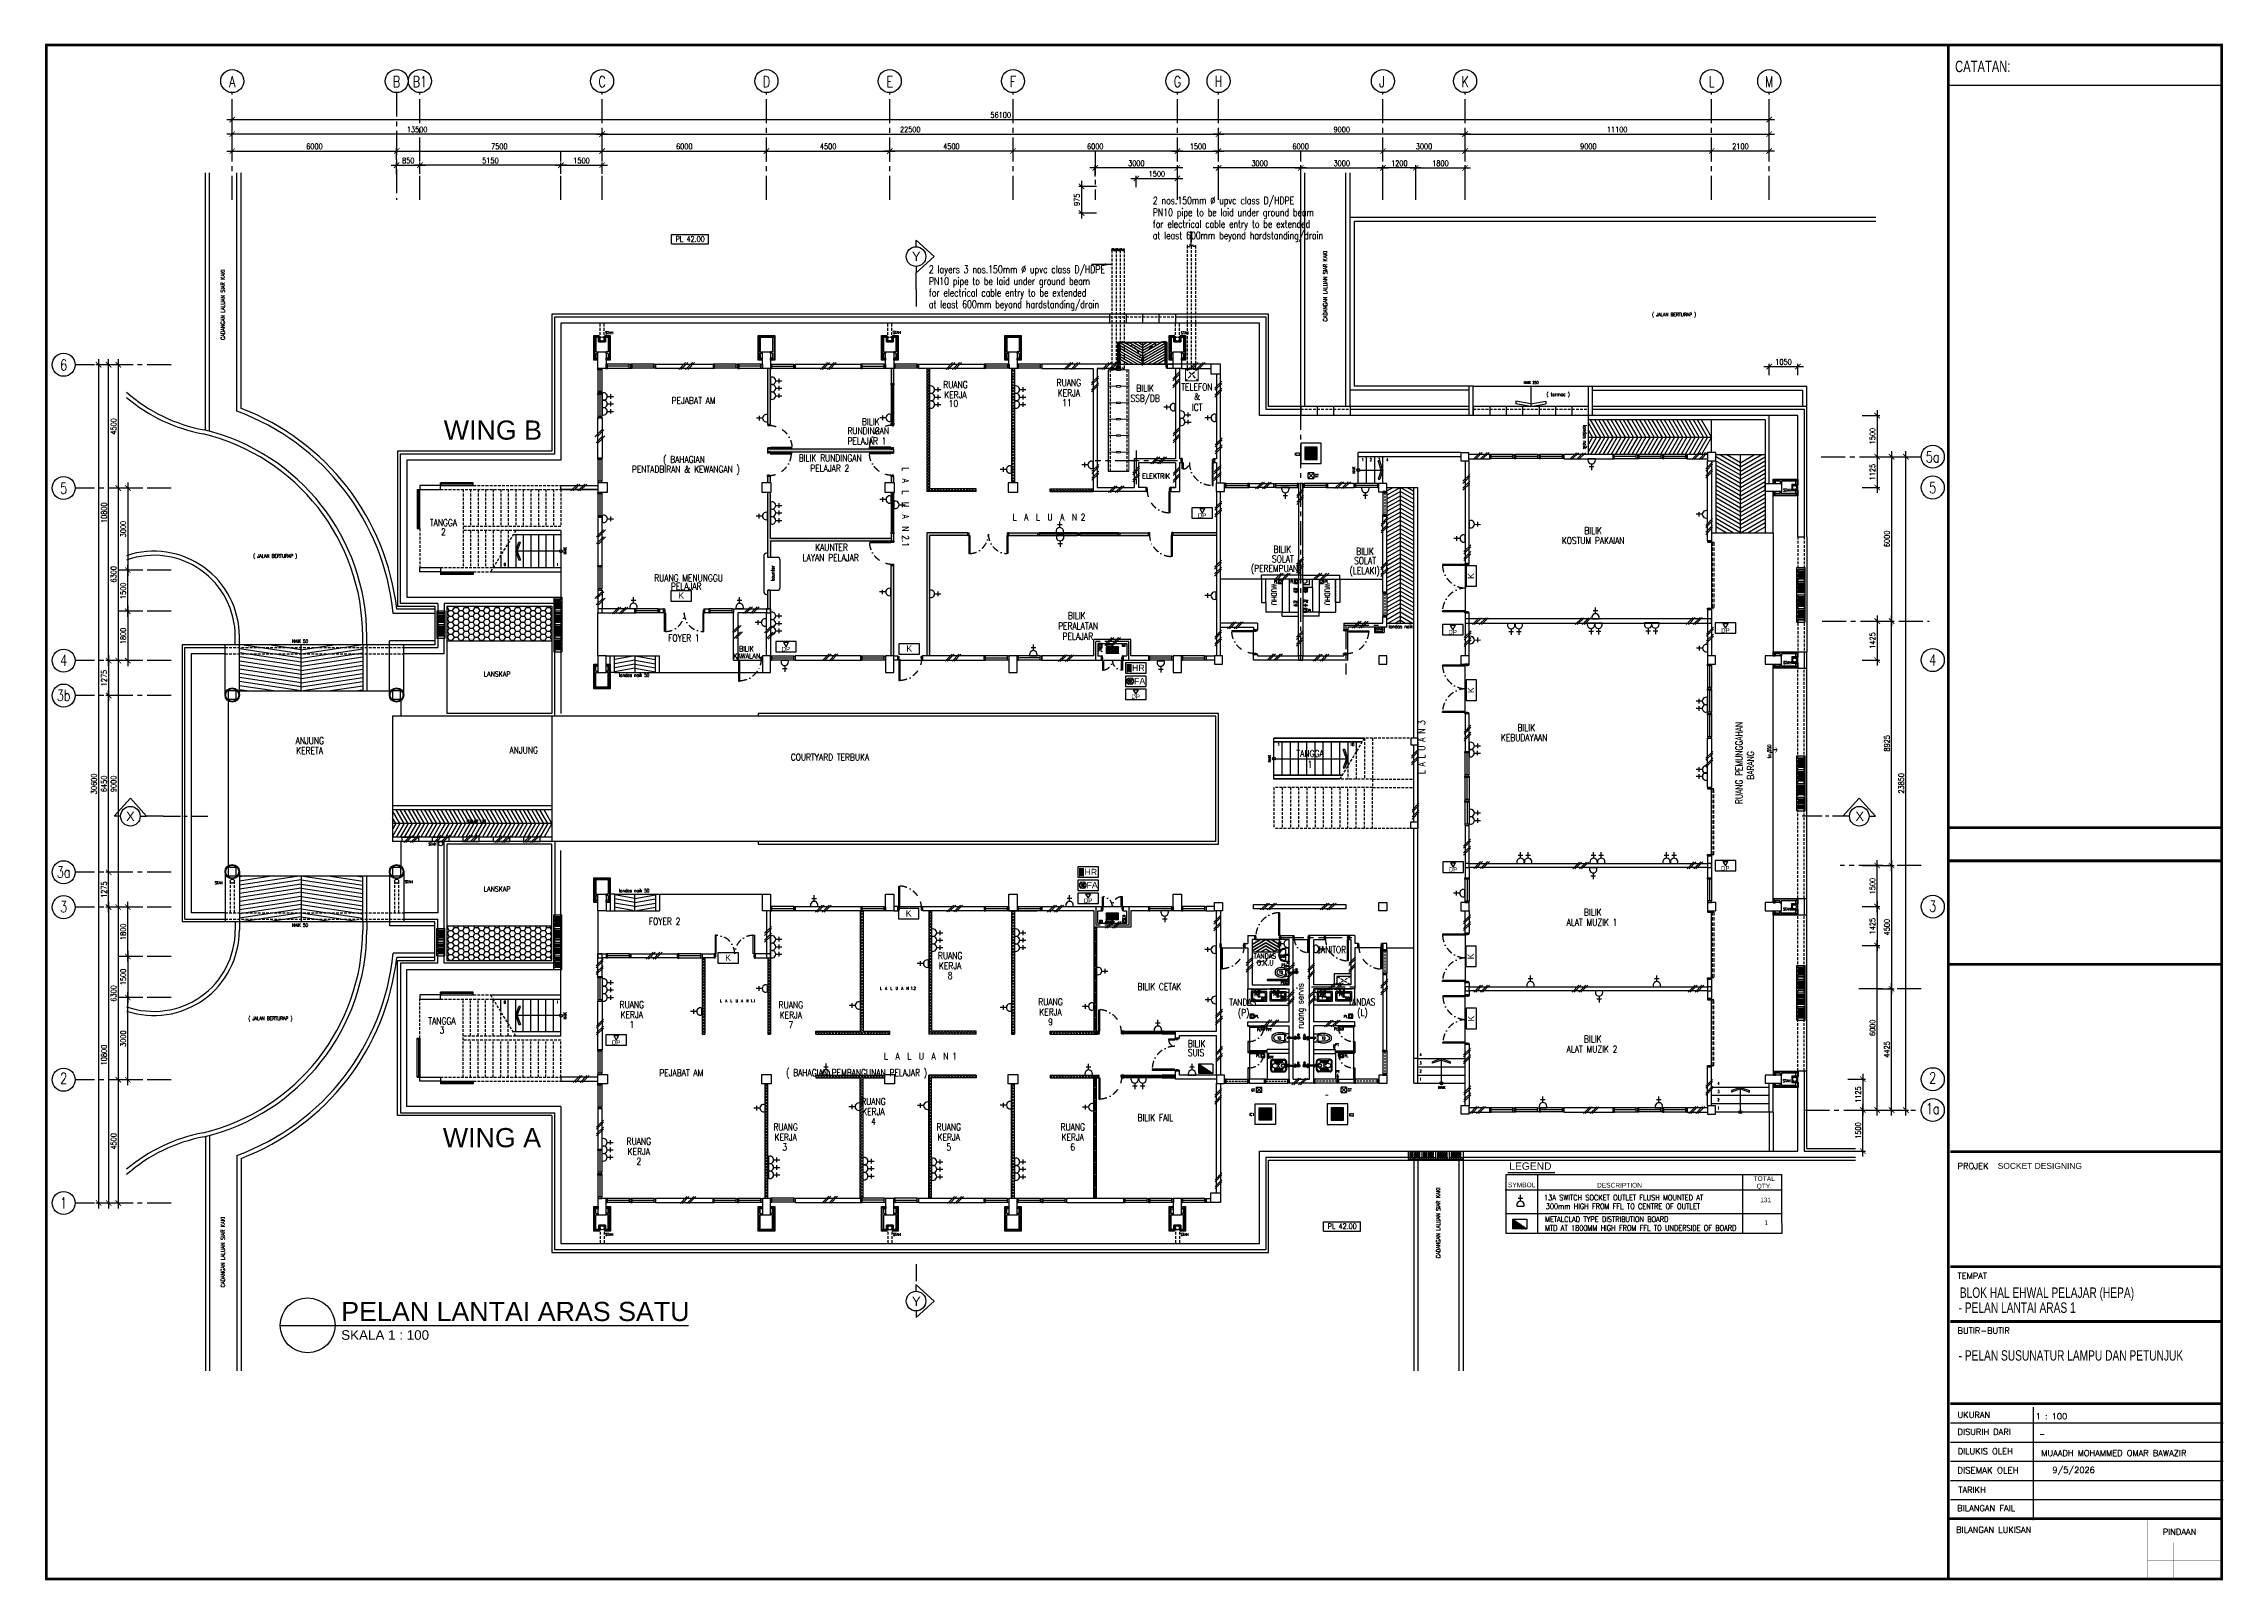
# Model space of a CAD drawing. Header units: millimetres. Extents: x 1824 to 81424, y 1027 to 57127.
import ezdxf
from ezdxf.enums import TextEntityAlignment as Align

# ---------------------------------------------------------------- set-up
doc = ezdxf.new("R2010")
doc.units = ezdxf.units.MM
for name, pattern in [('CENTER', [2, 1.25, -0.25, 0.25, -0.25]), ('CENTERX2', [4, 2.5, -0.5, 0.5, -0.5]), ('DASHDOT', [1, 0.5, -0.25, 0, -0.25]), ('DASHED2', [0.375, 0.25, -0.125]), ('HIDDEN', [0.375, 0.25, -0.125])]:
    doc.linetypes.add(name, pattern=pattern)
for name, color, linetype in [('A-ARR', 4, 'Continuous'), ('A-BUBLE', 8, 'Continuous'), ('A-BUBLETEXT', 7, 'Continuous'), ('A-COLUMN', 3, 'Continuous'), ('A-DIM100', 4, 'Continuous'), ('A-DOOR', 9, 'Continuous'), ('A-DRAIN', 9, 'Continuous'), ('A-DROP', 8, 'Continuous'), ('A-FLR SYM', 13, 'Continuous'), ('A-HATCH', 8, 'Continuous'), ('A-HIDDEN', 8, 'HIDDEN'), ('A-JALAN', 11, 'Continuous'), ('A-LINE', 3, 'Continuous'), ('A-NOTE', 2, 'Continuous'), ('A-PANEL', 13, 'Continuous'), ('A-PARTITION', 4, 'Continuous'), ('A-PLAST', 4, 'Continuous'), ('A-PTILE', 8, 'Continuous'), ('A-RAIL', 2, 'Continuous'), ('A-ROOMSYM', 3, 'Continuous'), ('A-RWDP', 4, 'Continuous'), ('A-SANI', 4, 'Continuous'), ('A-SCALE', 2, 'Continuous'), ('A-SECLINE', 3, 'CENTER'), ('A-STAIR', 2, 'Continuous'), ('A-STAIRH', 8, 'HIDDEN'), ('A-SUBTITLE', 2, 'Continuous'), ('A-SYM', 8, 'Continuous'), ('A-SYM LANTAI', 13, 'Continuous'), ('A-TXTBOMBA', 7, 'Continuous'), ('A-WALL', 1, 'Continuous'), ('A-WALL SYM', 13, 'Continuous'), ('A-WIN', 9, 'Continuous'), ('A-WIN SYM', 13, 'Continuous'), ('A-WLH', 7, 'Continuous'), ('AHT_DIM150', 4, 'Continuous'), ('AHT_DOOR', 2, 'Continuous'), ('AHT_WALL', 3, 'Continuous'), ('ARR', 4, 'Continuous'), ('BORDER', 6, 'Continuous'), ('concrete cover', 7, 'Continuous'), ('COOL WATER PIPING', 4, 'Continuous'), ('ELECT', 6, 'Continuous'), ('FURNI', 4, 'Continuous'), ('Grid', 8, 'CENTER'), ('LAMP', 5, 'Continuous'), ('LAMPU', 7, 'Continuous'), ('logo', 7, 'Continuous'), ('M_hd_salursedut', 4, 'Continuous'), ('ROOF', 3, 'Continuous'), ('TANGGA', 4, 'Continuous')]:
    doc.layers.add(name, color=color, linetype=linetype)
doc.styles.add('100', font='ARIALN.TTF', dxfattribs={"height": 500})
doc.styles.add('arial', font='arial.ttf')
doc.styles.add('ARIAL-DIM', font='arial.ttf', dxfattribs={"height": 700})
doc.styles.add('ARIAL-SPEC', font='arial.ttf', dxfattribs={"height": 200})
doc.styles.add('ARIAL-TAJUK1', font='arial.ttf', dxfattribs={"width": 0.75, "height": 150})
doc.styles.add('ARIAL2', font='arial.ttf', dxfattribs={"height": 200})
doc.styles.add('ROMANS', font='romans.shx', dxfattribs={"width": 0.75, "height": 200})
doc.styles.add('SANSSERIF', font='sanss___.ttf', dxfattribs={"width": 0.75})
doc.styles.get("Standard").update_dxf_attribs({"font": 'arial.ttf'})
doc.styles.add('style1', font='romans.shx', dxfattribs={"height": 750})
doc.styles.add('STYLE2', font='romans.shx', dxfattribs={"width": 0.75, "height": 1000})
doc.dimstyles.new('100', dxfattribs={"dimtxt": 500, "dimasz": 250, "dimexe": 50, "dimexo": 0.0625, "dimgap": 100, "dimtad": 1, "dimdec": 0, "dimzin": 0, "dimdsep": 46, "dimtxsty": '100', "dimcen": 50, "dimadec": 0, "dimazin": 0, "dimtfac": 1, "dimtdec": 0, "dimtofl": 0, "dimtmove": 0, "dimatfit": 3, "dimfxl": 1, "dimtolj": 1, "dimtzin": 0, "dimarcsym": 0})
doc.dimstyles.new('DIM 100', dxfattribs={"dimtxt": 200, "dimasz": 200, "dimexe": 100, "dimexo": 70, "dimgap": 70, "dimtad": 1, "dimtoh": 1, "dimdec": 0, "dimzin": 0, "dimdsep": 46, "dimtxsty": 'ROMANS', "dimblk": 'ARCHTICK', "dimcen": 0.09, "dimdle": 200, "dimclrd": 4, "dimclre": 4, "dimclrt": 2, "dimadec": 0, "dimazin": 0, "dimtfac": 1, "dimtdec": 0, "dimtmove": 1, "dimatfit": 3, "dimfxl": 1, "dimtzin": 0, "dimarcsym": 0})
pattern_1 = [(45, (4440.93, -197280.896), (-53.033009, 53.033009), []), (135, (4440.93, -197280.896), (-53.033009, -53.033009), [])]
pattern_2 = [(0, (4440.933, -194537.23), (25, 50), [0, -50])]
pattern_3 = [(0, (4440.933, -197280.896), (25, 50), [0, -50])]
pattern_4 = [(0, (4440.93, -197280.9), (187.5, 108.253175), [125, -250]), (120, (4440.93, -197280.9), (-187.5, 108.253176), [125, -250]), (60, (4440.93, -197280.9), (4e-07, 216.50635), [-250, 125])]

# ---------------------------------------------------------------- blocks, each defined once
blk = doc.blocks.new('PC COVER')
for p, q in [((-300, 500), (0, 500)), ((-300, 0), (0, 0))]:
    blk.add_line(p, q)
at = {"layer": 'A-DRAIN', "linetype": 'Continuous', "ltscale": 1000}
for p, q in [((-300, 0), (-300, 500)), ((0, 0), (0, 500))]:
    blk.add_line(p, q, dxfattribs=at)
at = {"layer": 'A-PTILE'}
for p, q in [((-50, 425), (-250, 425)), ((-50, 395), (-250, 395)), ((-50, 345), (-250, 345)), ((-50, 315), (-250, 315)), ((-50, 265), (-250, 265)), ((-50, 235), (-250, 235)), ((-50, 185), (-250, 185)), ((-50, 155), (-250, 155)), ((-50, 105), (-250, 105)), ((-50, 75), (-250, 75))]:
    blk.add_line(p, q, dxfattribs=at)
for centre, start, end in [((-250, 410), 90, 270), ((-250, 330), 90, 270), ((-250, 250), 90, 270), ((-250, 170), 90, 270), ((-250, 90), 90, 270), ((-50, 410), 270, 90), ((-50, 330), 270, 90), ((-50, 250), 270, 90), ((-50, 170), 270, 90), ((-50, 90), 270, 90)]:
    blk.add_arc(centre, 15, start, end, dxfattribs=at)
blk = doc.blocks.new('A$C5F377FBA')
at = {"color": 8}
for p, q in [((0, 380), (0, 80)), ((28, 380), (28, 80)), ((80, 460), (495, 460)), ((80, 432), (115, 432)), ((80, 28), (115, 28)), ((113, 297), (413, 329)), ((113, 163), (413, 131)), ((140, 365), (140, 407)), ((140, 95), (140, 53)), ((165, 340), (405, 340)), ((165, 120), (405, 120)), ((176, 432), (176, 340)), ((176, 28), (176, 120)), ((203, 432), (203, 340)), ((203, 28), (203, 120)), ((230, 432), (230, 340)), ((230, 28), (230, 120)), ((257, 432), (257, 340)), ((257, 28), (257, 120)), ((285, 432), (285, 340)), ((285, 28), (285, 120)), ((312, 432), (312, 340)), ((312, 28), (312, 120)), ((339, 432), (339, 340)), ((339, 28), (339, 120)), ((366, 432), (366, 340)), ((366, 28), (366, 120)), ((393, 432), (393, 340)), ((393, 28), (393, 120)), ((430, 365), (430, 407)), ((430, 95), (430, 53)), ((455, 432), (495, 432)), ((455, 28), (495, 28)), ((547, 380), (547, 80)), ((575, 380), (575, 275)), ((575, 184), (575, 80)), ((583, 267), (625, 267)), ((583, 192), (625, 192)), ((625, 267), (625, 192)), ((80, 0), (495, 0))]:
    blk.add_line(p, q, dxfattribs=at)
blk.add_circle((450, 230), 57, dxfattribs=at)
for centre, radius, start, end in [((80, 380), 80, 90, 180), ((80, 80), 80, 180, 270), ((80, 380), 52, 90, 180), ((80, 80), 52, 180, 270), ((120, 230), 67, 96.22652, 263.77348), ((115, 407), 25, 0, 90), ((115, 53), 25, 270, 0), ((165, 365), 25, 180, 270), ((165, 95), 25, 90, 180), ((405, 365), 25, 270, 0), ((405, 95), 25, 0, 90), ((424, 230), 100, 263.77348, 96.22652), ((455, 407), 25, 90, 180), ((455, 53), 25, 180, 270), ((495, 380), 80, 0, 90), ((495, 380), 52, 0, 90), ((495, 80), 80, 270, 0), ((495, 80), 52, 270, 0), ((583, 275), 8, 180, 270), ((583, 184), 8, 90, 180)]:
    blk.add_arc(centre, radius, start, end, dxfattribs=at)
blk = doc.blocks.new('A$C05DF19D8')
at = {"color": 8}
for p, q in [((21, 6), (21, 0)), ((21, 6), (51, 6)), ((26, 118), (26, 164)), ((26, 72), (26, 6)), ((46, 118), (46, 164)), ((46, 72), (46, 6)), ((51, 6), (51, 0)), ((21, 0), (51, 0)), ((26, 0), (46, 0))]:
    blk.add_line(p, q, dxfattribs=at)
blk.add_circle((36, 95), 8.27, dxfattribs=at)
for centre, radius, start, end in [((5, 95), 5, 90, 270), ((24, 168), 70.6, 254.02882, 273.19439), ((24, 22), 70.6, 86.7321, 105.97118), ((36, 95), 25, 98.52024, 172.38488), ((36, 95), 25, 188.28016, 262.57073), ((36, 164), 10, 0, 180), ((36, 152), 10, 0, 180), ((36, 125), 5, 0, 180), ((-37, 105), 70.6, 357.84559, 15.97118), ((-37, 82), 70.6, 344.02882, 4.57514), ((36, 62), 5, 180, 0), ((109, 105), 70.6, 164.02882, 182.15441), ((109, 82), 70.6, 175.42486, 195.97118), ((36, 95), 25, 7.61512, 81.47976), ((36, 95), 25, 277.42927, 351.71984), ((48, 168), 70.6, 266.80561, 285.97118), ((48, 22), 70.6, 74.02882, 93.2679), ((68, 95), 5, 270, 90)]:
    blk.add_arc(centre, radius, start, end, dxfattribs=at)
blk = doc.blocks.new('A$C3F840D8C')
at = {"layer": 'A-ARR', "color": 8}
for p, q in [((390, 270), (263, 280)), ((390, 77), (263, 67)), ((390, 77), (390, 270)), ((427, 314), (509, 314)), ((427, 33), (509, 33)), ((432, 265), (432, 237)), ((432, 82), (432, 110)), ((475, 192), (490, 192)), ((475, 155), (490, 155)), ((509, 33), (509, 314)), ((509, 185), (659, 185)), ((509, 162), (659, 162)), ((698, 192), (732, 192)), ((698, 155), (732, 155)), ((754, 279), (762, 298)), ((754, 279), (762, 260)), ((754, 174), (762, 193)), ((754, 174), (762, 155)), ((803, 227), (760, 227)), ((760, 227), (760, 220)), ((781, 306), (762, 298)), ((781, 252), (762, 260)), ((762, 260), (781, 252)), ((781, 201), (762, 193)), ((781, 147), (762, 155)), ((762, 155), (781, 147)), ((769, 247), (769, 258)), ((769, 227), (769, 237)), ((774, 247), (774, 237)), ((781, 306), (800, 298)), ((781, 252), (800, 260)), ((781, 201), (800, 193)), ((781, 147), (800, 155)), ((789, 247), (789, 237)), ((794, 247), (794, 258)), ((794, 227), (794, 237)), ((800, 298), (808, 279)), ((800, 260), (808, 279)), ((800, 193), (808, 174)), ((800, 155), (808, 174)), ((803, 227), (803, 220))]:
    blk.add_line(p, q, dxfattribs=at)
for points in [[(490, 232), (509, 232), (509, 174), (490, 174)], [(490, 115), (509, 115), (509, 174), (490, 174)], [(678, 232), (659, 232), (659, 174), (678, 174)], [(678, 115), (659, 115), (659, 174), (678, 174)], [(678, 218), (698, 218), (698, 126), (678, 126)], [(765, 247), (798, 247), (798, 237), (765, 237)]]:
    blk.add_lwpolyline(points, close=True, dxfattribs=at)
for centre, radius in [((781, 174), 51.5), ((781, 279), 18.7), ((781, 279), 18.7), ((781, 279), 18.7), ((781, 174), 18.7), ((781, 174), 18.7), ((781, 174), 18.7)]:
    blk.add_circle(centre, radius, dxfattribs=at)
for centre, radius, start, end in [((140, 183), 140, 150.25525, 183.78048), ((140, 164), 140, 176.21952, 209.74475), ((215, 97), 251, 88.08381, 141.67542), ((215, 250), 251, 218.32458, 271.91619), ((187, 174), 122, 159.81345, 200.18655), ((214, 97), 184, 90.12882, 140.05228), ((214, 250), 184, 219.94772, 269.87118), ((221, -345), 627, 86.11462, 90.60066), ((221, 692), 627, 269.39934, 273.88538), ((230, -261), 608, 71.07287, 90.63341), ((218, 119), 228, 41.35049, 88.76139), ((218, 228), 228, 271.23861, 318.64951), ((230, 608), 608, 269.36659, 288.92713), ((407, 205), 65.4, 67.95117, 105.68917), ((407, 298), 65.4, 254.31083, 292.04883), ((407, 50), 65.4, 67.95117, 105.68917), ((407, 143), 65.4, 254.31083, 292.04883), ((491, 174), 24.8, 130.83315, 229.16685)]:
    blk.add_arc(centre, radius, start, end, dxfattribs=at)
blk = doc.blocks.new('_ArchTick')
at = {"color": 0, "linetype": 'ByBlock', "const_width": 0.15}
blk.add_lwpolyline([(-0.5, -0.5), (0.5, 0.5)], dxfattribs=at)
blk = doc.blocks.new('*D32')
at = {"layer": 'A-DIM100', "color": 4, "lineweight": -2, "transparency": 16777216}
for p, q in [((22009, 53205), (28409, 53205)), ((22209, 52888), (22209, 53305)), ((28209, 52888), (28209, 53305))]:
    blk.add_line(p, q, dxfattribs=at)
at = {"layer": 'DEFPOINTS', "color": 0, "transparency": 16777216}
for p in [(22209, 52818), (28209, 53205), (28209, 52818)]:
    blk.add_point(p, dxfattribs=at)
at = {"layer": 'A-DIM100', "color": 4, "lineweight": -2, "transparency": 16777216, "xscale": 200, "yscale": 200, "zscale": 200, "rotation": 180}
blk.add_blockref('_ArchTick', (22209, 53205), dxfattribs=at)
at = {"layer": 'A-DIM100', "color": 4, "lineweight": -2, "transparency": 16777216, "xscale": 200, "yscale": 200, "zscale": 200}
blk.add_blockref('_ArchTick', (28209, 53205), dxfattribs=at)
at = {"layer": 'A-DIM100', "color": 2, "transparency": 16777216, "insert": (25209, 53375), "char_height": 200, "attachment_point": 5, "style": 'ROMANS'}
blk.add_mtext('6000', dxfattribs=at)
blk = doc.blocks.new('*D33')
at = {"layer": 'A-DIM100', "color": 4, "lineweight": -2, "transparency": 16777216}
for p, q in [((28009, 53205), (32909, 53205)), ((28209, 52888), (28209, 53305)), ((32709, 52888), (32709, 53305))]:
    blk.add_line(p, q, dxfattribs=at)
at = {"layer": 'DEFPOINTS', "color": 0, "transparency": 16777216}
for p in [(28209, 52818), (32709, 53205), (32709, 52818)]:
    blk.add_point(p, dxfattribs=at)
at = {"layer": 'A-DIM100', "color": 4, "lineweight": -2, "transparency": 16777216, "xscale": 200, "yscale": 200, "zscale": 200, "rotation": 180}
blk.add_blockref('_ArchTick', (28209, 53205), dxfattribs=at)
at = {"layer": 'A-DIM100', "color": 4, "lineweight": -2, "transparency": 16777216, "xscale": 200, "yscale": 200, "zscale": 200}
blk.add_blockref('_ArchTick', (32709, 53205), dxfattribs=at)
at = {"layer": 'A-DIM100', "color": 2, "transparency": 16777216, "insert": (30459, 53375), "char_height": 200, "attachment_point": 5, "style": 'ROMANS'}
blk.add_mtext('4500', dxfattribs=at)
blk = doc.blocks.new('*D34')
at = {"layer": 'A-DIM100', "color": 4, "lineweight": -2, "transparency": 16777216}
for p, q in [((37409, 53205), (32509, 53205)), ((32709, 52888), (32709, 53305)), ((37209, 52888), (37209, 53305))]:
    blk.add_line(p, q, dxfattribs=at)
at = {"layer": 'DEFPOINTS', "color": 0, "transparency": 16777216}
for p in [(32709, 53205), (32709, 52818), (37209, 52818)]:
    blk.add_point(p, dxfattribs=at)
at = {"layer": 'A-DIM100', "color": 4, "lineweight": -2, "transparency": 16777216, "xscale": 200, "yscale": 200, "zscale": 200, "rotation": 180}
blk.add_blockref('_ArchTick', (32709, 53205), dxfattribs=at)
at = {"layer": 'A-DIM100', "color": 4, "lineweight": -2, "transparency": 16777216, "xscale": 200, "yscale": 200, "zscale": 200}
blk.add_blockref('_ArchTick', (37209, 53205), dxfattribs=at)
at = {"layer": 'A-DIM100', "color": 2, "transparency": 16777216, "insert": (34959, 53375), "char_height": 200, "attachment_point": 5, "style": 'ROMANS'}
blk.add_mtext('4500', dxfattribs=at)
blk = doc.blocks.new('*D35')
at = {"layer": 'A-DIM100', "color": 4, "lineweight": -2, "transparency": 16777216}
for p, q in [((43409, 53205), (37009, 53205)), ((37209, 52888), (37209, 53305)), ((43209, 52888), (43209, 53305))]:
    blk.add_line(p, q, dxfattribs=at)
at = {"layer": 'DEFPOINTS', "color": 0, "transparency": 16777216}
for p in [(37209, 53205), (37209, 52818), (43209, 52818)]:
    blk.add_point(p, dxfattribs=at)
at = {"layer": 'A-DIM100', "color": 4, "lineweight": -2, "transparency": 16777216, "xscale": 200, "yscale": 200, "zscale": 200, "rotation": 180}
blk.add_blockref('_ArchTick', (37209, 53205), dxfattribs=at)
at = {"layer": 'A-DIM100', "color": 4, "lineweight": -2, "transparency": 16777216, "xscale": 200, "yscale": 200, "zscale": 200}
blk.add_blockref('_ArchTick', (43209, 53205), dxfattribs=at)
at = {"layer": 'A-DIM100', "color": 2, "transparency": 16777216, "insert": (40209, 53375), "char_height": 200, "attachment_point": 5, "style": 'ROMANS'}
blk.add_mtext('6000', dxfattribs=at)
blk = doc.blocks.new('*D36')
at = {"layer": 'A-DIM100', "color": 4, "lineweight": -2, "transparency": 16777216}
for p, q in [((43009, 53205), (44909, 53205)), ((43209, 52888), (43209, 53305)), ((44709, 52888), (44709, 53305))]:
    blk.add_line(p, q, dxfattribs=at)
at = {"layer": 'DEFPOINTS', "color": 0, "transparency": 16777216}
for p in [(43209, 52818), (44709, 53205), (44709, 52818)]:
    blk.add_point(p, dxfattribs=at)
at = {"layer": 'A-DIM100', "color": 4, "lineweight": -2, "transparency": 16777216, "xscale": 200, "yscale": 200, "zscale": 200, "rotation": 180}
blk.add_blockref('_ArchTick', (43209, 53205), dxfattribs=at)
at = {"layer": 'A-DIM100', "color": 4, "lineweight": -2, "transparency": 16777216, "xscale": 200, "yscale": 200, "zscale": 200}
blk.add_blockref('_ArchTick', (44709, 53205), dxfattribs=at)
at = {"layer": 'A-DIM100', "color": 2, "transparency": 16777216, "insert": (43959, 53375), "char_height": 200, "attachment_point": 5, "style": 'ROMANS'}
blk.add_mtext('1500', dxfattribs=at)
blk = doc.blocks.new('*D37')
at = {"layer": 'A-DIM100', "color": 4, "lineweight": -2, "transparency": 16777216}
for p, q in [((50909, 53205), (44509, 53205)), ((44709, 52888), (44709, 53305)), ((50709, 52888), (50709, 53305))]:
    blk.add_line(p, q, dxfattribs=at)
at = {"layer": 'DEFPOINTS', "color": 0, "transparency": 16777216}
for p in [(44709, 53205), (44709, 52818), (50709, 52818)]:
    blk.add_point(p, dxfattribs=at)
at = {"layer": 'A-DIM100', "color": 4, "lineweight": -2, "transparency": 16777216, "xscale": 200, "yscale": 200, "zscale": 200, "rotation": 180}
blk.add_blockref('_ArchTick', (44709, 53205), dxfattribs=at)
at = {"layer": 'A-DIM100', "color": 4, "lineweight": -2, "transparency": 16777216, "xscale": 200, "yscale": 200, "zscale": 200}
blk.add_blockref('_ArchTick', (50709, 53205), dxfattribs=at)
at = {"layer": 'A-DIM100', "color": 2, "transparency": 16777216, "insert": (47709, 53375), "char_height": 200, "attachment_point": 5, "style": 'ROMANS'}
blk.add_mtext('6000', dxfattribs=at)
blk = doc.blocks.new('*D38')
at = {"layer": 'A-DIM100', "color": 4, "lineweight": -2, "transparency": 16777216}
for p, q in [((53909, 53205), (50509, 53205)), ((50709, 52888), (50709, 53305)), ((53709, 52888), (53709, 53305))]:
    blk.add_line(p, q, dxfattribs=at)
at = {"layer": 'DEFPOINTS', "color": 0, "transparency": 16777216}
for p in [(50709, 53205), (50709, 52818), (53709, 52818)]:
    blk.add_point(p, dxfattribs=at)
at = {"layer": 'A-DIM100', "color": 4, "lineweight": -2, "transparency": 16777216, "xscale": 200, "yscale": 200, "zscale": 200, "rotation": 180}
blk.add_blockref('_ArchTick', (50709, 53205), dxfattribs=at)
at = {"layer": 'A-DIM100', "color": 4, "lineweight": -2, "transparency": 16777216, "xscale": 200, "yscale": 200, "zscale": 200}
blk.add_blockref('_ArchTick', (53709, 53205), dxfattribs=at)
at = {"layer": 'A-DIM100', "color": 2, "transparency": 16777216, "insert": (52209, 53375), "char_height": 200, "attachment_point": 5, "style": 'ROMANS'}
blk.add_mtext('3000', dxfattribs=at)
blk = doc.blocks.new('*D39')
at = {"layer": 'A-DIM100', "color": 4, "lineweight": -2, "transparency": 16777216}
for p, q in [((62909, 53205), (53509, 53205)), ((53709, 52888), (53709, 53305)), ((62709, 52888), (62709, 53305))]:
    blk.add_line(p, q, dxfattribs=at)
at = {"layer": 'DEFPOINTS', "color": 0, "transparency": 16777216}
for p in [(53709, 53205), (53709, 52818), (62709, 52818)]:
    blk.add_point(p, dxfattribs=at)
at = {"layer": 'A-DIM100', "color": 4, "lineweight": -2, "transparency": 16777216, "xscale": 200, "yscale": 200, "zscale": 200, "rotation": 180}
blk.add_blockref('_ArchTick', (53709, 53205), dxfattribs=at)
at = {"layer": 'A-DIM100', "color": 4, "lineweight": -2, "transparency": 16777216, "xscale": 200, "yscale": 200, "zscale": 200}
blk.add_blockref('_ArchTick', (62709, 53205), dxfattribs=at)
at = {"layer": 'A-DIM100', "color": 2, "transparency": 16777216, "insert": (58209, 53375), "char_height": 200, "attachment_point": 5, "style": 'ROMANS'}
blk.add_mtext('9000', dxfattribs=at)
blk = doc.blocks.new('*D40')
at = {"layer": 'A-DIM100', "color": 4, "lineweight": -2, "transparency": 16777216}
for p, q in [((65009, 53205), (62509, 53205)), ((62709, 52888), (62709, 53305)), ((64809, 52888), (64809, 53305))]:
    blk.add_line(p, q, dxfattribs=at)
at = {"layer": 'DEFPOINTS', "color": 0, "transparency": 16777216}
for p in [(62709, 53205), (62709, 52818), (64809, 52818)]:
    blk.add_point(p, dxfattribs=at)
at = {"layer": 'A-DIM100', "color": 4, "lineweight": -2, "transparency": 16777216, "xscale": 200, "yscale": 200, "zscale": 200, "rotation": 180}
blk.add_blockref('_ArchTick', (62709, 53205), dxfattribs=at)
at = {"layer": 'A-DIM100', "color": 4, "lineweight": -2, "transparency": 16777216, "xscale": 200, "yscale": 200, "zscale": 200}
blk.add_blockref('_ArchTick', (64809, 53205), dxfattribs=at)
at = {"layer": 'A-DIM100', "color": 2, "transparency": 16777216, "insert": (63759, 53375), "char_height": 200, "attachment_point": 5, "style": 'ROMANS'}
blk.add_mtext('2100', dxfattribs=at)
blk = doc.blocks.new('*D41')
at = {"layer": 'A-DIM100', "color": 4, "lineweight": -2, "transparency": 16777216}
for p, q in [((8509, 54351), (65009, 54351)), ((8709, 54034), (8709, 54451)), ((64809, 54034), (64809, 54451))]:
    blk.add_line(p, q, dxfattribs=at)
at = {"layer": 'DEFPOINTS', "color": 0, "transparency": 16777216}
for p in [(64809, 54351), (8709, 53964), (64809, 53964)]:
    blk.add_point(p, dxfattribs=at)
at = {"layer": 'A-DIM100', "color": 4, "lineweight": -2, "transparency": 16777216, "xscale": 200, "yscale": 200, "zscale": 200, "rotation": 180}
blk.add_blockref('_ArchTick', (8709, 54351), dxfattribs=at)
at = {"layer": 'A-DIM100', "color": 4, "lineweight": -2, "transparency": 16777216, "xscale": 200, "yscale": 200, "zscale": 200}
blk.add_blockref('_ArchTick', (64809, 54351), dxfattribs=at)
at = {"layer": 'A-DIM100', "color": 2, "transparency": 16777216, "insert": (36759, 54521), "char_height": 200, "attachment_point": 5, "style": 'ROMANS'}
blk.add_mtext('56100', dxfattribs=at)
blk = doc.blocks.new('*D42')
at = {"layer": 'A-DIM100', "color": 4, "lineweight": -2, "transparency": 16777216}
for p, q in [((22009, 53822), (44909, 53822)), ((22209, 53505), (22209, 53922)), ((44709, 53505), (44709, 53922))]:
    blk.add_line(p, q, dxfattribs=at)
at = {"layer": 'DEFPOINTS', "color": 0, "transparency": 16777216}
for p in [(22209, 53435), (44709, 53822), (44709, 53435)]:
    blk.add_point(p, dxfattribs=at)
at = {"layer": 'A-DIM100', "color": 4, "lineweight": -2, "transparency": 16777216, "xscale": 200, "yscale": 200, "zscale": 200, "rotation": 180}
blk.add_blockref('_ArchTick', (22209, 53822), dxfattribs=at)
at = {"layer": 'A-DIM100', "color": 4, "lineweight": -2, "transparency": 16777216, "xscale": 200, "yscale": 200, "zscale": 200}
blk.add_blockref('_ArchTick', (44709, 53822), dxfattribs=at)
at = {"layer": 'A-DIM100', "color": 2, "transparency": 16777216, "insert": (33459, 53992), "char_height": 200, "attachment_point": 5, "style": 'ROMANS'}
blk.add_mtext('22500', dxfattribs=at)
blk = doc.blocks.new('*D43')
at = {"layer": 'A-DIM100', "color": 4, "lineweight": -2, "transparency": 16777216}
for p, q in [((4744, 45403), (4098, 45403)), ((4198, 34403), (4198, 45603)), ((4744, 34603), (4098, 34603))]:
    blk.add_line(p, q, dxfattribs=at)
at = {"layer": 'DEFPOINTS', "color": 0, "transparency": 16777216}
for p in [(4198, 45403), (4814, 45403), (4814, 34603)]:
    blk.add_point(p, dxfattribs=at)
at = {"layer": 'A-DIM100', "color": 4, "lineweight": -2, "transparency": 16777216, "xscale": 200, "yscale": 200, "zscale": 200}
for p, rotation in [((4198, 45403), 90), ((4198, 34603), 270)]:
    blk.add_blockref('_ArchTick', p, dxfattribs=dict(at, rotation=rotation))
at = {"layer": 'A-DIM100', "color": 2, "transparency": 16777216, "insert": (4028, 40003), "char_height": 200, "attachment_point": 5, "rotation": 90, "style": 'ROMANS'}
blk.add_mtext('10800', dxfattribs=at)
blk = doc.blocks.new('*D44')
at = {"layer": 'A-DIM100', "color": 4, "lineweight": -2, "transparency": 16777216}
for p, q in [((5094, 45403), (4448, 45403)), ((4548, 45603), (4548, 40703)), ((5094, 40903), (4448, 40903))]:
    blk.add_line(p, q, dxfattribs=at)
at = {"layer": 'DEFPOINTS', "color": 0, "transparency": 16777216}
for p in [(5164, 45403), (4548, 40903), (5164, 40903)]:
    blk.add_point(p, dxfattribs=at)
at = {"layer": 'A-DIM100', "color": 4, "lineweight": -2, "transparency": 16777216, "xscale": 200, "yscale": 200, "zscale": 200}
for p, rotation in [((4548, 45403), 90), ((4548, 40903), 270)]:
    blk.add_blockref('_ArchTick', p, dxfattribs=dict(at, rotation=rotation))
at = {"layer": 'A-DIM100', "color": 2, "transparency": 16777216, "insert": (4378, 43153), "char_height": 200, "attachment_point": 5, "rotation": 90, "style": 'ROMANS'}
blk.add_mtext('4500', dxfattribs=at)
blk = doc.blocks.new('*D45')
at = {"layer": 'A-DIM100', "color": 4, "lineweight": -2, "transparency": 16777216}
for p, q in [((5094, 40903), (4448, 40903)), ((4548, 41103), (4548, 34403)), ((5094, 34603), (4448, 34603))]:
    blk.add_line(p, q, dxfattribs=at)
at = {"layer": 'DEFPOINTS', "color": 0, "transparency": 16777216}
for p in [(5164, 40903), (4548, 34603), (5164, 34603)]:
    blk.add_point(p, dxfattribs=at)
at = {"layer": 'A-DIM100', "color": 4, "lineweight": -2, "transparency": 16777216, "xscale": 200, "yscale": 200, "zscale": 200}
for p, rotation in [((4548, 40903), 90), ((4548, 34603), 270)]:
    blk.add_blockref('_ArchTick', p, dxfattribs=dict(at, rotation=rotation))
at = {"layer": 'A-DIM100', "color": 2, "transparency": 16777216, "insert": (4378, 37753), "char_height": 200, "attachment_point": 5, "rotation": 90, "style": 'ROMANS'}
blk.add_mtext('6300', dxfattribs=at)
blk = doc.blocks.new('*D46')
at = {"layer": 'A-DIM100', "color": 4, "lineweight": -2, "transparency": 16777216}
for p, q in [((5094, 34603), (4448, 34603)), ((4548, 34803), (4548, 25403)), ((5094, 25603), (4448, 25603))]:
    blk.add_line(p, q, dxfattribs=at)
at = {"layer": 'DEFPOINTS', "color": 0, "transparency": 16777216}
for p in [(5164, 34603), (4548, 25603), (5164, 25603)]:
    blk.add_point(p, dxfattribs=at)
at = {"layer": 'A-DIM100', "color": 4, "lineweight": -2, "transparency": 16777216, "xscale": 200, "yscale": 200, "zscale": 200}
for p, rotation in [((4548, 34603), 90), ((4548, 25603), 270)]:
    blk.add_blockref('_ArchTick', p, dxfattribs=dict(at, rotation=rotation))
at = {"layer": 'A-DIM100', "color": 2, "transparency": 16777216, "insert": (4378, 30103), "char_height": 200, "attachment_point": 5, "rotation": 90, "style": 'ROMANS'}
blk.add_mtext('9000', dxfattribs=at)
blk = doc.blocks.new('*D47')
at = {"layer": 'A-DIM100', "color": 4, "lineweight": -2, "transparency": 16777216}
for p, q in [((5094, 25603), (4448, 25603)), ((4548, 25803), (4548, 19103)), ((5094, 19303), (4448, 19303))]:
    blk.add_line(p, q, dxfattribs=at)
at = {"layer": 'DEFPOINTS', "color": 0, "transparency": 16777216}
for p in [(5164, 25603), (4548, 19303), (5164, 19303)]:
    blk.add_point(p, dxfattribs=at)
at = {"layer": 'A-DIM100', "color": 4, "lineweight": -2, "transparency": 16777216, "xscale": 200, "yscale": 200, "zscale": 200}
for p, rotation in [((4548, 25603), 90), ((4548, 19303), 270)]:
    blk.add_blockref('_ArchTick', p, dxfattribs=dict(at, rotation=rotation))
at = {"layer": 'A-DIM100', "color": 2, "transparency": 16777216, "insert": (4378, 22453), "char_height": 200, "attachment_point": 5, "rotation": 90, "style": 'ROMANS'}
blk.add_mtext('6300', dxfattribs=at)
blk = doc.blocks.new('*D48')
at = {"layer": 'A-DIM100', "color": 4, "lineweight": -2, "transparency": 16777216}
for p, q in [((5094, 19303), (4448, 19303)), ((4548, 19503), (4548, 14603)), ((5094, 14803), (4448, 14803))]:
    blk.add_line(p, q, dxfattribs=at)
at = {"layer": 'DEFPOINTS', "color": 0, "transparency": 16777216}
for p in [(5164, 19303), (4548, 14803), (5164, 14803)]:
    blk.add_point(p, dxfattribs=at)
at = {"layer": 'A-DIM100', "color": 4, "lineweight": -2, "transparency": 16777216, "xscale": 200, "yscale": 200, "zscale": 200}
for p, rotation in [((4548, 19303), 90), ((4548, 14803), 270)]:
    blk.add_blockref('_ArchTick', p, dxfattribs=dict(at, rotation=rotation))
at = {"layer": 'A-DIM100', "color": 2, "transparency": 16777216, "insert": (4378, 17053), "char_height": 200, "attachment_point": 5, "rotation": 90, "style": 'ROMANS'}
blk.add_mtext('4500', dxfattribs=at)
blk = doc.blocks.new('*D49')
at = {"layer": 'A-DIM100', "color": 4, "lineweight": -2, "transparency": 16777216}
for p, q in [((14509, 53205), (22409, 53205)), ((14709, 52888), (14709, 53305)), ((22209, 52888), (22209, 53305))]:
    blk.add_line(p, q, dxfattribs=at)
at = {"layer": 'DEFPOINTS', "color": 0, "transparency": 16777216}
for p in [(14709, 52818), (22209, 53205), (22209, 52818)]:
    blk.add_point(p, dxfattribs=at)
at = {"layer": 'A-DIM100', "color": 4, "lineweight": -2, "transparency": 16777216, "xscale": 200, "yscale": 200, "zscale": 200, "rotation": 180}
blk.add_blockref('_ArchTick', (14709, 53205), dxfattribs=at)
at = {"layer": 'A-DIM100', "color": 4, "lineweight": -2, "transparency": 16777216, "xscale": 200, "yscale": 200, "zscale": 200}
blk.add_blockref('_ArchTick', (22209, 53205), dxfattribs=at)
at = {"layer": 'A-DIM100', "color": 2, "transparency": 16777216, "insert": (18459, 53375), "char_height": 200, "attachment_point": 5, "style": 'ROMANS'}
blk.add_mtext('7500', dxfattribs=at)
blk = doc.blocks.new('*D50')
at = {"layer": 'A-DIM100', "color": 4, "lineweight": -2, "transparency": 16777216}
for p, q in [((8509, 53205), (14909, 53205)), ((8709, 52888), (8709, 53305)), ((14709, 52888), (14709, 53305))]:
    blk.add_line(p, q, dxfattribs=at)
at = {"layer": 'DEFPOINTS', "color": 0, "transparency": 16777216}
for p in [(8709, 52818), (14709, 53205), (14709, 52818)]:
    blk.add_point(p, dxfattribs=at)
at = {"layer": 'A-DIM100', "color": 4, "lineweight": -2, "transparency": 16777216, "xscale": 200, "yscale": 200, "zscale": 200, "rotation": 180}
blk.add_blockref('_ArchTick', (8709, 53205), dxfattribs=at)
at = {"layer": 'A-DIM100', "color": 4, "lineweight": -2, "transparency": 16777216, "xscale": 200, "yscale": 200, "zscale": 200}
blk.add_blockref('_ArchTick', (14709, 53205), dxfattribs=at)
at = {"layer": 'A-DIM100', "color": 2, "transparency": 16777216, "insert": (11709, 53375), "char_height": 200, "attachment_point": 5, "style": 'ROMANS'}
blk.add_mtext('6000', dxfattribs=at)
blk = doc.blocks.new('*D51')
at = {"layer": 'A-DIM100', "color": 4, "lineweight": -2, "transparency": 16777216}
for p, q in [((4744, 34603), (4098, 34603)), ((4198, 34803), (4198, 33128)), ((4744, 33328), (4098, 33328))]:
    blk.add_line(p, q, dxfattribs=at)
at = {"layer": 'DEFPOINTS', "color": 0, "transparency": 16777216}
for p in [(4814, 34603), (4198, 33328), (4814, 33328)]:
    blk.add_point(p, dxfattribs=at)
at = {"layer": 'A-DIM100', "color": 4, "lineweight": -2, "transparency": 16777216, "xscale": 200, "yscale": 200, "zscale": 200}
for p, rotation in [((4198, 34603), 90), ((4198, 33328), 270)]:
    blk.add_blockref('_ArchTick', p, dxfattribs=dict(at, rotation=rotation))
at = {"layer": 'A-DIM100', "color": 2, "transparency": 16777216, "insert": (4028, 33966), "char_height": 200, "attachment_point": 5, "rotation": 90, "style": 'ROMANS'}
blk.add_mtext('1275', dxfattribs=at)
blk = doc.blocks.new('*D52')
at = {"layer": 'A-DIM100', "color": 4, "lineweight": -2, "transparency": 16777216}
for p, q in [((4198, 26678), (4198, 33528)), ((4744, 33328), (4098, 33328)), ((4744, 26878), (4098, 26878))]:
    blk.add_line(p, q, dxfattribs=at)
at = {"layer": 'DEFPOINTS', "color": 0, "transparency": 16777216}
for p in [(4198, 33328), (4814, 33328), (4814, 26878)]:
    blk.add_point(p, dxfattribs=at)
at = {"layer": 'A-DIM100', "color": 4, "lineweight": -2, "transparency": 16777216, "xscale": 200, "yscale": 200, "zscale": 200}
for p, rotation in [((4198, 33328), 90), ((4198, 26878), 270)]:
    blk.add_blockref('_ArchTick', p, dxfattribs=dict(at, rotation=rotation))
at = {"layer": 'A-DIM100', "color": 2, "transparency": 16777216, "insert": (4028, 30103), "char_height": 200, "attachment_point": 5, "rotation": 90, "style": 'ROMANS'}
blk.add_mtext('6450', dxfattribs=at)
blk = doc.blocks.new('*D53')
at = {"layer": 'A-DIM100', "color": 4, "lineweight": -2, "transparency": 16777216}
for p, q in [((4744, 25603), (4098, 25603)), ((4198, 25803), (4198, 14603)), ((4744, 14803), (4098, 14803))]:
    blk.add_line(p, q, dxfattribs=at)
at = {"layer": 'DEFPOINTS', "color": 0, "transparency": 16777216}
for p in [(4814, 25603), (4198, 14803), (4814, 14803)]:
    blk.add_point(p, dxfattribs=at)
at = {"layer": 'A-DIM100', "color": 4, "lineweight": -2, "transparency": 16777216, "xscale": 200, "yscale": 200, "zscale": 200}
for p, rotation in [((4198, 25603), 90), ((4198, 14803), 270)]:
    blk.add_blockref('_ArchTick', p, dxfattribs=dict(at, rotation=rotation))
at = {"layer": 'A-DIM100', "color": 2, "transparency": 16777216, "insert": (4028, 20203), "char_height": 200, "attachment_point": 5, "rotation": 90, "style": 'ROMANS'}
blk.add_mtext('10800', dxfattribs=at)
blk = doc.blocks.new('*D54')
at = {"layer": 'A-DIM100', "color": 4, "lineweight": -2, "transparency": 16777216}
for p, q in [((4198, 25403), (4198, 27078)), ((4744, 26878), (4098, 26878)), ((4744, 25603), (4098, 25603))]:
    blk.add_line(p, q, dxfattribs=at)
at = {"layer": 'DEFPOINTS', "color": 0, "transparency": 16777216}
for p in [(4198, 26878), (4814, 26878), (4814, 25603)]:
    blk.add_point(p, dxfattribs=at)
at = {"layer": 'A-DIM100', "color": 4, "lineweight": -2, "transparency": 16777216, "xscale": 200, "yscale": 200, "zscale": 200}
for p, rotation in [((4198, 26878), 90), ((4198, 25603), 270)]:
    blk.add_blockref('_ArchTick', p, dxfattribs=dict(at, rotation=rotation))
at = {"layer": 'A-DIM100', "color": 2, "transparency": 16777216, "insert": (4028, 26241), "char_height": 200, "attachment_point": 5, "rotation": 90, "style": 'ROMANS'}
blk.add_mtext('1275', dxfattribs=at)
blk = doc.blocks.new('*D55')
at = {"layer": 'A-DIM100', "color": 4, "lineweight": -2, "transparency": 16777216}
for p, q in [((4378, 45403), (3732, 45403)), ((3832, 45603), (3832, 14603)), ((4378, 14803), (3732, 14803))]:
    blk.add_line(p, q, dxfattribs=at)
at = {"layer": 'DEFPOINTS', "color": 0, "transparency": 16777216}
for p in [(4448, 45403), (3832, 14803), (4448, 14803)]:
    blk.add_point(p, dxfattribs=at)
at = {"layer": 'A-DIM100', "color": 4, "lineweight": -2, "transparency": 16777216, "xscale": 200, "yscale": 200, "zscale": 200}
for p, rotation in [((3832, 45403), 90), ((3832, 14803), 270)]:
    blk.add_blockref('_ArchTick', p, dxfattribs=dict(at, rotation=rotation))
at = {"layer": 'A-DIM100', "color": 2, "transparency": 16777216, "insert": (3662, 30103), "char_height": 200, "attachment_point": 5, "rotation": 90, "style": 'ROMANS'}
blk.add_mtext('30600', dxfattribs=at)
blk = doc.blocks.new('*D56')
at = {"layer": 'A-DIM100', "color": 4, "lineweight": -2, "transparency": 16777216}
for p, q in [((69799, 17998), (69799, 42248)), ((69253, 42048), (69899, 42048)), ((69253, 18198), (69899, 18198))]:
    blk.add_line(p, q, dxfattribs=at)
at = {"layer": 'DEFPOINTS', "color": 0, "transparency": 16777216}
for p in [(69183, 42048), (69799, 42048), (69183, 18198)]:
    blk.add_point(p, dxfattribs=at)
at = {"layer": 'A-DIM100', "color": 4, "lineweight": -2, "transparency": 16777216, "xscale": 200, "yscale": 200, "zscale": 200}
for p, rotation in [((69799, 42048), 90), ((69799, 18198), 270)]:
    blk.add_blockref('_ArchTick', p, dxfattribs=dict(at, rotation=rotation))
at = {"layer": 'A-DIM100', "color": 2, "transparency": 16777216, "insert": (69629, 30123), "char_height": 200, "attachment_point": 5, "rotation": 90, "style": 'ROMANS'}
blk.add_mtext('23850', dxfattribs=at)
blk = doc.blocks.new('*D57')
at = {"layer": 'A-DIM100', "color": 4, "lineweight": -2, "transparency": 16777216}
for p, q in [((69275, 42248), (69275, 35848)), ((68729, 42048), (69375, 42048)), ((68729, 36048), (69375, 36048))]:
    blk.add_line(p, q, dxfattribs=at)
at = {"layer": 'DEFPOINTS', "color": 0, "transparency": 16777216}
for p in [(68659, 42048), (68659, 36048), (69275, 36048)]:
    blk.add_point(p, dxfattribs=at)
at = {"layer": 'A-DIM100', "color": 4, "lineweight": -2, "transparency": 16777216, "xscale": 200, "yscale": 200, "zscale": 200}
for p, rotation in [((69275, 42048), 90), ((69275, 36048), 270)]:
    blk.add_blockref('_ArchTick', p, dxfattribs=dict(at, rotation=rotation))
at = {"layer": 'A-DIM100', "color": 2, "transparency": 16777216, "insert": (69105, 39048), "char_height": 200, "attachment_point": 5, "rotation": 90, "style": 'ROMANS'}
blk.add_mtext('6000', dxfattribs=at)
blk = doc.blocks.new('*D58')
at = {"layer": 'A-DIM100', "color": 4, "lineweight": -2, "transparency": 16777216}
for p, q in [((68729, 36048), (69375, 36048)), ((69275, 26923), (69275, 36248)), ((68729, 27123), (69375, 27123))]:
    blk.add_line(p, q, dxfattribs=at)
at = {"layer": 'DEFPOINTS', "color": 0, "transparency": 16777216}
for p in [(68659, 36048), (69275, 36048), (68659, 27123)]:
    blk.add_point(p, dxfattribs=at)
at = {"layer": 'A-DIM100', "color": 4, "lineweight": -2, "transparency": 16777216, "xscale": 200, "yscale": 200, "zscale": 200}
for p, rotation in [((69275, 36048), 90), ((69275, 27123), 270)]:
    blk.add_blockref('_ArchTick', p, dxfattribs=dict(at, rotation=rotation))
at = {"layer": 'A-DIM100', "color": 2, "transparency": 16777216, "insert": (69105, 31585), "char_height": 200, "attachment_point": 5, "rotation": 90, "style": 'ROMANS'}
blk.add_mtext('8925', dxfattribs=at)
blk = doc.blocks.new('*D59')
at = {"layer": 'A-DIM100', "color": 4, "lineweight": -2, "transparency": 16777216}
for p, q in [((68729, 27123), (69375, 27123)), ((69275, 27323), (69275, 22423)), ((68729, 22623), (69375, 22623))]:
    blk.add_line(p, q, dxfattribs=at)
at = {"layer": 'DEFPOINTS', "color": 0, "transparency": 16777216}
for p in [(68659, 27123), (68659, 22623), (69275, 22623)]:
    blk.add_point(p, dxfattribs=at)
at = {"layer": 'A-DIM100', "color": 4, "lineweight": -2, "transparency": 16777216, "xscale": 200, "yscale": 200, "zscale": 200}
for p, rotation in [((69275, 27123), 90), ((69275, 22623), 270)]:
    blk.add_blockref('_ArchTick', p, dxfattribs=dict(at, rotation=rotation))
at = {"layer": 'A-DIM100', "color": 2, "transparency": 16777216, "insert": (69105, 24873), "char_height": 200, "attachment_point": 5, "rotation": 90, "style": 'ROMANS'}
blk.add_mtext('4500', dxfattribs=at)
blk = doc.blocks.new('*D60')
at = {"layer": 'A-DIM100', "color": 4, "lineweight": -2, "transparency": 16777216}
for p, q in [((68729, 22623), (69375, 22623)), ((69275, 17998), (69275, 22823)), ((68729, 18198), (69375, 18198))]:
    blk.add_line(p, q, dxfattribs=at)
at = {"layer": 'DEFPOINTS', "color": 0, "transparency": 16777216}
for p in [(68659, 22623), (69275, 22623), (68659, 18198)]:
    blk.add_point(p, dxfattribs=at)
at = {"layer": 'A-DIM100', "color": 4, "lineweight": -2, "transparency": 16777216, "xscale": 200, "yscale": 200, "zscale": 200}
for p, rotation in [((69275, 22623), 90), ((69275, 18198), 270)]:
    blk.add_blockref('_ArchTick', p, dxfattribs=dict(at, rotation=rotation))
at = {"layer": 'A-DIM100', "color": 2, "transparency": 16777216, "insert": (69105, 20410), "char_height": 200, "attachment_point": 5, "rotation": 90, "style": 'ROMANS'}
blk.add_mtext('4425', dxfattribs=at)
blk = doc.blocks.new('*D61')
at = {"layer": 'A-DIM100', "color": 4, "lineweight": -2, "transparency": 16777216}
for p, q in [((20509, 52687), (22409, 52687)), ((20709, 52370), (20709, 52787)), ((22209, 52370), (22209, 52787))]:
    blk.add_line(p, q, dxfattribs=at)
at = {"layer": 'DEFPOINTS', "color": 0, "transparency": 16777216}
for p in [(22209, 52687), (20709, 52300), (22209, 52300)]:
    blk.add_point(p, dxfattribs=at)
at = {"layer": 'A-DIM100', "color": 4, "lineweight": -2, "transparency": 16777216, "xscale": 200, "yscale": 200, "zscale": 200, "rotation": 180}
blk.add_blockref('_ArchTick', (20709, 52687), dxfattribs=at)
at = {"layer": 'A-DIM100', "color": 4, "lineweight": -2, "transparency": 16777216, "xscale": 200, "yscale": 200, "zscale": 200}
blk.add_blockref('_ArchTick', (22209, 52687), dxfattribs=at)
at = {"layer": 'A-DIM100', "color": 2, "transparency": 16777216, "insert": (21459, 52857), "char_height": 200, "attachment_point": 5, "style": 'ROMANS'}
blk.add_mtext('1500', dxfattribs=at)
blk = doc.blocks.new('*D62')
at = {"layer": 'A-DIM100', "color": 4, "lineweight": -2, "transparency": 16777216}
for p, q in [((20909, 52687), (15359, 52687)), ((15559, 52370), (15559, 52787)), ((20709, 52370), (20709, 52787))]:
    blk.add_line(p, q, dxfattribs=at)
at = {"layer": 'DEFPOINTS', "color": 0, "transparency": 16777216}
for p in [(15559, 52687), (15559, 52300), (20709, 52300)]:
    blk.add_point(p, dxfattribs=at)
at = {"layer": 'A-DIM100', "color": 4, "lineweight": -2, "transparency": 16777216, "xscale": 200, "yscale": 200, "zscale": 200, "rotation": 180}
blk.add_blockref('_ArchTick', (15559, 52687), dxfattribs=at)
at = {"layer": 'A-DIM100', "color": 4, "lineweight": -2, "transparency": 16777216, "xscale": 200, "yscale": 200, "zscale": 200}
blk.add_blockref('_ArchTick', (20709, 52687), dxfattribs=at)
at = {"layer": 'A-DIM100', "color": 2, "transparency": 16777216, "insert": (18134, 52857), "char_height": 200, "attachment_point": 5, "style": 'ROMANS'}
blk.add_mtext('5150', dxfattribs=at)
blk = doc.blocks.new('*D63')
at = {"layer": 'A-DIM100', "color": 4, "lineweight": -2, "transparency": 16777216}
for p, q in [((14509, 52687), (15759, 52687)), ((14709, 52370), (14709, 52787)), ((15559, 52370), (15559, 52787))]:
    blk.add_line(p, q, dxfattribs=at)
at = {"layer": 'DEFPOINTS', "color": 0, "transparency": 16777216}
for p in [(15559, 52687), (14709, 52300), (15559, 52300)]:
    blk.add_point(p, dxfattribs=at)
at = {"layer": 'A-DIM100', "color": 4, "lineweight": -2, "transparency": 16777216, "xscale": 200, "yscale": 200, "zscale": 200, "rotation": 180}
blk.add_blockref('_ArchTick', (14709, 52687), dxfattribs=at)
at = {"layer": 'A-DIM100', "color": 4, "lineweight": -2, "transparency": 16777216, "xscale": 200, "yscale": 200, "zscale": 200}
blk.add_blockref('_ArchTick', (15559, 52687), dxfattribs=at)
at = {"layer": 'A-DIM100', "color": 2, "transparency": 16777216, "insert": (15134, 52857), "char_height": 200, "attachment_point": 5, "style": 'ROMANS'}
blk.add_mtext('850', dxfattribs=at)
blk = doc.blocks.new('*D64')
at = {"layer": 'A-DIM100', "color": 4, "lineweight": -2, "transparency": 16777216}
for p, q in [((5444, 40903), (4798, 40903)), ((4898, 41103), (4898, 37703)), ((5444, 37903), (4798, 37903))]:
    blk.add_line(p, q, dxfattribs=at)
at = {"layer": 'DEFPOINTS', "color": 0, "transparency": 16777216}
for p in [(5514, 40903), (4898, 37903), (5514, 37903)]:
    blk.add_point(p, dxfattribs=at)
at = {"layer": 'A-DIM100', "color": 4, "lineweight": -2, "transparency": 16777216, "xscale": 200, "yscale": 200, "zscale": 200}
for p, rotation in [((4898, 40903), 90), ((4898, 37903), 270)]:
    blk.add_blockref('_ArchTick', p, dxfattribs=dict(at, rotation=rotation))
at = {"layer": 'A-DIM100', "color": 2, "transparency": 16777216, "insert": (4728, 39403), "char_height": 200, "attachment_point": 5, "rotation": 90, "style": 'ROMANS'}
blk.add_mtext('3000', dxfattribs=at)
blk = doc.blocks.new('*D65')
at = {"layer": 'A-DIM100', "color": 4, "lineweight": -2, "transparency": 16777216}
for p, q in [((5444, 37903), (4798, 37903)), ((4898, 36203), (4898, 38103)), ((5444, 36403), (4798, 36403))]:
    blk.add_line(p, q, dxfattribs=at)
at = {"layer": 'DEFPOINTS', "color": 0, "transparency": 16777216}
for p in [(4898, 37903), (5514, 37903), (5514, 36403)]:
    blk.add_point(p, dxfattribs=at)
at = {"layer": 'A-DIM100', "color": 4, "lineweight": -2, "transparency": 16777216, "xscale": 200, "yscale": 200, "zscale": 200}
for p, rotation in [((4898, 37903), 90), ((4898, 36403), 270)]:
    blk.add_blockref('_ArchTick', p, dxfattribs=dict(at, rotation=rotation))
at = {"layer": 'A-DIM100', "color": 2, "transparency": 16777216, "insert": (4728, 37153), "char_height": 200, "attachment_point": 5, "rotation": 90, "style": 'ROMANS'}
blk.add_mtext('1500', dxfattribs=at)
blk = doc.blocks.new('*D66')
at = {"layer": 'A-DIM100', "color": 4, "lineweight": -2, "transparency": 16777216}
for p, q in [((5444, 36403), (4798, 36403)), ((4898, 36603), (4898, 34403)), ((5444, 34603), (4798, 34603))]:
    blk.add_line(p, q, dxfattribs=at)
at = {"layer": 'DEFPOINTS', "color": 0, "transparency": 16777216}
for p in [(5514, 36403), (4898, 34603), (5514, 34603)]:
    blk.add_point(p, dxfattribs=at)
at = {"layer": 'A-DIM100', "color": 4, "lineweight": -2, "transparency": 16777216, "xscale": 200, "yscale": 200, "zscale": 200}
for p, rotation in [((4898, 36403), 90), ((4898, 34603), 270)]:
    blk.add_blockref('_ArchTick', p, dxfattribs=dict(at, rotation=rotation))
at = {"layer": 'A-DIM100', "color": 2, "transparency": 16777216, "insert": (4728, 35503), "char_height": 200, "attachment_point": 5, "rotation": 90, "style": 'ROMANS'}
blk.add_mtext('1800', dxfattribs=at)
blk = doc.blocks.new('*D67')
at = {"layer": 'A-DIM100', "color": 4, "lineweight": -2, "transparency": 16777216}
for p, q in [((5444, 22303), (4798, 22303)), ((4898, 19103), (4898, 22503)), ((5444, 19303), (4798, 19303))]:
    blk.add_line(p, q, dxfattribs=at)
at = {"layer": 'DEFPOINTS', "color": 0, "transparency": 16777216}
for p in [(4898, 22303), (5514, 22303), (5514, 19303)]:
    blk.add_point(p, dxfattribs=at)
at = {"layer": 'A-DIM100', "color": 4, "lineweight": -2, "transparency": 16777216, "xscale": 200, "yscale": 200, "zscale": 200}
for p, rotation in [((4898, 22303), 90), ((4898, 19303), 270)]:
    blk.add_blockref('_ArchTick', p, dxfattribs=dict(at, rotation=rotation))
at = {"layer": 'A-DIM100', "color": 2, "transparency": 16777216, "insert": (4728, 20803), "char_height": 200, "attachment_point": 5, "rotation": 90, "style": 'ROMANS'}
blk.add_mtext('3000', dxfattribs=at)
blk = doc.blocks.new('*D68')
at = {"layer": 'A-DIM100', "color": 4, "lineweight": -2, "transparency": 16777216}
for p, q in [((4898, 24003), (4898, 22103)), ((5444, 23803), (4798, 23803)), ((5444, 22303), (4798, 22303))]:
    blk.add_line(p, q, dxfattribs=at)
at = {"layer": 'DEFPOINTS', "color": 0, "transparency": 16777216}
for p in [(5514, 23803), (4898, 22303), (5514, 22303)]:
    blk.add_point(p, dxfattribs=at)
at = {"layer": 'A-DIM100', "color": 4, "lineweight": -2, "transparency": 16777216, "xscale": 200, "yscale": 200, "zscale": 200}
for p, rotation in [((4898, 23803), 90), ((4898, 22303), 270)]:
    blk.add_blockref('_ArchTick', p, dxfattribs=dict(at, rotation=rotation))
at = {"layer": 'A-DIM100', "color": 2, "transparency": 16777216, "insert": (4728, 23053), "char_height": 200, "attachment_point": 5, "rotation": 90, "style": 'ROMANS'}
blk.add_mtext('1500', dxfattribs=at)
blk = doc.blocks.new('*D69')
at = {"layer": 'A-DIM100', "color": 4, "lineweight": -2, "transparency": 16777216}
for p, q in [((5444, 25603), (4798, 25603)), ((4898, 23603), (4898, 25803)), ((5444, 23803), (4798, 23803))]:
    blk.add_line(p, q, dxfattribs=at)
at = {"layer": 'DEFPOINTS', "color": 0, "transparency": 16777216}
for p in [(4898, 25603), (5514, 25603), (5514, 23803)]:
    blk.add_point(p, dxfattribs=at)
at = {"layer": 'A-DIM100', "color": 4, "lineweight": -2, "transparency": 16777216, "xscale": 200, "yscale": 200, "zscale": 200}
for p, rotation in [((4898, 25603), 90), ((4898, 23803), 270)]:
    blk.add_blockref('_ArchTick', p, dxfattribs=dict(at, rotation=rotation))
at = {"layer": 'A-DIM100', "color": 2, "transparency": 16777216, "insert": (4728, 24703), "char_height": 200, "attachment_point": 5, "rotation": 90, "style": 'ROMANS'}
blk.add_mtext('1800', dxfattribs=at)
blk = doc.blocks.new('*D70')
at = {"layer": 'A-DIM100', "color": 4, "lineweight": -2, "transparency": 16777216}
for p, q in [((22409, 53822), (8509, 53822)), ((8709, 53505), (8709, 53922)), ((22209, 53505), (22209, 53922))]:
    blk.add_line(p, q, dxfattribs=at)
at = {"layer": 'DEFPOINTS', "color": 0, "transparency": 16777216}
for p in [(8709, 53822), (8709, 53435), (22209, 53435)]:
    blk.add_point(p, dxfattribs=at)
at = {"layer": 'A-DIM100', "color": 4, "lineweight": -2, "transparency": 16777216, "xscale": 200, "yscale": 200, "zscale": 200, "rotation": 180}
blk.add_blockref('_ArchTick', (8709, 53822), dxfattribs=at)
at = {"layer": 'A-DIM100', "color": 4, "lineweight": -2, "transparency": 16777216, "xscale": 200, "yscale": 200, "zscale": 200}
blk.add_blockref('_ArchTick', (22209, 53822), dxfattribs=at)
at = {"layer": 'A-DIM100', "color": 2, "transparency": 16777216, "insert": (15459, 53992), "char_height": 200, "attachment_point": 5, "style": 'ROMANS'}
blk.add_mtext('13500', dxfattribs=at)
blk = doc.blocks.new('*D71')
at = {"layer": 'A-DIM100', "color": 4, "lineweight": -2, "transparency": 16777216}
for p, q in [((53909, 53822), (44509, 53822)), ((44709, 53505), (44709, 53922)), ((53709, 53505), (53709, 53922))]:
    blk.add_line(p, q, dxfattribs=at)
at = {"layer": 'DEFPOINTS', "color": 0, "transparency": 16777216}
for p in [(44709, 53822), (44709, 53435), (53709, 53435)]:
    blk.add_point(p, dxfattribs=at)
at = {"layer": 'A-DIM100', "color": 4, "lineweight": -2, "transparency": 16777216, "xscale": 200, "yscale": 200, "zscale": 200, "rotation": 180}
blk.add_blockref('_ArchTick', (44709, 53822), dxfattribs=at)
at = {"layer": 'A-DIM100', "color": 4, "lineweight": -2, "transparency": 16777216, "xscale": 200, "yscale": 200, "zscale": 200}
blk.add_blockref('_ArchTick', (53709, 53822), dxfattribs=at)
at = {"layer": 'A-DIM100', "color": 2, "transparency": 16777216, "insert": (49209, 53992), "char_height": 200, "attachment_point": 5, "style": 'ROMANS'}
blk.add_mtext('9000', dxfattribs=at)
blk = doc.blocks.new('*D72')
at = {"layer": 'A-DIM100', "color": 4, "lineweight": -2, "transparency": 16777216}
for p, q in [((53509, 53822), (65009, 53822)), ((53709, 53505), (53709, 53922)), ((64809, 53505), (64809, 53922))]:
    blk.add_line(p, q, dxfattribs=at)
at = {"layer": 'DEFPOINTS', "color": 0, "transparency": 16777216}
for p in [(53709, 53435), (64809, 53822), (64809, 53435)]:
    blk.add_point(p, dxfattribs=at)
at = {"layer": 'A-DIM100', "color": 4, "lineweight": -2, "transparency": 16777216, "xscale": 200, "yscale": 200, "zscale": 200, "rotation": 180}
blk.add_blockref('_ArchTick', (53709, 53822), dxfattribs=at)
at = {"layer": 'A-DIM100', "color": 4, "lineweight": -2, "transparency": 16777216, "xscale": 200, "yscale": 200, "zscale": 200}
blk.add_blockref('_ArchTick', (64809, 53822), dxfattribs=at)
at = {"layer": 'A-DIM100', "color": 2, "transparency": 16777216, "insert": (59259, 53992), "char_height": 200, "attachment_point": 5, "style": 'ROMANS'}
blk.add_mtext('11100', dxfattribs=at)
blk = doc.blocks.new('*D73')
at = {"layer": 'A-DIM100', "color": 4, "lineweight": -2, "transparency": 16777216}
for p, q in [((47909, 52588), (44509, 52588)), ((44709, 52271), (44709, 52688)), ((47709, 52271), (47709, 52688))]:
    blk.add_line(p, q, dxfattribs=at)
at = {"layer": 'DEFPOINTS', "color": 0, "transparency": 16777216}
for p in [(44709, 52588), (44709, 52201), (47709, 52201)]:
    blk.add_point(p, dxfattribs=at)
at = {"layer": 'A-DIM100', "color": 4, "lineweight": -2, "transparency": 16777216, "xscale": 200, "yscale": 200, "zscale": 200, "rotation": 180}
blk.add_blockref('_ArchTick', (44709, 52588), dxfattribs=at)
at = {"layer": 'A-DIM100', "color": 4, "lineweight": -2, "transparency": 16777216, "xscale": 200, "yscale": 200, "zscale": 200}
blk.add_blockref('_ArchTick', (47709, 52588), dxfattribs=at)
at = {"layer": 'A-DIM100', "color": 2, "transparency": 16777216, "insert": (46209, 52758), "char_height": 200, "attachment_point": 5, "style": 'ROMANS'}
blk.add_mtext('3000', dxfattribs=at)
blk = doc.blocks.new('*D74')
at = {"layer": 'A-DIM100', "color": 4, "lineweight": -2, "transparency": 16777216}
for p, q in [((47509, 52588), (50909, 52588)), ((47709, 52271), (47709, 52688)), ((50709, 52271), (50709, 52688))]:
    blk.add_line(p, q, dxfattribs=at)
at = {"layer": 'DEFPOINTS', "color": 0, "transparency": 16777216}
for p in [(50709, 52588), (47709, 52201), (50709, 52201)]:
    blk.add_point(p, dxfattribs=at)
at = {"layer": 'A-DIM100', "color": 4, "lineweight": -2, "transparency": 16777216, "xscale": 200, "yscale": 200, "zscale": 200, "rotation": 180}
blk.add_blockref('_ArchTick', (47709, 52588), dxfattribs=at)
at = {"layer": 'A-DIM100', "color": 4, "lineweight": -2, "transparency": 16777216, "xscale": 200, "yscale": 200, "zscale": 200}
blk.add_blockref('_ArchTick', (50709, 52588), dxfattribs=at)
at = {"layer": 'A-DIM100', "color": 2, "transparency": 16777216, "insert": (49209, 52758), "char_height": 200, "attachment_point": 5, "style": 'ROMANS'}
blk.add_mtext('3000', dxfattribs=at)
blk = doc.blocks.new('*D75')
at = {"layer": 'A-DIM100', "color": 4, "lineweight": -2, "transparency": 16777216}
for p, q in [((43409, 52588), (40009, 52588)), ((40209, 52271), (40209, 52688)), ((43209, 52271), (43209, 52688))]:
    blk.add_line(p, q, dxfattribs=at)
at = {"layer": 'DEFPOINTS', "color": 0, "transparency": 16777216}
for p in [(40209, 52588), (40209, 52201), (43209, 52201)]:
    blk.add_point(p, dxfattribs=at)
at = {"layer": 'A-DIM100', "color": 4, "lineweight": -2, "transparency": 16777216, "xscale": 200, "yscale": 200, "zscale": 200, "rotation": 180}
blk.add_blockref('_ArchTick', (40209, 52588), dxfattribs=at)
at = {"layer": 'A-DIM100', "color": 4, "lineweight": -2, "transparency": 16777216, "xscale": 200, "yscale": 200, "zscale": 200}
blk.add_blockref('_ArchTick', (43209, 52588), dxfattribs=at)
at = {"layer": 'A-DIM100', "color": 2, "transparency": 16777216, "insert": (41709, 52758), "char_height": 200, "attachment_point": 5, "style": 'ROMANS'}
blk.add_mtext('3000', dxfattribs=at)
blk = doc.blocks.new('*D76')
at = {"layer": 'A-DIM100', "color": 4, "lineweight": -2, "transparency": 16777216}
for p, q in [((40257, 51914), (39611, 51914)), ((39711, 52114), (39711, 50739)), ((40257, 50939), (39611, 50939))]:
    blk.add_line(p, q, dxfattribs=at)
at = {"layer": 'DEFPOINTS', "color": 0, "transparency": 16777216}
for p in [(40327, 51914), (39711, 50939), (40327, 50939)]:
    blk.add_point(p, dxfattribs=at)
at = {"layer": 'A-DIM100', "color": 4, "lineweight": -2, "transparency": 16777216, "xscale": 200, "yscale": 200, "zscale": 200}
for p, rotation in [((39711, 51914), 90), ((39711, 50939), 270)]:
    blk.add_blockref('_ArchTick', p, dxfattribs=dict(at, rotation=rotation))
at = {"layer": 'A-DIM100', "color": 2, "transparency": 16777216, "insert": (39541, 51426), "char_height": 200, "attachment_point": 5, "rotation": 90, "style": 'ROMANS'}
blk.add_mtext('975', dxfattribs=at)
blk = doc.blocks.new('*D77')
at = {"layer": 'A-DIM100', "color": 4, "lineweight": -2, "transparency": 16777216}
for p, q in [((68205, 24198), (68850, 24198)), ((68750, 17998), (68750, 24398)), ((68205, 18198), (68850, 18198))]:
    blk.add_line(p, q, dxfattribs=at)
at = {"layer": 'DEFPOINTS', "color": 0, "transparency": 16777216}
for p in [(68135, 24198), (68750, 24198), (68135, 18198)]:
    blk.add_point(p, dxfattribs=at)
at = {"layer": 'A-DIM100', "color": 4, "lineweight": -2, "transparency": 16777216, "xscale": 200, "yscale": 200, "zscale": 200}
for p, rotation in [((68750, 24198), 90), ((68750, 18198), 270)]:
    blk.add_blockref('_ArchTick', p, dxfattribs=dict(at, rotation=rotation))
at = {"layer": 'A-DIM100', "color": 2, "transparency": 16777216, "insert": (68580, 21198), "char_height": 200, "attachment_point": 5, "rotation": 90, "style": 'ROMANS'}
blk.add_mtext('6000', dxfattribs=at)
blk = doc.blocks.new('*D78')
at = {"layer": 'A-DIM100', "color": 4, "lineweight": -2, "transparency": 16777216}
for p, q in [((52109, 52588), (50509, 52588)), ((50709, 52271), (50709, 52688)), ((51909, 52271), (51909, 52688))]:
    blk.add_line(p, q, dxfattribs=at)
at = {"layer": 'DEFPOINTS', "color": 0, "transparency": 16777216}
for p in [(50709, 52588), (50709, 52201), (51909, 52201)]:
    blk.add_point(p, dxfattribs=at)
at = {"layer": 'A-DIM100', "color": 4, "lineweight": -2, "transparency": 16777216, "xscale": 200, "yscale": 200, "zscale": 200, "rotation": 180}
blk.add_blockref('_ArchTick', (50709, 52588), dxfattribs=at)
at = {"layer": 'A-DIM100', "color": 4, "lineweight": -2, "transparency": 16777216, "xscale": 200, "yscale": 200, "zscale": 200}
blk.add_blockref('_ArchTick', (51909, 52588), dxfattribs=at)
at = {"layer": 'A-DIM100', "color": 2, "transparency": 16777216, "insert": (51309, 52758), "char_height": 200, "attachment_point": 5, "style": 'ROMANS'}
blk.add_mtext('1200', dxfattribs=at)
blk = doc.blocks.new('*D79')
at = {"layer": 'A-DIM100', "color": 4, "lineweight": -2, "transparency": 16777216}
for p, q in [((51709, 52588), (53909, 52588)), ((51909, 52271), (51909, 52688)), ((53709, 52271), (53709, 52688))]:
    blk.add_line(p, q, dxfattribs=at)
at = {"layer": 'DEFPOINTS', "color": 0, "transparency": 16777216}
for p in [(53709, 52588), (51909, 52201), (53709, 52201)]:
    blk.add_point(p, dxfattribs=at)
at = {"layer": 'A-DIM100', "color": 4, "lineweight": -2, "transparency": 16777216, "xscale": 200, "yscale": 200, "zscale": 200, "rotation": 180}
blk.add_blockref('_ArchTick', (51909, 52588), dxfattribs=at)
at = {"layer": 'A-DIM100', "color": 4, "lineweight": -2, "transparency": 16777216, "xscale": 200, "yscale": 200, "zscale": 200}
blk.add_blockref('_ArchTick', (53709, 52588), dxfattribs=at)
at = {"layer": 'A-DIM100', "color": 2, "transparency": 16777216, "insert": (52809, 52758), "char_height": 200, "attachment_point": 5, "style": 'ROMANS'}
blk.add_mtext('1800', dxfattribs=at)
blk = doc.blocks.new('*D80')
at = {"layer": 'A-DIM100', "color": 4, "lineweight": -2, "transparency": 16777216}
for p, q in [((68205, 25623), (68850, 25623)), ((68750, 25823), (68750, 23998)), ((68205, 24198), (68850, 24198))]:
    blk.add_line(p, q, dxfattribs=at)
at = {"layer": 'DEFPOINTS', "color": 0, "transparency": 16777216}
for p in [(68135, 25623), (68135, 24198), (68750, 24198)]:
    blk.add_point(p, dxfattribs=at)
at = {"layer": 'A-DIM100', "color": 4, "lineweight": -2, "transparency": 16777216, "xscale": 200, "yscale": 200, "zscale": 200}
for p, rotation in [((68750, 25623), 90), ((68750, 24198), 270)]:
    blk.add_blockref('_ArchTick', p, dxfattribs=dict(at, rotation=rotation))
at = {"layer": 'A-DIM100', "color": 2, "transparency": 16777216, "insert": (68580, 24910), "char_height": 200, "attachment_point": 5, "rotation": 90, "style": 'ROMANS'}
blk.add_mtext('1425', dxfattribs=at)
blk = doc.blocks.new('drop')
at = {"layer": 'A-DROP', "color": 8}
for p, q in [((-53, -139), (-53, 0)), ((53, 0), (-53, 0)), ((53, 0), (53, 129))]:
    blk.add_line(p, q, dxfattribs=at)
at = {"layer": 'A-DROP', "color": 8, "const_width": 20}
for points in [[(-53, -139), (-153, -81)], [(-53, -139), (47, -81)]]:
    blk.add_lwpolyline(points, dxfattribs=at)
blk = doc.blocks.new('*D81')
at = {"layer": 'A-DIM100', "color": 4, "lineweight": -2, "transparency": 16777216}
for p, q in [((68750, 42248), (68750, 40723)), ((68205, 42048), (68850, 42048)), ((68205, 40923), (68850, 40923))]:
    blk.add_line(p, q, dxfattribs=at)
at = {"layer": 'DEFPOINTS', "color": 0, "transparency": 16777216}
for p in [(68135, 42048), (68135, 40923), (68750, 40923)]:
    blk.add_point(p, dxfattribs=at)
at = {"layer": 'A-DIM100', "color": 4, "lineweight": -2, "transparency": 16777216, "xscale": 200, "yscale": 200, "zscale": 200}
for p, rotation in [((68750, 42048), 90), ((68750, 40923), 270)]:
    blk.add_blockref('_ArchTick', p, dxfattribs=dict(at, rotation=rotation))
at = {"layer": 'A-DIM100', "color": 2, "transparency": 16777216, "insert": (68580, 41485), "char_height": 200, "attachment_point": 5, "rotation": 90, "style": 'ROMANS'}
blk.add_mtext('1125', dxfattribs=at)
blk = doc.blocks.new('*D82')
at = {"layer": 'A-DIM100', "color": 4, "lineweight": -2, "transparency": 16777216}
for p, q in [((68205, 36048), (68850, 36048)), ((68750, 36248), (68750, 34423)), ((68205, 34623), (68850, 34623))]:
    blk.add_line(p, q, dxfattribs=at)
at = {"layer": 'DEFPOINTS', "color": 0, "transparency": 16777216}
for p in [(68135, 36048), (68135, 34623), (68750, 34623)]:
    blk.add_point(p, dxfattribs=at)
at = {"layer": 'A-DIM100', "color": 4, "lineweight": -2, "transparency": 16777216, "xscale": 200, "yscale": 200, "zscale": 200}
for p, rotation in [((68750, 36048), 90), ((68750, 34623), 270)]:
    blk.add_blockref('_ArchTick', p, dxfattribs=dict(at, rotation=rotation))
at = {"layer": 'A-DIM100', "color": 2, "transparency": 16777216, "insert": (68580, 35335), "char_height": 200, "attachment_point": 5, "rotation": 90, "style": 'ROMANS'}
blk.add_mtext('1425', dxfattribs=at)
blk = doc.blocks.new('*D83')
at = {"layer": 'A-DIM100', "color": 4, "lineweight": -2, "transparency": 16777216}
for p, q in [((68205, 27123), (68850, 27123)), ((68750, 25423), (68750, 27323)), ((68205, 25623), (68850, 25623))]:
    blk.add_line(p, q, dxfattribs=at)
at = {"layer": 'DEFPOINTS', "color": 0, "transparency": 16777216}
for p in [(68135, 27123), (68750, 27123), (68135, 25623)]:
    blk.add_point(p, dxfattribs=at)
at = {"layer": 'A-DIM100', "color": 4, "lineweight": -2, "transparency": 16777216, "xscale": 200, "yscale": 200, "zscale": 200}
for p, rotation in [((68750, 27123), 90), ((68750, 25623), 270)]:
    blk.add_blockref('_ArchTick', p, dxfattribs=dict(at, rotation=rotation))
at = {"layer": 'A-DIM100', "color": 2, "transparency": 16777216, "insert": (68580, 26373), "char_height": 200, "attachment_point": 5, "rotation": 90, "style": 'ROMANS'}
blk.add_mtext('1500', dxfattribs=at)
blk = doc.blocks.new('*D84')
at = {"layer": 'A-DIM100', "color": 4, "lineweight": -2, "transparency": 16777216}
for p, q in [((41509, 52203), (43409, 52203)), ((41709, 51886), (41709, 52303)), ((43209, 51886), (43209, 52303))]:
    blk.add_line(p, q, dxfattribs=at)
at = {"layer": 'DEFPOINTS', "color": 0, "transparency": 16777216}
for p in [(41709, 51816), (43209, 52203), (43209, 51816)]:
    blk.add_point(p, dxfattribs=at)
at = {"layer": 'A-DIM100', "color": 4, "lineweight": -2, "transparency": 16777216, "xscale": 200, "yscale": 200, "zscale": 200, "rotation": 180}
blk.add_blockref('_ArchTick', (41709, 52203), dxfattribs=at)
at = {"layer": 'A-DIM100', "color": 4, "lineweight": -2, "transparency": 16777216, "xscale": 200, "yscale": 200, "zscale": 200}
blk.add_blockref('_ArchTick', (43209, 52203), dxfattribs=at)
at = {"layer": 'A-DIM100', "color": 2, "transparency": 16777216, "insert": (42459, 52373), "char_height": 200, "attachment_point": 5, "style": 'ROMANS'}
blk.add_mtext('1500', dxfattribs=at)
blk = doc.blocks.new('*D85')
at = {"layer": 'A-DIM100', "color": 4, "lineweight": -2, "transparency": 16777216}
for p, q in [((67680, 19323), (68326, 19323)), ((68226, 19523), (68226, 17998)), ((67680, 18198), (68326, 18198))]:
    blk.add_line(p, q, dxfattribs=at)
at = {"layer": 'DEFPOINTS', "color": 0, "transparency": 16777216}
for p in [(67610, 19323), (67610, 18198), (68226, 18198)]:
    blk.add_point(p, dxfattribs=at)
at = {"layer": 'A-DIM100', "color": 4, "lineweight": -2, "transparency": 16777216, "xscale": 200, "yscale": 200, "zscale": 200}
for p, rotation in [((68226, 19323), 90), ((68226, 18198), 270)]:
    blk.add_blockref('_ArchTick', p, dxfattribs=dict(at, rotation=rotation))
at = {"layer": 'A-DIM100', "color": 2, "transparency": 16777216, "insert": (68056, 18760), "char_height": 200, "attachment_point": 5, "rotation": 90, "style": 'ROMANS'}
blk.add_mtext('1125', dxfattribs=at)
blk = doc.blocks.new('*D86')
at = {"layer": 'A-DIM100', "color": 4, "lineweight": -2, "transparency": 16777216}
for p, q in [((68226, 16498), (68226, 18398)), ((67680, 18198), (68326, 18198)), ((67680, 16698), (68326, 16698))]:
    blk.add_line(p, q, dxfattribs=at)
at = {"layer": 'DEFPOINTS', "color": 0, "transparency": 16777216}
for p in [(67610, 18198), (68226, 18198), (67610, 16698)]:
    blk.add_point(p, dxfattribs=at)
at = {"layer": 'A-DIM100', "color": 4, "lineweight": -2, "transparency": 16777216, "xscale": 200, "yscale": 200, "zscale": 200}
for p, rotation in [((68226, 18198), 90), ((68226, 16698), 270)]:
    blk.add_blockref('_ArchTick', p, dxfattribs=dict(at, rotation=rotation))
at = {"layer": 'A-DIM100', "color": 2, "transparency": 16777216, "insert": (68056, 17448), "char_height": 200, "attachment_point": 5, "rotation": 90, "style": 'ROMANS'}
blk.add_mtext('1500', dxfattribs=at)
blk = doc.blocks.new('*D87')
at = {"layer": 'A-DIM100', "color": 4, "lineweight": -2, "transparency": 16777216}
for p, q in [((68205, 43548), (68850, 43548)), ((68750, 43748), (68750, 41848)), ((68205, 42048), (68850, 42048))]:
    blk.add_line(p, q, dxfattribs=at)
at = {"layer": 'DEFPOINTS', "color": 0, "transparency": 16777216}
for p in [(68135, 43548), (68135, 42048), (68750, 42048)]:
    blk.add_point(p, dxfattribs=at)
at = {"layer": 'A-DIM100', "color": 4, "lineweight": -2, "transparency": 16777216, "xscale": 200, "yscale": 200, "zscale": 200}
for p, rotation in [((68750, 43548), 90), ((68750, 42048), 270)]:
    blk.add_blockref('_ArchTick', p, dxfattribs=dict(at, rotation=rotation))
at = {"layer": 'A-DIM100', "color": 2, "transparency": 16777216, "insert": (68580, 42798), "char_height": 200, "attachment_point": 5, "rotation": 90, "style": 'ROMANS'}
blk.add_mtext('1500', dxfattribs=at)
blk = doc.blocks.new('*D88')
at = {"layer": 'A-DIM100', "color": 4, "lineweight": -2, "transparency": 16777216}
for p, q in [((64809, 45019), (64809, 45436)), ((65859, 45019), (65859, 45436)), ((64609, 45336), (66059, 45336))]:
    blk.add_line(p, q, dxfattribs=at)
at = {"layer": 'DEFPOINTS', "color": 0, "transparency": 16777216}
for p in [(64809, 44949), (65859, 45336), (65859, 44949)]:
    blk.add_point(p, dxfattribs=at)
at = {"layer": 'A-DIM100', "color": 4, "lineweight": -2, "transparency": 16777216, "xscale": 200, "yscale": 200, "zscale": 200, "rotation": 180}
blk.add_blockref('_ArchTick', (64809, 45336), dxfattribs=at)
at = {"layer": 'A-DIM100', "color": 4, "lineweight": -2, "transparency": 16777216, "xscale": 200, "yscale": 200, "zscale": 200}
blk.add_blockref('_ArchTick', (65859, 45336), dxfattribs=at)
at = {"layer": 'A-DIM100', "color": 2, "transparency": 16777216, "insert": (65334, 45506), "char_height": 200, "attachment_point": 5, "style": 'ROMANS'}
blk.add_mtext('1050', dxfattribs=at)
blk = doc.blocks.new('A$C75E66BF6')
at = {"layer": 'A-NOTE', "color": 8, "linetype": 'Continuous', "ltscale": 500}
for p, q in [((75, 825), (25, 875)), ((75, 650), (75, 825)), ((75, 825), (150, 825)), ((150, 875), (150, 825)), ((450, 875), (450, 825)), ((525, 825), (450, 825)), ((525, 825), (575, 875)), ((525, 650), (525, 825)), ((75, 75), (25, 25)), ((75, 650), (150, 650)), ((75, 75), (75, 600)), ((75, 600), (150, 600)), ((75, 75), (175, 75)), ((150, 650), (150, 600)), ((425, 75), (525, 75)), ((525, 650), (450, 650)), ((450, 650), (450, 600)), ((525, 600), (450, 600)), ((525, 75), (525, 600)), ((525, 75), (575, 25))]:
    blk.add_line(p, q, dxfattribs=at)
at = {"layer": 'A-PANEL', "color": 8}
for p, q in [((0, 0), (0, 900)), ((0, 900), (150, 900)), ((25, 875), (150, 875)), ((25, 25), (25, 875)), ((150, 900), (150, 875)), ((450, 900), (600, 900)), ((450, 900), (450, 875)), ((575, 875), (450, 875)), ((575, 25), (575, 875)), ((600, 900), (600, 0)), ((200, 0), (0, 0)), ((175, 25), (25, 25)), ((425, 225), (175, 225)), ((175, 25), (175, 225)), ((400, 200), (200, 200)), ((200, 0), (200, 200)), ((400, 200), (400, 0)), ((600, 0), (400, 0)), ((425, 225), (425, 25)), ((575, 25), (425, 25))]:
    blk.add_line(p, q, dxfattribs=at)
at = {"layer": 'A-RWDP', "color": 8}
blk.add_circle((300, 125), 75, dxfattribs=at)
blk = doc.blocks.new('A$C0ECF3D93')
at = {"layer": 'A-NOTE', "color": 8, "linetype": 'Continuous', "ltscale": 500}
for p, q in [((75, 825), (25, 875)), ((75, 650), (75, 825)), ((75, 825), (150, 825)), ((150, 875), (150, 825)), ((450, 875), (450, 825)), ((525, 825), (450, 825)), ((525, 825), (575, 875)), ((525, 650), (525, 825)), ((75, 75), (25, 25)), ((75, 650), (150, 650)), ((75, 75), (75, 600)), ((75, 600), (150, 600)), ((75, 75), (525, 75)), ((150, 650), (150, 600)), ((525, 650), (450, 650)), ((450, 650), (450, 600)), ((525, 600), (450, 600)), ((525, 75), (525, 600)), ((525, 75), (575, 25))]:
    blk.add_line(p, q, dxfattribs=at)
at = {"layer": 'A-PANEL', "color": 8}
for p, q in [((0, 0), (0, 900)), ((0, 900), (150, 900)), ((25, 875), (150, 875)), ((25, 25), (25, 875)), ((150, 900), (150, 875)), ((450, 900), (600, 900)), ((450, 900), (450, 875)), ((575, 875), (450, 875)), ((575, 25), (575, 875)), ((600, 900), (600, 0)), ((600, 0), (0, 0)), ((575, 25), (25, 25))]:
    blk.add_line(p, q, dxfattribs=at)
blk = doc.blocks.new('A$C35FA0A1D')
at = {"layer": 'FURNI', "color": 8}
for p, q in [((474, 287), (340, 299)), ((474, 82), (340, 71)), ((474, 82), (474, 287)), ((514, 335), (639, 335)), ((514, 35), (639, 35)), ((519, 282), (519, 252)), ((519, 87), (519, 117)), ((565, 205), (619, 205)), ((565, 165), (619, 165)), ((639, 35), (639, 335)), ((639, 205), (844, 205)), ((639, 165), (844, 165)), ((886, 205), (922, 205)), ((886, 165), (922, 165)), ((946, 298), (954, 318)), ((946, 298), (954, 277)), ((1003, 298), (946, 298)), ((946, 185), (954, 205)), ((946, 185), (954, 165)), ((998, 242), (952, 242)), ((952, 242), (952, 235)), ((975, 326), (954, 318)), ((954, 277), (995, 318)), ((954, 318), (995, 277)), ((975, 269), (954, 277)), ((954, 277), (975, 269)), ((975, 214), (954, 205)), ((975, 156), (954, 165)), ((954, 165), (975, 156)), ((962, 263), (962, 274)), ((962, 242), (962, 253)), ((967, 263), (967, 253)), ((975, 326), (975, 269)), ((975, 326), (995, 318)), ((975, 269), (995, 277)), ((975, 214), (995, 205)), ((975, 156), (995, 165)), ((983, 263), (983, 253)), ((988, 263), (988, 274)), ((988, 242), (988, 253)), ((995, 318), (1003, 298)), ((995, 277), (1003, 298)), ((995, 205), (1003, 185)), ((995, 165), (1003, 185)), ((998, 242), (998, 235))]:
    blk.add_line(p, q, dxfattribs=at)
for points in [[(619, 248), (639, 248), (639, 185), (619, 185)], [(619, 122), (639, 122), (639, 185), (619, 185)], [(864, 248), (844, 248), (844, 185), (864, 185)], [(864, 122), (844, 122), (844, 185), (864, 185)], [(864, 232), (886, 232), (886, 134), (864, 134)], [(957, 263), (993, 263), (993, 253), (957, 253)]]:
    blk.add_lwpolyline(points, close=True, dxfattribs=at)
for centre, radius in [((975, 185), 54.9), ((975, 298), 19.9), ((975, 298), 19.9), ((975, 298), 19.9), ((975, 185), 19.9), ((975, 185), 19.9), ((975, 185), 19.9)]:
    blk.add_circle(centre, radius, dxfattribs=at)
for centre, radius, start, end in [((149, 195), 149, 150.25525, 183.78048), ((149, 175), 149, 176.21952, 209.74475), ((283, -24), 395, 88.08024, 132.0272), ((283, 394), 395, 227.9728, 271.91976), ((200, 185), 130, 159.81345, 200.18655), ((228, 104), 196, 90.12882, 140.05228), ((228, 266), 196, 219.94772, 269.87118), ((243, -2727), 3027, 88.17561, 90.28223), ((243, 3097), 3027, 269.71777, 271.82439), ((304, -278), 648, 71.07287, 90.63341), ((291, 127), 243, 41.35049, 88.76139), ((291, 243), 243, 271.23861, 318.64951), ((304, 648), 648, 269.36659, 288.92713), ((493, 218), 69.7, 67.95117, 105.68917), ((493, 317), 69.7, 254.31083, 292.04883), ((493, 53), 69.7, 67.95117, 105.68917), ((493, 152), 69.7, 254.31083, 292.04883), ((583, 185), 26.4, 130.83315, 229.16685)]:
    blk.add_arc(centre, radius, start, end, dxfattribs=at)
blk = doc.blocks.new('A$C52B244CD')
at = {"layer": 'A-WLH', "color": 8}
for p, q in [((0, 0), (250, 250)), ((75, 0), (325, 250)), ((250, 0), (500, 250)), ((325, 0), (575, 250))]:
    blk.add_line(p, q, dxfattribs=at)
blk = doc.blocks.new('A$C49831240')
at = {"layer": 'A-WLH', "color": 8}
for p, q in [((250, 575), (0, 325)), ((250, 500), (0, 250)), ((250, 325), (0, 75)), ((250, 250), (0, 0))]:
    blk.add_line(p, q, dxfattribs=at)
blk = doc.blocks.new('A$C04C40081')
at = {"layer": 'A-WIN', "color": 8}
for p, q in [((850, 150), (50, 150)), ((850, 75), (50, 75)), ((850, 0), (50, 0))]:
    blk.add_line(p, q, dxfattribs=at)
at = {"layer": 'A-WIN', "color": 8, "linetype": 'Continuous'}
for points in [[(50, 150), (0, 150), (0, 0), (50, 0)], [(850, 150), (900, 150), (900, 0), (850, 0)]]:
    blk.add_lwpolyline(points, close=True, dxfattribs=at)
blk = doc.blocks.new('A$C13432639')
at = {"layer": 'A-DOOR', "color": 8}
for p, q in [((812, 1765), (0, 1765)), ((0, 1765), (0, 1727)), ((812, 1727), (0, 1727)), ((812, 1765), (812, 1727)), ((812, 73), (0, 73)), ((0, 35), (0, 73)), ((812, 35), (0, 35)), ((812, 35), (812, 73))]:
    blk.add_line(p, q, dxfattribs=at)
at = {"layer": 'A-DOOR', "color": 8, "linetype": 'Continuous'}
for p, q in [((962, 1800), (812, 1800)), ((812, 1800), (812, 1765)), ((812, 1800), (962, 1800)), ((812, 1800), (812, 1800)), ((862, 1765), (812, 1765)), ((862, 1765), (862, 1750)), ((862, 1750), (912, 1750)), ((912, 1765), (912, 1750)), ((912, 1765), (962, 1765)), ((962, 1800), (962, 1765)), ((962, 1800), (962, 1800)), ((812, 0), (812, 35)), ((812, 35), (862, 35)), ((962, 0), (812, 0)), ((812, 0), (962, 0)), ((812, 0), (962, 0)), ((962, 0), (812, 0)), ((812, 0), (962, 0)), ((812, 0), (812, 0)), ((962, 0), (812, 0)), ((812, 0), (962, 0)), ((812, 0), (812, 0)), ((862, 35), (862, 50)), ((862, 50), (912, 50)), ((912, 35), (912, 50)), ((912, 35), (962, 35)), ((962, 0), (962, 35)), ((962, 0), (962, 0)), ((962, 0), (962, 0))]:
    blk.add_line(p, q, dxfattribs=at)
at = {"layer": 'A-DOOR', "color": 8, "linetype": 'DASHDOT', "ltscale": 500}
for centre, start, end in [((864, 1765), 182.51785, 270), ((864, 35), 90, 177.48215)]:
    blk.add_arc(centre, 865, start, end, dxfattribs=at)
blk = doc.blocks.new('A$C4F656F16')
at = {"layer": 'A-DOOR', "color": 8}
for p, q in [((35, 100), (35, 877)), ((35, 877), (73, 877)), ((73, 100), (73, 877)), ((35, 100), (73, 100))]:
    blk.add_line(p, q, dxfattribs=at)
at = {"layer": 'A-DOOR', "color": 8, "linetype": 'Continuous'}
for p, q in [((0, 100), (35, 100)), ((0, 100), (0, 100)), ((0, 100), (0, 0)), ((0, 100), (0, 100)), ((0, 0), (50, 0)), ((35, 100), (35, 50)), ((35, 50), (50, 50)), ((50, 50), (50, 0)), ((865, 50), (850, 50)), ((850, 50), (850, 0)), ((900, 0), (850, 0)), ((900, 100), (865, 100)), ((865, 100), (865, 50)), ((900, 100), (900, 100)), ((900, 100), (900, 0)), ((900, 100), (900, 100))]:
    blk.add_line(p, q, dxfattribs=at)
at = {"layer": 'A-DOOR', "color": 8, "linetype": 'DASHDOT', "ltscale": 500}
blk.add_arc((35, 48), 830, 0.13806, 87.3759, dxfattribs=at)
blk = doc.blocks.new('A$C674C400B')
at = {"layer": 'A-DOOR', "color": 8}
for p, q in [((35, 150), (35, 927)), ((35, 927), (73, 927)), ((73, 150), (73, 927)), ((35, 150), (73, 150))]:
    blk.add_line(p, q, dxfattribs=at)
at = {"layer": 'A-DOOR', "color": 8, "linetype": 'Continuous'}
for p, q in [((0, 0), (0, 150)), ((0, 150), (0, 0)), ((0, 150), (35, 150)), ((0, 150), (0, 0)), ((0, 0), (0, 150)), ((0, 150), (0, 0)), ((0, 150), (0, 150)), ((0, 0), (0, 150)), ((0, 150), (0, 0)), ((0, 150), (0, 150)), ((35, 150), (35, 100)), ((35, 100), (50, 100)), ((35, 50), (50, 50)), ((35, 50), (35, 0)), ((50, 100), (50, 50)), ((865, 100), (850, 100)), ((850, 100), (850, 50)), ((865, 50), (850, 50)), ((900, 150), (865, 150)), ((865, 150), (865, 100)), ((865, 50), (865, 0)), ((900, 150), (900, 0)), ((900, 0), (900, 150)), ((900, 150), (900, 0)), ((900, 150), (900, 0)), ((900, 0), (900, 150)), ((900, 150), (900, 0)), ((900, 150), (900, 150)), ((900, 0), (900, 150)), ((900, 150), (900, 0)), ((900, 150), (900, 150)), ((0, 0), (35, 0)), ((0, 0), (0, 0)), ((0, 0), (0, 0)), ((900, 0), (865, 0)), ((900, 0), (900, 0)), ((900, 0), (900, 0))]:
    blk.add_line(p, q, dxfattribs=at)
at = {"layer": 'A-DOOR', "color": 8, "linetype": 'DASHDOT', "ltscale": 500}
blk.add_arc((35, 98), 830, 0.13806, 87.3759, dxfattribs=at)
blk = doc.blocks.new('A$C453929C5')
at = {"layer": 'A-DOOR', "color": 8}
for p, q in [((829, 1168), (829, 1200)), ((829, 1200), (979, 1200)), ((829, 1168), (869, 1168)), ((869, 1150), (869, 1168)), ((869, 1150), (939, 1150)), ((939, 1150), (939, 1168)), ((979, 1168), (939, 1168)), ((979, 1168), (979, 1200)), ((829, 32), (829, 0)), ((829, 32), (869, 32)), ((869, 50), (939, 50)), ((869, 50), (869, 32)), ((939, 50), (939, 32)), ((979, 32), (939, 32)), ((979, 32), (979, 0)), ((829, 0), (979, 0))]:
    blk.add_line(p, q, dxfattribs=at)
for points in [[(829, 1168), (829, 1130), (600, 1130), (600, 1168)], [(829, 32), (829, 70), (0, 70), (0, 32)]]:
    blk.add_lwpolyline(points, close=True, dxfattribs=at)
at = {"layer": 'A-DOOR', "color": 8, "linetype": 'DASHDOT', "ltscale": 500}
for centre, radius, start, end in [((828, 72), 828, 89.93222, 180.12888), ((828, 1128), 228, 179.53216, 270.06778)]:
    blk.add_arc(centre, radius, start, end, dxfattribs=at)
blk = doc.blocks.new('A$C28642CDE')
at = {"layer": 'A-DOOR', "color": 8}
for p, q in [((32, 150), (0, 150)), ((0, 150), (0, 0)), ((32, 150), (32, 110)), ((50, 110), (32, 110)), ((50, 40), (32, 40)), ((32, 0), (32, 40)), ((50, 110), (50, 40)), ((1450, 110), (1450, 40)), ((1450, 110), (1468, 110)), ((1450, 40), (1468, 40)), ((1468, 150), (1500, 150)), ((1468, 150), (1468, 110)), ((1468, 0), (1468, 40)), ((1500, 150), (1500, 0)), ((32, 0), (0, 0)), ((1468, 0), (1500, 0))]:
    blk.add_line(p, q, dxfattribs=at)
for points in [[(32, 150), (70, 150), (70, 829), (32, 829)], [(1468, 150), (1430, 150), (1430, 829), (1468, 829)]]:
    blk.add_lwpolyline(points, close=True, dxfattribs=at)
at = {"layer": 'A-DOOR', "color": 8, "linetype": 'DASHDOT', "ltscale": 500}
for centre, start, end in [((72, 151), 359.93222, 90.15739), ((1428, 151), 89.84261, 180.06778)]:
    blk.add_arc(centre, 678, start, end, dxfattribs=at)
blk = doc.blocks.new('A$C58571686')
at = {"layer": 'A-WIN', "color": 8, "ltscale": 790000000.0}
for p, q in [((50, 100), (1450, 100)), ((1450, 0), (50, 0))]:
    blk.add_line(p, q, dxfattribs=at)
at = {"layer": 'A-WIN', "color": 8}
blk.add_line((50, 50), (1450, 50), dxfattribs=at)
for points in [[(50, 100), (0, 100), (0, 0), (50, 0)], [(1500, 100), (1450, 100), (1450, 0), (1500, 0)]]:
    blk.add_lwpolyline(points, close=True, dxfattribs=at)
blk = doc.blocks.new('A$C58317C7C')
at = {"layer": 'A-DOOR', "color": 8}
for p, q in [((35, 150), (35, 962)), ((35, 962), (73, 962)), ((73, 150), (73, 962)), ((1727, 150), (1727, 962)), ((1765, 962), (1727, 962)), ((1765, 150), (1765, 962)), ((35, 150), (73, 150)), ((1765, 150), (1727, 150))]:
    blk.add_line(p, q, dxfattribs=at)
at = {"layer": 'A-DOOR', "color": 8, "linetype": 'Continuous'}
for p, q in [((0, 0), (0, 150)), ((0, 150), (35, 150)), ((0, 150), (0, 0)), ((0, 150), (0, 150)), ((0, 0), (35, 0)), ((0, 0), (0, 0)), ((35, 100), (35, 150)), ((35, 100), (50, 100)), ((35, 50), (50, 50)), ((35, 50), (35, 0)), ((50, 100), (50, 50)), ((1765, 100), (1750, 100)), ((1750, 100), (1750, 50)), ((1765, 50), (1750, 50)), ((1800, 150), (1765, 150)), ((1765, 150), (1765, 100)), ((1765, 50), (1765, 0)), ((1800, 0), (1765, 0)), ((1800, 0), (1800, 150)), ((1800, 150), (1800, 0)), ((1800, 150), (1800, 0)), ((1800, 0), (1800, 150)), ((1800, 150), (1800, 0)), ((1800, 150), (1800, 150)), ((1800, 0), (1800, 150)), ((1800, 150), (1800, 0)), ((1800, 150), (1800, 150)), ((1800, 0), (1800, 0)), ((1800, 0), (1800, 0))]:
    blk.add_line(p, q, dxfattribs=at)
at = {"layer": 'A-DOOR', "color": 8, "linetype": 'DASHDOT', "ltscale": 500}
for centre, start, end in [((35, 98), 0, 87.48215), ((1765, 98), 92.51785, 180)]:
    blk.add_arc(centre, 865, start, end, dxfattribs=at)
blk = doc.blocks.new('A$C34465D6E')
at = {"layer": 'A-SANI', "color": 8}
blk.add_lwpolyline([(0, 0), (150, 0), (150, 150), (0, 150)], close=True, dxfattribs=at)
blk.add_lwpolyline([(26, 84), (14, 84), (14, 66), (26, 66, 10.787298)], format="xyb", close=True, dxfattribs=at)
blk.add_arc((125, 75), 8.84, 264.17751, 95.82249, dxfattribs=at)
blk = doc.blocks.new('A$C24AD0B22')
at = {"layer": 'A-SANI', "color": 8}
for p, q in [((0, 150), (150, 150)), ((0, 150), (0, 0)), ((0, 0), (150, 0)), ((150, 150), (150, 0))]:
    blk.add_line(p, q, dxfattribs=at)
blk.add_circle((75, 75), 50, dxfattribs=at)
blk = doc.blocks.new('A$C5F6F3FBC')
at = {"layer": 'A-SANI', "color": 8, "ltscale": 5}
blk.add_line((74, 144), (74, 156), dxfattribs=at)
at = {"layer": 'ARR', "color": 8, "ltscale": 5}
for p, q in [((0, 144), (0, 156)), ((33, 154), (0, 156)), ((33, 146), (0, 144)), ((19, 171), (19, 155)), ((19, 171), (32, 171)), ((19, 145), (19, 39)), ((19, 18), (19, 39)), ((32, 187), (43, 187)), ((33, 154), (32, 187)), ((33, 146), (32, 113)), ((32, 113), (44, 113)), ((41, 154), (43, 187)), ((41, 154), (74, 156)), ((41, 146), (74, 144)), ((41, 146), (44, 113)), ((42, 171), (55, 171)), ((55, 171), (55, 155)), ((55, 145), (55, 39)), ((55, 39), (55, 18))]:
    blk.add_line(p, q, dxfattribs=at)
for centre, radius, start, end in [((37, 39), 18, 180, 0), ((37, 18), 18, 180, 0), ((37, 150), 14.9, 106.25859, 161.45426), ((37, 150), 14.9, 196.44983, 253.65141), ((15, 150), 18.4, 348.25062, 11.74938), ((37, 172), 18.4, 258.25062, 281.74938), ((37, 128), 18.4, 78.25062, 101.74938), ((59, 150), 18.4, 168.25062, 191.74938), ((37, 150), 14.9, 18.467, 72.36934), ((37, 150), 14.9, 288.79581, 343.6302)]:
    blk.add_arc(centre, radius, start, end, dxfattribs=at)
blk = doc.blocks.new('A$C77D277CE')
at = {"layer": 'A-TXTBOMBA', "color": 8}
for p, q in [((258, 817), (54, 613)), ((67, 1028), (67, 1321)), ((293, 613), (89, 817)), ((103, 1066), (103, 1283)), ((137, 1066), (137, 1283)), ((172, 1066), (172, 1283)), ((207, 1028), (207, 1321)), ((258, 578), (54, 782)), ((293, 782), (89, 578)), ((281, 384), (377, 221)), ((281, 384), (469, 384)), ((377, 221), (469, 384))]:
    blk.add_line(p, q, dxfattribs=at)
for points in [[(750, 1365), (0, 1365), (0, 987), (750, 987)], [(750, 887), (0, 887), (0, 509), (750, 509)], [(750, 409), (0, 409), (0, 31), (750, 31)]]:
    blk.add_lwpolyline(points, close=True, dxfattribs=at)
blk.add_circle((173, 698), 118, dxfattribs=at)
for centre, radius, start, end in [((85, 1274), 20, 25.69627, 154.30373), ((85, 1075), 20, 205.69627, 334.30373), ((120, 1274), 19.4, 26.56505, 153.43495), ((120, 1075), 19.4, 206.56505, 333.43495), ((155, 1274), 19.4, 26.56505, 153.43495), ((155, 1075), 19.4, 206.56505, 333.43495), ((189, 1274), 19.4, 26.56505, 153.43495), ((189, 1075), 19.4, 206.56505, 333.43495)]:
    blk.add_arc(centre, radius, start, end, dxfattribs=at)
at = {"layer": 'A-TXTBOMBA', "color": 8, "style": 'arial'}
for s, height, p in [('HR', 230.5, (237, 1066)), ('FA', 230.5, (311, 588)), ('DP', 160, (215, 51))]:
    blk.add_text(s, height=height, dxfattribs=at).set_placement(p)
blk = doc.blocks.new('SOCKET')
at = {"layer": 'ELECT', "color": 6}
for p, q in [((15112, 25702), (15385, 25702)), ((15164, 26004), (15333, 26004)), ((15249, 25891), (15249, 26116))]:
    blk.add_line(p, q, dxfattribs=at)
blk.add_arc((15249, 25755), 136, 336.97635, 203.02365, dxfattribs=at)
blk = doc.blocks.new('DB')
at = {"layer": 'ELECT', "linetype": 'HIDDEN'}
h = blk.add_hatch(dxfattribs=at)
h.set_pattern_fill('ANSI31', color=1)
h.set_pattern_definition([(45, (0, 0), (-0.08838834765, 0.08838834765), [])])
h.paths.add_polyline_path([(14716, 40962), (14206, 41309), (14206, 40962)])
at = {"layer": 'ELECT', "color": 7, "linetype": 'HIDDEN'}
blk.add_line((14206, 41309), (14716, 40962), dxfattribs=at)
blk.add_lwpolyline([(14206, 41309), (14716, 41309), (14716, 40962), (14206, 40962)], close=True, dxfattribs=at)

msp = doc.modelspace()

# ---------------------------------------------------------------- hatches: boundary and pattern name
at = {"layer": 'A-HATCH'}
h = msp.add_hatch(dxfattribs=at)
h.set_pattern_fill('DOTS', color=8, scale=800)
h.set_pattern_definition(pattern_2)
h.paths.add_polyline_path([(28359, 45272.9), (28259, 45272.9), (28259, 43222.9), (28359, 43222.9)])
h.paths.add_polyline_path([(32709, 42322.9), (28259, 42322.9), (28259, 42222.9), (28359, 42222.9), (32709, 42222.9)])
h.paths.add_polyline_path([(32859, 45272.9), (32759, 45272.9), (32759, 44722.9), (32859, 44722.9)])
h.paths.add_polyline_path([(32859, 42322.9), (32759, 42322.9), (32709, 42322.9), (32709, 42222.9), (32859, 42222.9)])
h.paths.add_polyline_path([(28359, 41322.9), (28259, 41322.9), (28259, 41072.9), (28359, 41072.9)])
h.paths.add_polyline_path([(32759, 41097.9), (32859, 41097.9), (32859, 41322.9), (32759, 41322.9)])
h = msp.add_hatch(dxfattribs=at)
h.set_pattern_fill('ANSI37', color=8, scale=600)
h.set_pattern_definition(pattern_1)
h.paths.add_polyline_path([(34159, 45272.9), (34059, 45272.9), (34059, 40922.9), (34159, 40922.9)])
h.paths.add_polyline_path([(35859, 40772.9), (35859, 40872.9), (34159, 40872.9), (34159, 40922.9), (34059, 40922.9), (34059, 40772.9)])
h.paths.add_polyline_path([(38559, 40872.9), (38559, 40772.9), (40134, 40772.9), (40134, 40872.9)])
h.paths.add_polyline_path([(37159, 41097.9), (37209, 41097.9), (37209, 45272.9), (37159, 45272.9)])
h.paths.add_polyline_path([(37209, 41097.9), (37259, 41097.9), (37259, 45272.9), (37209, 45272.9)])
h = msp.add_hatch(dxfattribs=at)
h.set_pattern_fill('DOTS', color=8, scale=800)
h.set_pattern_definition(pattern_2)
h.paths.add_polyline_path([(28359, 37172.9), (28259, 37172.9), (28259, 36497.9), (28359, 36497.9)])
h.paths.add_polyline_path([(32859, 38072.9), (32759, 38072.9), (32759, 34772.9), (32859, 34772.9)])
h.paths.add_polyline_path([(32859, 39272.9), (32759, 39272.9), (32759, 38972.9), (32859, 38972.9)])
h.paths.add_polyline_path([(28259, 41097.9), (28359, 41097.9), (28359, 41322.9), (28259, 41322.9)])
h.paths.add_polyline_path([(28359, 40747.9), (28259, 40747.9), (28259, 38372.9), (28359, 38372.9), (28359, 38972.9), (32709, 38972.9), (32709, 39072.9), (28359, 39072.9)])
h = msp.add_hatch(dxfattribs=at)
h.set_pattern_fill('DOTS', color=8, scale=800)
h.set_pattern_definition(pattern_2)
h.paths.add_polyline_path([(35559, 39272.9), (34059, 39272.9), (34059, 34772.9), (34159, 34772.9), (34159, 39172.9), (35559, 39172.9)])
h.paths.add_polyline_path([(38109, 39272.9), (37209, 39272.9), (37209, 39172.9), (38109, 39172.9)])
h.paths.add_polyline_path([(37209, 39272.9), (37059, 39272.9), (37059, 39172.9), (37209, 39172.9)])
h.paths.add_polyline_path([(42159, 39272.9), (41109, 39272.9), (41109, 39172.9), (42159, 39172.9)])
h.paths.add_polyline_path([(44634, 39272.9), (43209, 39272.9), (43209, 39172.9), (44634, 39172.9)])
h.paths.add_polyline_path([(43209, 39272.9), (43059, 39272.9), (43059, 39172.9), (43209, 39172.9)])
h = msp.add_hatch(dxfattribs=at)
h.set_pattern_fill('HONEY', color=8, scale=1000)
h.set_pattern_definition(pattern_4)
h.paths.add_polyline_path([(20379, 36592.9), (16539, 36592.9), (16539, 36422.9), (20379, 36422.9)])
h.paths.add_polyline_path([(20379, 36422.9), (16539, 36422.9), (16539, 35327.9), (20379, 35327.9)])
h = msp.add_hatch(dxfattribs=at)
h.set_pattern_fill('ANSI37', color=8, scale=600)
h.set_pattern_definition(pattern_1)
h.paths.add_polyline_path([(31734, 25472.9), (31709, 25472.9), (31659, 25472.9), (31634, 25472.9), (31634, 21072.9), (30009, 21072.9), (30009, 20972.9), (32709, 20972.9), (32709, 21072.9), (31734, 21072.9)])
h = msp.add_hatch(dxfattribs=at)
h.set_pattern_fill('ANSI37', color=8, scale=600)
h.set_pattern_definition(pattern_1)
h.paths.add_polyline_path([(34234, 25472.9), (34134, 25472.9), (34134, 20972.9), (35859, 20972.9), (35859, 21072.9), (34234, 21072.9)])
h.paths.add_polyline_path([(37259, 25472.9), (37209, 25472.9), (37209, 20972.9), (37259, 20972.9)])
h.paths.add_polyline_path([(37209, 25472.9), (37159, 25472.9), (37159, 20972.9), (37209, 20972.9)])
h = msp.add_hatch(dxfattribs=at)
h.set_pattern_fill('HONEY', color=8, scale=1000)
h.set_pattern_definition(pattern_4)
h.paths.add_polyline_path([(20379, 23652.9), (16539, 23652.9), (16539, 23822.9), (20379, 23822.9)])
h.paths.add_polyline_path([(20379, 23822.9), (16539, 23822.9), (16539, 24917.9), (20379, 24917.9)])
h = msp.add_hatch(dxfattribs=at)
h.set_pattern_fill('DOTS', color=8, scale=800)
h.set_pattern_definition(pattern_3)
h.paths.add_polyline_path([(40259, 24872.9), (40159, 24872.9), (40159, 20972.9), (40309, 20972.9), (40309, 21072.9), (40259, 21072.9)])
h.paths.add_polyline_path([(43134, 21072.9), (42709, 21072.9), (42709, 20972.9), (43134, 20972.9)])
h = msp.add_hatch(dxfattribs=at)
h.set_pattern_fill('ANSI37', color=8, scale=600)
h.set_pattern_definition(pattern_1)
h.paths.add_polyline_path([(25959, 23747.9), (25859, 23747.9), (25859, 20972.9), (25959, 20972.9)])
h = msp.add_hatch(dxfattribs=at)
h.set_pattern_fill('ANSI37', color=8, scale=600)
h.set_pattern_definition(pattern_1)
h.paths.add_polyline_path([(28359, 23747.9), (28259, 23747.9), (28259, 20972.9), (28359, 20972.9)])
h = msp.add_hatch(dxfattribs=at)
h.set_pattern_fill('ANSI37', color=8, scale=600)
h.set_pattern_definition(pattern_1)
h.paths.add_polyline_path([(40159, 21072.9), (38559, 21072.9), (38559, 20972.9), (40159, 20972.9)])
h.paths.add_polyline_path([(40159, 19472.9), (38559, 19472.9), (38559, 19372.9), (40159, 19372.9)])
h = msp.add_hatch(dxfattribs=at)
h.set_pattern_fill('ANSI37', color=8, scale=600)
h.set_pattern_definition(pattern_1)
h.paths.add_polyline_path([(28259, 19147.9), (28209, 19147.9), (28209, 14972.9), (28259, 14972.9)])
h.paths.add_polyline_path([(28209, 19147.9), (28159, 19147.9), (28159, 14972.9), (28209, 14972.9)])
h = msp.add_hatch(dxfattribs=at)
h.set_pattern_fill('ANSI37', color=8, scale=600)
h.set_pattern_definition(pattern_1)
h.paths.add_polyline_path([(31734, 19322.9), (31634, 19322.9), (31634, 14972.9), (31659, 14972.9), (31709, 14972.9), (31734, 14972.9)])
h.paths.add_polyline_path([(32534, 19372.9), (32534, 19472.9), (30009, 19472.9), (30009, 19372.9), (31634, 19372.9), (31634, 19322.9), (31734, 19322.9), (31734, 19372.9)])
h = msp.add_hatch(dxfattribs=at)
h.set_pattern_fill('ANSI37', color=8, scale=600)
h.set_pattern_definition(pattern_1)
h.paths.add_polyline_path([(35859, 19472.9), (34134, 19472.9), (34134, 19322.9), (34234, 19322.9), (34234, 19372.9), (35859, 19372.9)])
h.paths.add_polyline_path([(34234, 19322.9), (34134, 19322.9), (34134, 14972.9), (34234, 14972.9)])
h.paths.add_polyline_path([(37259, 19147.9), (37209, 19147.9), (37209, 14972.9), (37259, 14972.9)])
h.paths.add_polyline_path([(37209, 19147.9), (37159, 19147.9), (37159, 14972.9), (37209, 14972.9)])
h = msp.add_hatch(dxfattribs=at)
h.set_pattern_fill('DOTS', color=8, scale=800)
h.set_pattern_definition(pattern_2)
h.paths.add_polyline_path([(40309, 19472.9), (40159, 19472.9), (40159, 19322.9), (40259, 19322.9), (40259, 19372.9), (40309, 19372.9)])
h.paths.add_polyline_path([(40259, 19322.9), (40159, 19322.9), (40159, 14972.9), (40221, 14972.9), (40259, 15011)])
h = msp.add_hatch(dxfattribs=at)
h.set_pattern_fill('DOTS', color=8, scale=800)
h.set_pattern_definition(pattern_3)
h.paths.add_polyline_path([(43134, 19372.9), (43134, 19472.9), (42709, 19472.9), (42709, 19372.9)])
at = {"layer": 'A-PTILE'}
h = msp.add_hatch(dxfattribs=at)
h.set_pattern_fill('LINE', color=8, scale=300, style=0)
h.set_pattern_definition([(0, (4440.933, -197280.896), (0, 37.5), [])])
h.paths.add_polyline_path([(48308.2, 42396.4), (47858.2, 42396.4), (47858.2, 41946.4), (48308.2, 41946.4)])
h = msp.add_hatch(dxfattribs=at)
h.set_pattern_fill('LINE', color=8, scale=300, style=0)
h.set_pattern_definition([(7e-15, (-1334174.282, 65856.908), (0, 37.5), [])])
h.paths.add_polyline_path([(46194.7, 18274.9), (46644.7, 18274.9), (46644.7, 17824.9), (46194.7, 17824.9)])
h = msp.add_hatch(dxfattribs=at)
h.set_pattern_fill('LINE', color=8, scale=300, style=0)
h.set_pattern_definition([(180, (1429643.373, 65856.908), (0, 37.5), [])])
h.paths.add_polyline_path([(49274.4, 18274.9), (48824.4, 18274.9), (48824.4, 17824.9), (49274.4, 17824.9)])

# ---------------------------------------------------------------- linework, layer by layer
at = {"color": 3}
msp.add_line((71374.4, 55605.4), (81360.3, 55605.4), dxfattribs=at)
at = {"color": 8}
for p, q in [((71374.4, 55605.4), (81360.3, 55605.4)), ((40734, 47252.9), (40734, 46922.9)), ((41334, 47252.9), (41334, 46922.9)), ((41934, 47252.9), (41934, 46922.9)), ((42534, 47252.9), (42534, 46922.9)), ((43134, 47252.9), (43134, 46922.9)), ((41034, 46222.9), (42834, 46222.9)), ((41934, 46222.9), (41934, 45422.9)), ((41034, 45422.9), (42834, 45422.9)), ((47709, 43877.9), (47709, 43547.9)), ((48309, 43877.9), (48309, 43547.9)), ((48909, 43877.9), (48909, 43547.9)), ((49509, 43877.9), (49509, 43547.9)), ((54009, 43877.9), (54009, 43547.9)), ((54609, 43877.9), (54609, 43547.9)), ((55209, 43877.9), (55209, 43547.9)), ((55809, 43877.9), (55809, 43547.9)), ((56409, 43877.9), (56409, 43547.9)), ((57009, 43877.9), (57009, 43547.9)), ((57609, 43877.9), (57609, 43547.9)), ((58209, 43547.9), (58209, 43877.9)), ((15459, 40847.9), (15459, 39422.9)), ((15459, 40847.9), (15559, 40847.9)), ((15459, 40822.9), (15559, 40822.9)), ((15509, 39447.9), (15509, 40822.9)), ((15559, 39422.9), (15559, 40847.9)), ((17509, 41097.9), (16309, 41097.9)), ((16309, 40997.9), (16309, 41097.9)), ((16309, 40997.9), (17509, 40997.9)), ((16334, 40997.9), (16334, 41097.9)), ((17484, 41047.9), (16334, 41047.9)), ((17484, 40997.9), (17484, 41097.9)), ((17509, 41047.9), (17509, 41097.9)), ((17509, 40997.9), (17509, 41047.9)), ((15459, 39447.9), (15559, 39447.9)), ((15459, 39422.9), (15509, 39422.9)), ((15509, 39422.9), (15559, 39422.9)), ((65859, 39122.9), (66089, 39122.9)), ((16309, 37847.9), (17509, 37847.9)), ((16309, 37847.9), (16309, 37747.9)), ((17509, 37747.9), (16309, 37747.9)), ((16334, 37847.9), (16334, 37747.9)), ((17484, 37797.9), (16334, 37797.9)), ((17484, 37847.9), (17484, 37747.9)), ((17509, 37847.9), (17509, 37797.9)), ((17509, 37797.9), (17509, 37747.9)), ((46284, 37572.9), (44784, 37572.9)), ((49134, 37572.9), (50709, 37572.9)), ((20444, 36922.9), (20744, 36922.9)), ((46434, 36722.9), (46434, 36372.9)), ((48984, 36722.9), (48984, 36372.9)), ((16174, 36422.9), (16474, 36422.9)), ((16174, 35922.9), (16474, 35922.9)), ((20444, 36422.9), (20744, 36422.9)), ((20444, 35922.9), (20744, 35922.9)), ((47034, 36372.9), (46434, 36372.9)), ((48384, 36372.9), (48984, 36372.9)), ((8446.9, 33347.9), (8446.9, 35177.9)), ((8971.2, 33347.9), (8971.2, 35177.9)), ((13471.2, 35177.9), (13471.2, 33497.9)), ((13621.2, 35177.9), (13621.2, 33497.9)), ((14446.9, 33347.9), (14446.9, 35177.9)), ((14971.2, 33347.9), (14971.2, 35177.9)), ((16174, 35422.9), (16474, 35422.9)), ((20444, 35422.9), (20744, 35422.9)), ((20444, 34922.9), (20744, 34922.9)), ((22509, 34172.9), (22509, 34772.9)), ((22659, 34172.9), (22659, 34772.9)), ((24159, 34172.9), (24159, 34772.9)), ((24309, 34172.9), (24309, 34772.9)), ((27194, 34622.9), (28024, 34622.9)), ((33044, 34622.9), (33874, 34622.9)), ((65859, 34922.9), (66189, 34922.9)), ((65859, 34322.9), (66189, 34322.9)), ((22659, 34172.9), (22509, 34172.9)), ((24159, 34172.9), (24309, 34172.9)), ((24309, 34172.9), (28059, 34172.9)), ((20379, 32572.9), (20379, 28002.9)), ((8446.9, 26897.9), (8446.9, 25067.9)), ((8971.2, 26897.9), (8971.2, 25067.9)), ((13471.2, 25067.9), (13471.2, 26747.9)), ((13621.2, 25067.9), (13621.2, 26747.9)), ((14446.9, 26897.9), (14446.9, 25067.9)), ((14971.2, 26897.9), (14971.2, 25067.9)), ((22509, 26072.9), (22509, 25472.9)), ((22659, 26072.9), (22509, 26072.9)), ((22659, 26072.9), (22659, 25472.9)), ((24159, 26072.9), (24159, 25472.9)), ((24159, 26072.9), (24309, 26072.9)), ((24309, 26072.9), (24309, 25472.9)), ((24309, 26072.9), (28059, 26072.9)), ((33044, 25622.9), (33874, 25622.9)), ((65859, 25922.9), (66189, 25922.9)), ((16174, 24822.9), (16474, 24822.9)), ((20444, 25322.9), (20744, 25322.9)), ((20444, 24822.9), (20744, 24822.9)), ((65859, 25322.9), (66189, 25322.9)), ((16174, 24322.9), (16474, 24322.9)), ((20444, 24322.9), (20744, 24322.9)), ((16174, 23822.9), (16474, 23822.9)), ((20444, 23822.9), (20744, 23822.9)), ((20444, 23322.9), (20744, 23322.9)), ((17509, 22497.9), (16309, 22497.9)), ((16309, 22397.9), (16309, 22497.9)), ((16309, 22397.9), (17509, 22397.9)), ((16334, 22397.9), (16334, 22497.9)), ((17484, 22447.9), (16334, 22447.9)), ((17484, 22397.9), (17484, 22497.9)), ((17509, 22447.9), (17509, 22497.9)), ((17509, 22397.9), (17509, 22447.9)), ((15459, 19397.9), (15459, 20822.9)), ((15459, 20822.9), (15509, 20822.9)), ((15459, 20797.9), (15559, 20797.9)), ((15509, 20822.9), (15559, 20822.9)), ((15509, 20797.9), (15509, 19422.9)), ((15559, 20822.9), (15559, 19397.9)), ((41209, 21072.9), (41209, 20972.9)), ((42709, 21072.9), (42709, 20972.9)), ((15459, 19422.9), (15559, 19422.9)), ((15459, 19397.9), (15559, 19397.9)), ((16309, 19247.9), (17509, 19247.9)), ((16309, 19247.9), (16309, 19147.9)), ((17509, 19147.9), (16309, 19147.9)), ((16334, 19247.9), (16334, 19147.9)), ((17484, 19197.9), (16334, 19197.9)), ((17484, 19247.9), (17484, 19147.9)), ((17509, 19247.9), (17509, 19197.9)), ((17509, 19197.9), (17509, 19147.9)), ((41209, 19472.9), (41209, 19372.9)), ((42709, 19472.9), (42709, 19372.9)), ((65859, 19622.9), (66189, 19622.9)), ((65859, 19622.9), (66089, 19622.9)), ((53634, 16697.9), (53634, 16367.9))]:
    msp.add_line(p, q, dxfattribs=at)
at = {"color": 7}
for p, q in [((71335, 28501), (81323, 28501)), ((71335, 27293.4), (81323, 27293.4)), ((71335, 23517.8), (81323, 23517.8)), ((74448.4, 7355.2), (74448.4, 3224.1)), ((71425, 6777.1), (81374.4, 6777.1)), ((71425, 6077.1), (81374.4, 6077.1)), ((71425, 5377.1), (81374.4, 5377.1)), ((71425, 4677.1), (81374.4, 4677.1)), ((71425, 3977.1), (81374.4, 3977.1))]:
    msp.add_line(p, q, dxfattribs=at)
at = {"color": 8, "ltscale": 5}
for p, q in [((45934.5, 23972.9), (46934.5, 23972.9)), ((46899.5, 24422.9), (45969.5, 24422.9)), ((46934.5, 24422.9), (46934.5, 23972.9))]:
    msp.add_line(p, q, dxfattribs=at)
at = {"color": 7}
for points in [[(1874.4, 57077.1, 100, 100, 0), (81374.4, 57077.1, 100, 100, 0)], [(1925, 57077.1, 100, 100, 0), (1925, 1077.1, 100, 100, 0)], [(71351.3, 57077.1, 100, 100, 0), (71351.3, 1077.1, 100, 100, 0)], [(81323.7, 57077.1, 100, 100, 0), (81323.7, 1077.1, 100, 100, 0)], [(71375, 28501, 100, 100, 0), (81323, 28501, 100, 100, 0)], [(71375, 27293.4, 100, 100, 0), (81323, 27293.4, 100, 100, 0)], [(71375, 23517.8, 100, 100, 0), (81323, 23517.8, 100, 100, 0)], [(71425, 16677.1, 100, 100, 0), (81374.4, 16677.1, 100, 100, 0)], [(71425, 12477.1, 100, 100, 0), (81374.4, 12477.1, 100, 100, 0)], [(71425, 10477.1, 100, 100, 0), (81374.4, 10477.1, 100, 100, 0)], [(71425, 7477.1, 100, 100, 0), (81374.4, 7477.1, 100, 100, 0)], [(78616, 2405, 10, 10, 0), (81374.4, 2405, 10, 10, 0)], [(78616, 1738.9, 10, 10, 0), (81374.4, 1738.9, 10, 10, 0)]]:
    msp.add_lwpolyline(points, format="xyseb", dxfattribs=at)
for points, const_width in [([(71351.3, 3277.1), (81374.4, 3277.1)], 100), ([(78616, 3225.1), (78616, 1077.1)], 10), ([(79562.5, 2405), (79562.5, 1077.1)], 10), ([(80436.2, 2405), (80436.2, 1077.1)], 10), ([(1874.4, 1077.1), (81374.4, 1077.1)], 100)]:
    msp.add_lwpolyline(points, dxfattribs=dict(at, const_width=const_width))
at = {"layer": 'A-ARR', "color": 8}
for p, q in [((56109, 44627.9), (56109, 43877.9)), ((56109, 43980.2), (55558.4, 44080)), ((55558.4, 44080), (55558.4, 43977.7)), ((56109, 43877.9), (55558.4, 43977.7)), ((56109, 43980.2), (56659.7, 44080)), ((56109, 43877.9), (56659.7, 43977.7)), ((56659.7, 44080), (56659.7, 43977.7)), ((20709, 40847.9), (22059, 40847.9)), ((28159, 19147.9), (28259, 19147.9))]:
    msp.add_line(p, q, dxfattribs=at)
msp.add_circle((47859, 37497.9), 75, dxfattribs=at)
at = {"layer": 'A-BUBLE'}
for centre in [(8709, 55759.4), (14709, 55759.4), (15559, 55759.4), (22209, 55759.4), (28209, 55759.4), (32709, 55759.4), (37209, 55759.4), (43209, 55759.4), (44709, 55759.4), (50709, 55759.4), (53709, 55759.4), (53709, 55759.4), (62709, 55759.4), (64809, 55759.4), (2554.4, 45403.2), (70778.9, 42047.9), (2554.4, 40903.2), (70778.9, 40922.9), (70778.9, 34622.9), (2554.4, 34603.2), (2554.4, 33328.2), (2554.4, 26878.2), (2554.4, 25603.2), (70778.9, 25622.9), (2554.4, 19303.2), (70778.9, 19322.9), (70778.9, 18197.9), (2554.4, 14803.2)]:
    msp.add_circle(centre, 420, dxfattribs=at)
at = {"layer": 'A-COLUMN', "color": 8}
for p, q in [((51984, 31772.9), (51734, 31772.9)), ((51734, 31772.9), (51734, 31522.9)), ((51734, 31522.9), (51984, 31522.9)), ((51984, 31522.9), (51984, 31772.9)), ((51734, 28472.9), (51734, 28722.9)), ((51734, 28722.9), (51984, 28722.9)), ((51984, 28722.9), (51984, 28472.9)), ((51984, 28472.9), (51734, 28472.9))]:
    msp.add_line(p, q, dxfattribs=at)
for points in [[(22059, 45872.9), (22359, 45872.9), (22359, 45272.9), (22059, 45272.9)], [(28059, 45872.9), (28359, 45872.9), (28359, 45272.9), (28059, 45272.9)], [(32559, 45872.9), (32859, 45872.9), (32859, 45272.9), (32559, 45272.9)], [(37059, 45872.9), (37359, 45872.9), (37359, 45272.9), (37059, 45272.9)], [(43059, 45872.9), (43359, 45872.9), (43359, 45272.9), (43059, 45272.9)], [(44434, 45072.9), (44784, 45072.9), (44784, 45422.9), (44434, 45422.9)], [(53549.9, 41893.3), (53849.9, 41893.3), (53849.9, 42193.3), (53549.9, 42193.3)], [(62557.6, 41898.1), (62857.6, 41898.1), (62857.6, 42198.1), (62557.6, 42198.1)], [(16309, 40997.9), (15559, 40997.9), (15559, 40847.9), (16309, 40847.9)], [(22059, 40747.9), (22409, 40747.9), (22409, 41097.9), (22059, 41097.9)], [(28034, 40747.9), (28384, 40747.9), (28384, 41097.9), (28034, 41097.9)], [(32534, 40747.9), (32884, 40747.9), (32884, 41097.9), (32534, 41097.9)], [(37034, 40747.9), (37384, 40747.9), (37384, 41097.9), (37034, 41097.9)], [(44628.6, 40775.9), (44928.6, 40775.9), (44928.6, 41075.9), (44628.6, 41075.9)], [(50552.6, 40768.3), (50852.6, 40768.3), (50852.6, 41068.3), (50552.6, 41068.3)], [(65259, 41072.9), (65259, 40772.9), (64659, 40772.9), (64659, 41072.9)], [(16309, 37847.9), (15559, 37847.9), (15559, 37997.9), (16309, 37997.9)], [(47784, 37722.9), (47634, 37722.9), (47634, 37572.9), (47784, 37572.9)], [(22209, 36497.9), (22059, 36497.9), (22059, 36347.9), (22209, 36347.9)], [(28359, 36497.9), (28209, 36497.9), (28209, 36347.9), (28359, 36347.9)], [(53859, 36122.9), (53709, 36122.9), (53709, 35972.9), (53859, 35972.9)], [(62709, 36122.9), (62559, 36122.9), (62559, 35972.9), (62709, 35972.9)], [(22059, 34172.9), (22359, 34172.9), (22359, 34772.9), (22059, 34772.9)], [(28059, 34172.9), (28359, 34172.9), (28359, 34772.9), (28059, 34772.9)], [(32559, 34172.9), (32859, 34172.9), (32859, 34772.9), (32559, 34772.9)], [(37059, 34172.9), (37359, 34172.9), (37359, 34772.9), (37059, 34772.9)], [(43059, 34172.9), (43359, 34172.9), (43359, 34772.9), (43059, 34772.9)], [(43059, 34172.9), (43359, 34172.9), (43359, 34772.9), (43059, 34772.9)], [(44559, 34472.9), (44859, 34472.9), (44859, 34772.9), (44559, 34772.9)], [(47784, 34772.9), (47634, 34772.9), (47634, 34622.9), (47784, 34622.9)], [(50559, 34472.9), (50859, 34472.9), (50859, 34772.9), (50559, 34772.9)], [(53558.5, 34474.2), (53858.5, 34474.2), (53858.5, 34774.2), (53558.5, 34774.2)], [(62555, 34472.8), (62855, 34472.8), (62855, 34772.8), (62555, 34772.8)], [(65259, 34472.9), (65259, 34772.9), (64659, 34772.9), (64659, 34472.9)], [(8556.1, 33200.5), (8856.1, 33200.5), (8856.1, 33500.5), (8556.1, 33500.5)], [(14556.6, 33197.3), (14856.6, 33197.3), (14856.6, 33497.3), (14556.6, 33497.3)], [(53859, 27197.9), (53709, 27197.9), (53709, 27047.9), (53859, 27047.9)], [(62709, 27197.9), (62559, 27197.9), (62559, 27047.9), (62709, 27047.9)], [(8556.2, 26749.1), (8856.2, 26749.1), (8856.2, 27049.1), (8556.2, 27049.1)], [(14559.8, 26751.3), (14859.8, 26751.3), (14859.8, 27051.3), (14559.8, 27051.3)], [(22059, 26072.9), (22359, 26072.9), (22359, 25472.9), (22059, 25472.9)], [(28059, 26072.9), (28359, 26072.9), (28359, 25472.9), (28059, 25472.9)], [(32559, 26072.9), (32859, 26072.9), (32859, 25472.9), (32559, 25472.9)], [(37059, 26072.9), (37359, 26072.9), (37359, 25472.9), (37059, 25472.9)], [(43059, 26072.9), (43359, 26072.9), (43359, 25472.9), (43059, 25472.9)], [(43059, 26072.9), (43359, 26072.9), (43359, 25472.9), (43059, 25472.9)], [(44859, 25472.9), (44559, 25472.9), (44559, 25772.9), (44859, 25772.9)], [(50859, 25472.9), (50559, 25472.9), (50559, 25772.9), (50859, 25772.9)], [(53556.3, 25472.6), (53856.3, 25472.6), (53856.3, 25772.6), (53556.3, 25772.6)], [(62557.1, 25473.6), (62857.1, 25473.6), (62857.1, 25773.6), (62557.1, 25773.6)], [(65259, 25472.9), (65259, 25772.9), (64659, 25772.9), (64659, 25472.9)], [(22209, 23897.9), (22059, 23897.9), (22059, 23747.9), (22209, 23747.9)], [(28359, 23897.9), (28209, 23897.9), (28209, 23747.9), (28359, 23747.9)], [(16309, 22397.9), (15559, 22397.9), (15559, 22247.9), (16309, 22247.9)], [(53859, 22697.9), (53709, 22697.9), (53709, 22547.9), (53859, 22547.9)], [(62709, 22697.9), (62559, 22697.9), (62559, 22547.9), (62709, 22547.9)], [(16309, 19247.9), (15559, 19247.9), (15559, 19397.9), (16309, 19397.9)], [(22059, 19497.9), (22409, 19497.9), (22409, 19147.9), (22059, 19147.9)], [(28034, 19497.9), (28384, 19497.9), (28384, 19147.9), (28034, 19147.9)], [(32534, 19497.9), (32884, 19497.9), (32884, 19147.9), (32534, 19147.9)], [(37034, 19497.9), (37384, 19497.9), (37384, 19147.9), (37034, 19147.9)], [(44632, 19171), (44932, 19171), (44932, 19471), (44632, 19471)], [(50559.5, 19175.1), (50859.5, 19175.1), (50859.5, 19475.1), (50559.5, 19475.1)], [(65259, 19172.9), (65259, 19472.9), (64659, 19472.9), (64659, 19172.9)], [(53559.3, 18053.4), (53859.3, 18053.4), (53859.3, 18353.4), (53559.3, 18353.4)], [(62554.7, 18048.4), (62854.7, 18048.4), (62854.7, 18348.4), (62554.7, 18348.4)], [(44434, 15172.9), (44784, 15172.9), (44784, 14822.9), (44434, 14822.9)], [(22059, 14372.9), (22359, 14372.9), (22359, 14972.9), (22059, 14972.9)], [(28059, 14372.9), (28359, 14372.9), (28359, 14972.9), (28059, 14972.9)], [(32559, 14372.9), (32859, 14372.9), (32859, 14972.9), (32559, 14972.9)], [(37059, 14372.9), (37359, 14372.9), (37359, 14972.9), (37059, 14972.9)], [(43059, 14372.9), (43359, 14372.9), (43359, 14972.9), (43059, 14972.9)], [(43059, 14372.9), (43359, 14372.9), (43359, 14972.9), (43059, 14972.9)]]:
    msp.add_lwpolyline(points, close=True, dxfattribs=at)
at = {"layer": 'A-DOOR', "color": 8}
for p, q in [((35594, 39172.9), (35594, 38510.9)), ((35632, 39172.9), (35632, 38510.9)), ((36986, 39172.9), (36986, 38510.9)), ((37024, 39172.9), (36986, 39172.9)), ((37024, 39172.9), (37024, 38510.9)), ((35594, 38510.9), (35632, 38510.9)), ((37024, 38510.9), (36986, 38510.9)), ((40469, 34622.9), (40469, 34259.9)), ((40469, 34622.9), (40507, 34622.9)), ((40469, 34259.9), (40507, 34259.9)), ((40507, 34622.9), (40507, 34259.9)), ((41161, 34622.9), (41161, 34259.9)), ((41199, 34622.9), (41161, 34622.9)), ((41199, 34259.9), (41161, 34259.9)), ((41199, 34622.9), (41199, 34259.9)), ((40469, 25622.9), (40469, 25985.9)), ((40469, 25985.9), (40507, 25985.9)), ((40469, 25622.9), (40507, 25622.9)), ((40507, 25622.9), (40507, 25985.9)), ((41161, 25622.9), (41161, 25985.9)), ((41199, 25985.9), (41161, 25985.9)), ((41199, 25622.9), (41161, 25622.9)), ((41199, 25622.9), (41199, 25985.9)), ((46911.5, 24572.9), (46911.5, 25400.1)), ((46949.5, 25400.1), (46911.5, 25400.1)), ((46949.5, 24572.9), (46949.5, 25400.1)), ((46949.5, 24572.9), (46911.5, 24572.9)), ((47961.5, 24422.9), (47961.5, 23946.3)), ((47999.5, 24422.9), (47961.5, 24422.9)), ((47999.5, 23946.3), (47961.5, 23946.3)), ((47999.5, 24422.9), (47999.5, 23946.3))]:
    msp.add_line(p, q, dxfattribs=at)
at = {"layer": 'A-DOOR', "color": 8, "linetype": 'Continuous'}
for p, q in [((37059, 39272.9), (37009, 39272.9)), ((37009, 39222.9), (37009, 39272.9)), ((37024, 39222.9), (37009, 39222.9)), ((37024, 39172.9), (37024, 39222.9)), ((37059, 39172.9), (37024, 39172.9)), ((37059, 39172.9), (37059, 39272.9)), ((40434, 34772.9), (40434, 34622.9)), ((40434, 34622.9), (40434, 34772.9)), ((40434, 34772.9), (40469, 34772.9)), ((40434, 34622.9), (40434, 34772.9)), ((40434, 34772.9), (40434, 34622.9)), ((40434, 34622.9), (40434, 34772.9)), ((40434, 34772.9), (40434, 34622.9)), ((40434, 34622.9), (40434, 34772.9)), ((40434, 34622.9), (40469, 34622.9)), ((40469, 34722.9), (40469, 34772.9)), ((40469, 34722.9), (40484, 34722.9)), ((40469, 34672.9), (40484, 34672.9)), ((40469, 34622.9), (40469, 34672.9)), ((40484, 34672.9), (40484, 34722.9)), ((41199, 34722.9), (41184, 34722.9)), ((41184, 34672.9), (41184, 34722.9)), ((41199, 34672.9), (41184, 34672.9)), ((41199, 34722.9), (41199, 34772.9)), ((41234, 34772.9), (41199, 34772.9)), ((41199, 34622.9), (41199, 34672.9)), ((41234, 34622.9), (41199, 34622.9)), ((41234, 34622.9), (41234, 34772.9)), ((41234, 34772.9), (41234, 34622.9)), ((41234, 34622.9), (41234, 34772.9)), ((41234, 34622.9), (41234, 34772.9)), ((41234, 34772.9), (41234, 34622.9)), ((41234, 34622.9), (41234, 34772.9)), ((41234, 34772.9), (41234, 34622.9)), ((41234, 34622.9), (41234, 34772.9)), ((40434, 25472.9), (40434, 25622.9)), ((40434, 25622.9), (40434, 25472.9)), ((40434, 25622.9), (40469, 25622.9)), ((40434, 25622.9), (40434, 25472.9)), ((40434, 25472.9), (40434, 25622.9)), ((40434, 25622.9), (40434, 25472.9)), ((40434, 25472.9), (40434, 25622.9)), ((40434, 25622.9), (40434, 25472.9)), ((40434, 25472.9), (40469, 25472.9)), ((40469, 25622.9), (40469, 25572.9)), ((40469, 25572.9), (40484, 25572.9)), ((40469, 25522.9), (40484, 25522.9)), ((40469, 25522.9), (40469, 25472.9)), ((40484, 25572.9), (40484, 25522.9)), ((41199, 25572.9), (41184, 25572.9)), ((41184, 25572.9), (41184, 25522.9)), ((41199, 25522.9), (41184, 25522.9)), ((41234, 25622.9), (41199, 25622.9)), ((41199, 25622.9), (41199, 25572.9)), ((41199, 25522.9), (41199, 25472.9)), ((41234, 25472.9), (41199, 25472.9)), ((41234, 25622.9), (41234, 25472.9)), ((41234, 25472.9), (41234, 25622.9)), ((41234, 25622.9), (41234, 25472.9)), ((41234, 25622.9), (41234, 25472.9)), ((41234, 25472.9), (41234, 25622.9)), ((41234, 25622.9), (41234, 25472.9)), ((41234, 25472.9), (41234, 25622.9)), ((41234, 25622.9), (41234, 25472.9)), ((46034.5, 24572.9), (46034.5, 24422.9)), ((46034.5, 24422.9), (46034.5, 24572.9)), ((46034.5, 24572.9), (46069.5, 24572.9)), ((46034.5, 24422.9), (46034.5, 24572.9)), ((46034.5, 24572.9), (46034.5, 24422.9)), ((46034.5, 24422.9), (46034.5, 24572.9)), ((46034.5, 24572.9), (46034.5, 24422.9)), ((46034.5, 24422.9), (46069.5, 24422.9)), ((46069.5, 24522.9), (46069.5, 24572.9)), ((46069.5, 24522.9), (46084.5, 24522.9)), ((46069.5, 24472.9), (46084.5, 24472.9)), ((46069.5, 24422.9), (46069.5, 24472.9)), ((46084.5, 24472.9), (46084.5, 24522.9)), ((46949.5, 24522.9), (46934.5, 24522.9)), ((46934.5, 24472.9), (46934.5, 24522.9)), ((46949.5, 24472.9), (46934.5, 24472.9)), ((46949.5, 24522.9), (46949.5, 24572.9)), ((46984.5, 24572.9), (46949.5, 24572.9)), ((46949.5, 24422.9), (46949.5, 24472.9)), ((46984.5, 24422.9), (46949.5, 24422.9)), ((46984.5, 24422.9), (46984.5, 24572.9)), ((46984.5, 24572.9), (46984.5, 24422.9)), ((46984.5, 24422.9), (46984.5, 24572.9)), ((46984.5, 24422.9), (46984.5, 24572.9)), ((46984.5, 24572.9), (46984.5, 24422.9)), ((47434.5, 24422.9), (47434.5, 24572.9)), ((47434.5, 24572.9), (47434.5, 24422.9)), ((47434.5, 24422.9), (47434.5, 24572.9)), ((47434.5, 24572.9), (47469.5, 24572.9)), ((47434.5, 24422.9), (47434.5, 24572.9)), ((47434.5, 24572.9), (47434.5, 24422.9)), ((47434.5, 24422.9), (47434.5, 24572.9)), ((47434.5, 24572.9), (47434.5, 24422.9)), ((47434.5, 24422.9), (47434.5, 24572.9)), ((47434.5, 24422.9), (47469.5, 24422.9)), ((47469.5, 24522.9), (47469.5, 24572.9)), ((47469.5, 24522.9), (47484.5, 24522.9)), ((47469.5, 24472.9), (47484.5, 24472.9)), ((47469.5, 24422.9), (47469.5, 24472.9)), ((47484.5, 24472.9), (47484.5, 24522.9)), ((47999.5, 24522.9), (47984.5, 24522.9)), ((47984.5, 24472.9), (47984.5, 24522.9)), ((47999.5, 24472.9), (47984.5, 24472.9)), ((47999.5, 24522.9), (47999.5, 24572.9)), ((48034.5, 24572.9), (47999.5, 24572.9)), ((47999.5, 24422.9), (47999.5, 24472.9)), ((48034.5, 24422.9), (47999.5, 24422.9)), ((48034.5, 24572.9), (48034.5, 24422.9)), ((48034.5, 24422.9), (48034.5, 24572.9)), ((48034.5, 24422.9), (48034.5, 24572.9)), ((48034.5, 24572.9), (48034.5, 24422.9)), ((48034.5, 24422.9), (48034.5, 24572.9)), ((48034.5, 24572.9), (48034.5, 24422.9)), ((48034.5, 24422.9), (48034.5, 24572.9))]:
    msp.add_line(p, q, dxfattribs=at)
at = {"layer": 'A-DOOR', "color": 8}
for points in [[(45784.5, 21272.9), (45784.5, 21247.9)], [(45834.5, 20672.9), (45834.5, 20697.9), (45784.5, 20697.9), (45784.5, 20672.9)], [(45834.5, 21247.9), (45834.5, 21272.9)], [(49634.5, 21247.9), (49634.5, 21272.9)], [(49634.5, 20672.9), (49634.5, 20697.9), (49684.5, 20697.9), (49684.5, 20672.9)], [(49684.5, 21272.9), (49684.5, 21247.9)], [(45784.5, 20310.4), (45784.5, 20285.4)], [(45834.5, 20285.4), (45834.5, 20310.4)], [(49634.5, 20285.4), (49634.5, 20310.4)], [(49684.5, 20310.4), (49684.5, 20285.4)], [(45834.5, 19710.4), (45834.5, 19735.4), (45784.5, 19735.4), (45784.5, 19710.4)], [(49634.5, 19710.4), (49634.5, 19735.4), (49684.5, 19735.4), (49684.5, 19710.4)]]:
    msp.add_lwpolyline(points, dxfattribs=at)
for points in [[(45834.5, 21222.9), (46384.1, 21222.9), (46384.1, 21247.9), (45834.5, 21247.9)], [(49634.5, 21222.9), (49085, 21222.9), (49085, 21247.9), (49634.5, 21247.9)], [(45834.5, 20260.4), (46384.1, 20260.4), (46384.1, 20285.4), (45834.5, 20285.4)], [(49634.5, 20260.4), (49085, 20260.4), (49085, 20285.4), (49634.5, 20285.4)]]:
    msp.add_lwpolyline(points, close=True, dxfattribs=at)
at = {"layer": 'A-DOOR', "color": 8, "linetype": 'DASHDOT', "ltscale": 500}
for centre, radius, start, end in [((35594, 39224.9), 715, 273.046526, 0), ((37024, 39224.9), 715, 180, 266.953474), ((40469, 34622.9), 365, 275.975868, 0), ((41199, 34622.9), 365, 180, 264.024132), ((40469, 25622.9), 365, 0, 84.024132), ((41199, 25622.9), 365, 95.975868, 180), ((46949.5, 24520.9), 880, 92.474906, 179.861938), ((46058.1, 24478.2), 880, 272.474905, 359.861938), ((47999.5, 24474.9), 530, 180.138062, 265.888473), ((45823.1, 21251.2), 550.1, 270, 357.395318), ((49623.1, 21251.2), 550.1, 182.604682, 270), ((45823.1, 20288.7), 550.1, 270, 2.604682), ((49623.1, 20288.7), 550.1, 182.604682, 270)]:
    msp.add_arc(centre, radius, start, end, dxfattribs=at)
at = {"layer": 'A-DRAIN', "color": 8, "linetype": 'Continuous', "ltscale": 1000}
for p, q in [((46539, 47252.9), (20379, 47252.9)), ((20379, 47252.9), (20379, 42252.9)), ((20479, 42152.9), (20479, 47152.9)), ((20479, 47152.9), (40734, 47152.9)), ((43134, 47152.9), (46439, 47152.9)), ((46439, 47152.9), (46439, 43777.9)), ((46539, 43877.9), (46539, 47252.9)), ((46209, 46922.9), (20709, 46922.9)), ((20709, 46922.9), (20709, 41922.9)), ((42834, 46922.9), (41034, 46922.9)), ((41034, 45422.9), (41034, 46222.9)), ((42834, 45422.9), (42834, 46222.9)), ((46209, 43547.9), (46209, 46922.9)), ((54009, 44627.9), (58209, 44627.9)), ((53859, 43877.9), (46539, 43877.9)), ((58209, 43877.9), (54009, 43877.9)), ((66189, 43877.9), (58359, 43877.9)), ((66189, 39122.9), (66189, 43877.9)), ((53859, 43547.9), (46209, 43547.9)), ((46439, 43777.9), (47709, 43777.9)), ((49509, 43777.9), (53859, 43777.9)), ((58209, 43547.9), (54009, 43547.9)), ((58359, 43777.9), (66089, 43777.9)), ((65859, 43547.9), (64809, 43547.9)), ((65859, 39122.9), (65859, 43547.9)), ((66089, 43777.9), (66089, 39122.9)), ((20379, 42252.9), (14746.9, 42252.9)), ((14746.9, 42252.9), (14746.9, 36592.9)), ((14846.9, 36692.9), (14846.9, 42152.9)), ((14846.9, 42152.9), (20479, 42152.9)), ((20709, 41922.9), (15076.9, 41922.9)), ((15076.9, 41922.9), (15076.9, 36922.9)), ((47983.2, 41252.7), (47983.2, 41452.7)), ((48183.2, 41452.7), (47983.2, 41452.7)), ((48183.2, 41452.7), (48183.2, 41252.7)), ((47983.2, 41252.7), (48183.2, 41252.7)), ((66189, 39122.9), (66189, 34922.9)), ((16209, 36692.9), (14846.9, 36692.9)), ((15076.9, 36922.9), (20709, 36922.9)), ((16209, 36692.9), (16209, 36422.9)), ((20479, 36692.9), (16439, 36692.9)), ((16439, 36692.9), (16439, 36422.9)), ((20444, 36922.9), (20444, 34922.9)), ((20744, 36922.9), (20744, 34922.9)), ((14746.9, 36592.9), (16109, 36592.9)), ((16109, 36592.9), (16109, 35177.9)), ((16174, 36422.9), (16174, 35422.9)), ((16474, 36422.9), (16474, 35422.9)), ((16539, 36592.9), (20379, 36592.9)), ((16539, 36592.9), (16539, 32672.9)), ((20379, 36592.9), (20379, 32672.9)), ((16109, 35177.9), (6879, 35177.9)), ((6879, 35177.9), (6879, 25067.9)), ((6979, 25167.9), (6979, 35077.9)), ((6979, 35077.9), (8446.9, 35077.9)), ((14971.2, 35077.9), (16209, 35077.9)), ((16209, 35422.9), (16209, 35077.9)), ((16439, 34847.9), (16439, 35422.9)), ((16539, 35327.9), (20379, 35327.9)), ((8446.9, 34847.9), (7209, 34847.9)), ((7209, 34847.9), (7209, 25397.9)), ((16439, 34847.9), (14971.2, 34847.9)), ((20479, 32572.9), (20479, 34922.9)), ((20709, 34922.9), (20709, 32672.9)), ((65859, 34322.9), (65859, 34922.9)), ((66089, 34922.9), (66089, 34322.9)), ((66189, 34322.9), (66189, 34922.9)), ((66189, 25922.9), (66189, 34322.9)), ((20379, 32672.9), (16539, 32672.9)), ((44709, 32672.9), (27909, 32672.9)), ((27909, 32672.9), (27909, 32572.9)), ((44709, 27902.9), (44709, 32672.9)), ((20379, 32572.9), (14559, 32572.9)), ((44609, 32572.9), (20379, 32572.9)), ((44609, 28002.9), (44609, 32572.9)), ((20379, 29302.9), (14559, 29302.9)), ((20379, 29152.9), (14559, 29152.9)), ((20379, 28152.9), (14559, 28152.9)), ((20379, 28002.9), (14559, 28002.9)), ((16209, 28002.9), (16209, 25397.9)), ((16439, 24822.9), (16439, 28002.9)), ((16539, 27902.9), (16539, 23652.9)), ((20379, 27902.9), (16539, 27902.9)), ((44609, 28002.9), (20379, 28002.9)), ((20379, 23652.9), (20379, 27902.9)), ((20479, 28002.9), (20479, 25322.9)), ((27909, 28002.9), (27909, 27902.9)), ((27909, 27902.9), (44709, 27902.9)), ((20709, 25322.9), (20709, 27672.9)), ((65859, 25322.9), (65859, 25922.9)), ((66089, 25922.9), (66089, 25322.9)), ((66189, 25322.9), (66189, 25922.9)), ((16109, 25067.9), (6879, 25067.9)), ((6979, 25167.9), (8446.9, 25167.9)), ((8446.9, 25397.9), (7209, 25397.9)), ((16209, 25397.9), (14971.2, 25397.9)), ((14971.2, 25167.9), (16209, 25167.9)), ((16109, 23652.9), (16109, 25067.9)), ((16174, 23822.9), (16174, 24822.9)), ((16209, 24822.9), (16209, 25167.9)), ((16474, 23822.9), (16474, 24822.9)), ((16539, 24917.9), (20379, 24917.9)), ((20444, 23322.9), (20444, 25322.9)), ((20744, 23322.9), (20744, 25322.9)), ((66189, 19622.9), (66189, 25322.9)), ((14746.9, 17992.9), (14746.9, 23652.9)), ((14746.9, 23652.9), (16109, 23652.9)), ((16209, 23552.9), (14846.9, 23552.9)), ((14846.9, 23552.9), (14846.9, 18092.9)), ((15076.9, 18322.9), (15076.9, 23322.9)), ((15076.9, 23322.9), (20709, 23322.9)), ((16209, 23552.9), (16209, 23822.9)), ((16439, 23552.9), (16439, 23822.9)), ((20479, 23552.9), (16439, 23552.9)), ((16539, 23652.9), (20379, 23652.9)), ((65859, 16697.9), (65859, 19622.9)), ((66089, 19622.9), (66089, 16697.9)), ((66189, 16797.9), (66189, 19622.9)), ((20709, 18322.9), (15076.9, 18322.9)), ((20709, 18322.9), (20709, 13322.9)), ((46085.3, 19033.5), (46285.3, 19033.5)), ((46085.3, 19033.5), (46085.3, 18833.5)), ((46285.3, 18833.5), (46085.3, 18833.5)), ((46285.3, 18833.5), (46285.3, 19033.5)), ((49183.8, 18833.5), (49183.8, 19033.5)), ((49383.8, 19033.5), (49183.8, 19033.5)), ((49183.8, 18833.5), (49383.8, 18833.5)), ((49383.8, 19033.5), (49383.8, 18833.5)), ((20379, 17992.9), (14746.9, 17992.9)), ((14846.9, 18092.9), (20479, 18092.9)), ((20379, 17992.9), (20379, 12992.9)), ((20479, 13092.9), (20479, 18092.9)), ((46209, 13322.9), (46209, 16697.9)), ((46209, 16697.9), (65859, 16697.9)), ((51634, 16467.9), (46439, 16467.9)), ((46439, 16467.9), (46439, 13092.9)), ((46539, 12992.9), (46539, 16367.9)), ((46539, 16367.9), (67959, 16367.9)), ((67959, 16467.9), (53634, 16467.9)), ((66089, 16697.9), (67959, 16697.9)), ((20379, 12992.9), (46539, 12992.9)), ((46439, 13092.9), (20479, 13092.9)), ((20709, 13322.9), (46209, 13322.9))]:
    msp.add_line(p, q, dxfattribs=at)
at = {"layer": 'A-DRAIN', "color": 9, "linetype": 'Continuous', "ltscale": 1000}
msp.add_line((66189, 16797.9), (67959, 16797.9), dxfattribs=at)
at = {"layer": 'A-DRAIN', "color": 8, "linetype": 'Continuous', "ltscale": 1000}
for points in [[(48458.2, 42546.4), (47708.2, 42546.4), (47708.2, 41796.4), (48458.2, 41796.4)], [(48308.2, 42396.4), (47858.2, 42396.4), (47858.2, 41946.4), (48308.2, 41946.4)], [(46044.7, 18424.9), (46794.7, 18424.9), (46794.7, 17674.9), (46044.7, 17674.9)], [(49424.4, 18424.9), (48674.4, 18424.9), (48674.4, 17674.9), (49424.4, 17674.9)], [(46194.7, 18274.9), (46644.7, 18274.9), (46644.7, 17824.9), (46194.7, 17824.9)], [(49274.4, 18274.9), (48824.4, 18274.9), (48824.4, 17824.9), (49274.4, 17824.9)]]:
    msp.add_lwpolyline(points, close=True, dxfattribs=at)
at = {"layer": 'A-DROP', "color": 8}
for p, q in [((64959, 39272.9), (64959, 34772.9)), ((28259, 38372.9), (28259, 38522.9)), ((62709, 38972.9), (62709, 36472.9)), ((62709, 38922.9), (62709, 36522.9)), ((20709, 37997.9), (20709, 36922.9)), ((47034, 37572.9), (47034, 36372.9)), ((47284, 37572.9), (47284, 36372.9)), ((48384, 37572.9), (48384, 36372.9)), ((53709, 38118.9), (53709, 36382.9)), ((28259, 37022.9), (28259, 37172.9)), ((48134, 37272.9), (48134, 36372.9)), ((22059, 34772.9), (22059, 36347.9)), ((45984, 34857.9), (45984, 35687.9)), ((49434, 34857.9), (49434, 35687.9)), ((22359, 34772.9), (24309, 34772.9)), ((40445.9, 34622.9), (41245.9, 34622.9)), ((53709, 32701.9), (53709, 34437.9)), ((64959, 25772.9), (64959, 34472.9)), ((8924, 33497.9), (14494.1, 33497.9)), ((8924, 33497.9), (14494.1, 33497.9)), ((22659, 34172.9), (24159, 34172.9)), ((8559, 33132.9), (8559, 27112.9)), ((14859, 33132.9), (14859, 32572.9)), ((14559, 32572.9), (14559, 28002.9)), ((62709, 27472.9), (62709, 29972.9)), ((14859, 28002.9), (14859, 27112.9)), ((8924, 26747.9), (14494.1, 26747.9)), ((22059, 25472.9), (22059, 23897.9)), ((22359, 25472.9), (24309, 25472.9)), ((22659, 26072.9), (24159, 26072.9)), ((40434, 25622.9), (41234, 25622.9)), ((62709, 22972.9), (62709, 25472.9)), ((64959, 25472.9), (64959, 19472.9)), ((44784, 24122.9), (45649, 24122.9)), ((46069.5, 24422.9), (46949.5, 24422.9)), ((47434.5, 24422.9), (48034.5, 24422.9)), ((49449.5, 24572.9), (48619.5, 24572.9)), ((50709, 24122.9), (49844, 24122.9)), ((50859, 24122.9), (51834, 24122.9)), ((53709, 24618.9), (53709, 22882.9)), ((20709, 22247.9), (20709, 23322.9)), ((53709, 20626.9), (53709, 22362.9)), ((62709, 19772.9), (62709, 22272.9)), ((45834.5, 21222.9), (45834.5, 20697.9)), ((49634.5, 21222.9), (49634.5, 20697.9)), ((45834.5, 20260.4), (45834.5, 19735.4)), ((49634.5, 20260.4), (49634.5, 19735.4))]:
    msp.add_line(p, q, dxfattribs=at)
at = {"layer": 'A-FLR SYM'}
for p, q in [((24739.1, 50153.9), (26089.1, 50153.9)), ((24739.1, 49816.4), (24739.1, 50153.9)), ((26089.1, 49816.4), (26089.1, 50153.9)), ((24739.1, 49816.4), (26089.1, 49816.4))]:
    msp.add_line(p, q, dxfattribs=at)
at = {"layer": 'A-FLR SYM', "color": 8}
for p, q in [((48540.7, 14113), (49890.7, 14113)), ((48540.7, 13775.5), (48540.7, 14113)), ((48540.7, 13775.5), (49890.7, 13775.5)), ((49890.7, 13775.5), (49890.7, 14113))]:
    msp.add_line(p, q, dxfattribs=at)
at = {"layer": 'A-HATCH', "color": 8}
for p, q in [((49533.5, 23172.9), (48933.5, 23172.9)), ((48933.5, 23172.9), (48933.5, 22772.9)), ((49533.5, 23072.9), (49033.5, 23072.9)), ((49033.5, 23072.9), (49033.5, 22772.9))]:
    msp.add_line(p, q, dxfattribs=at)
at = {"layer": 'A-HIDDEN', "color": 8, "linetype": 'HIDDEN', "ltscale": 500}
for p, q in [((43501.2, 45271.3), (43961.2, 44812.9)), ((43961.2, 45271.3), (43501.2, 44812.9)), ((62734, 38922.9), (62734, 36522.9)), ((62734, 38922.9), (62784, 38922.9)), ((62784, 38922.9), (62784, 36522.9)), ((62784, 36522.9), (62734, 36522.9)), ((62734, 27522.9), (62734, 29922.9)), ((62784, 29922.9), (62734, 29922.9)), ((62784, 27522.9), (62784, 29922.9)), ((62734, 27522.9), (62784, 27522.9)), ((62734, 25422.9), (62734, 23022.9)), ((62734, 25422.9), (62784, 25422.9)), ((62784, 25422.9), (62784, 23022.9)), ((62784, 23022.9), (62734, 23022.9)), ((62734, 19822.9), (62734, 22222.9)), ((62784, 22222.9), (62734, 22222.9)), ((62784, 19822.9), (62784, 22222.9)), ((62734, 19822.9), (62784, 19822.9))]:
    msp.add_line(p, q, dxfattribs=at)
at = {"layer": 'A-HIDDEN', "color": 8, "linetype": 'HIDDEN', "ltscale": 250}
msp.add_line((48992.3, 36738.4), (48992.3, 37588.4), dxfattribs=at)
at = {"layer": 'A-HIDDEN', "color": 8, "linetype": 'HIDDEN', "ltscale": 1000}
for points in [[(16309, 40997.9), (17134, 40997.9)], [(16309, 19247.9), (17134, 19247.9)]]:
    msp.add_lwpolyline(points, dxfattribs=at)
at = {"layer": 'A-JALAN', "color": 8}
for p, q in [((7731.2, 43017), (7731.2, 52411.3)), ((7881.2, 42978), (7881.2, 52411.3)), ((8881.2, 43707.8), (8881.2, 52411.3)), ((9031.2, 43811.8), (9031.2, 52411.3)), ((47709, 43877.9), (47709, 52411.3)), ((47859, 43877.9), (47859, 52411.3)), ((49359, 43877.9), (49359, 52411.3)), ((49509, 50777.9), (49509, 52411.3)), ((49509, 43877.9), (49509, 50777.9)), ((68700.6, 50777.9), (49509, 50777.9)), ((68700.6, 50627.9), (49659, 50627.9)), ((49659, 50627.9), (49659, 44627.9)), ((54009, 44627.9), (49659, 44627.9)), ((53859, 43547.9), (53859, 44627.9)), ((54009, 43547.9), (54009, 44627.9)), ((58209, 44627.9), (66189, 44627.9)), ((58209, 43547.9), (58209, 44627.9)), ((58359, 43547.9), (58359, 44627.9)), ((66189, 43877.9), (66189, 44627.9)), ((53859, 44477.9), (49509, 44477.9)), ((58359, 44477.9), (66039, 44477.9)), ((66039, 43877.9), (66039, 44477.9)), ((54009, 43547.9), (53859, 43547.9)), ((16109, 36327.9), (14579.9, 36327.9)), ((16109, 36477.9), (14714.9, 36477.9)), ((8821.2, 35177.9), (8821.2, 35477.9)), ((8971.2, 35177.9), (8971.2, 35477.9)), ((13471.2, 35177.9), (13471.2, 35477.9)), ((13471.2, 35177.9), (13471.2, 35477.9)), ((13621.2, 35177.9), (13621.2, 35477.9)), ((13621.2, 35177.9), (13621.2, 35477.9)), ((16109, 35327.9), (14446.9, 35327.9)), ((14446.9, 35177.9), (14446.9, 35327.9)), ((8821.2, 25067.9), (8821.2, 24767.9)), ((8971.2, 25067.9), (8971.2, 24767.9)), ((13471.2, 25067.9), (13471.2, 24767.9)), ((13621.2, 25067.9), (13621.2, 24767.9)), ((14446.9, 25067.9), (14446.9, 24917.9)), ((16109, 24917.9), (14446.9, 24917.9)), ((16109, 23917.9), (14579.9, 23917.9)), ((16109, 23767.9), (14714.9, 23767.9)), ((64809, 18122.9), (64809, 16697.9)), ((64959, 18122.9), (64959, 16697.9)), ((7731.2, 17228.8), (7731.2, 8682.1)), ((7881.2, 17267.8), (7881.2, 8682.1)), ((8881.2, 16538), (8881.2, 8682.1)), ((9031.2, 16434), (9031.2, 8682.1)), ((51834, 16367.9), (51834, 8682.1)), ((51984, 16367.9), (51984, 8682.1)), ((53484, 16367.9), (53484, 8682.1)), ((53634, 16367.9), (53634, 8682.1))]:
    msp.add_line(p, q, dxfattribs=at)
for centre, radius, start, end in [((8731.2, 48784.5), 5850, 228.486753, 259.635684), ((8731.2, 48784.5), 6000, 229.742539, 259.594726), ((5851.2, 35477.9), 8920, 6.436826, 69.114443), ((5851.2, 35477.9), 7770, 0, 76.396248), ((5851.2, 35477.9), 8770, 5.561915, 69.787907), ((5851.2, 35477.9), 7620, 0, 76.364713), ((5851.2, 35477.9), 3120, 0, 108.642362), ((5851.2, 35477.9), 2970, 0, 109.621462), ((5851.2, 24767.9), 3120, 251.357637, 0), ((5851.2, 24767.9), 2970, 250.378538, 0), ((5851.2, 24767.9), 7620, 283.635287, 0), ((5851.2, 24767.9), 7770, 283.603752, 0), ((5851.2, 24767.9), 8770, 290.212092, 354.438085), ((5851.2, 24767.9), 8920, 290.885557, 353.563174), ((8731.2, 11461.3), 6000, 100.405274, 130.257461), ((8731.2, 11461.3), 5850, 100.364316, 131.513247)]:
    msp.add_arc(centre, radius, start, end, dxfattribs=at)
at = {"layer": 'A-LINE'}
msp.add_line((10462.3, 10337.6), (25365.9, 10337.6), dxfattribs=at)
msp.add_circle((11462.3, 10337.6), 1000, dxfattribs=at)
at = {"layer": 'A-NOTE', "color": 8, "linetype": 'Continuous', "ltscale": 500}
for p, q in [((49809, 41560.4), (50709, 41560.4)), ((50651.4, 41560.4), (50538.6, 41891.4)), ((50596.3, 41891.4), (50538.6, 41891.4)), ((50651.4, 41560.4), (50538.6, 41229.4)), ((50709, 41560.4), (50596.3, 41891.4)), ((50709, 41560.4), (50596.3, 41229.4)), ((50538.6, 41229.4), (50596.3, 41229.4)), ((19057.7, 38597.9), (19170.5, 38928.9)), ((19057.7, 38597.9), (19170.5, 38266.9)), ((20654, 38597.9), (19057.7, 38597.9)), ((19115.4, 38597.9), (19228.1, 38928.9)), ((19115.4, 38597.9), (19228.1, 38266.9)), ((19170.5, 38928.9), (19228.1, 38928.9)), ((19228.1, 38266.9), (19170.5, 38266.9)), ((23409, 34772.9), (23409, 34172.9)), ((50034, 31772.9), (46734, 31772.9)), ((49944, 31622.9), (46734, 31622.9)), ((49376.4, 31022.9), (49263.6, 31353.9)), ((49321.3, 31353.9), (49263.6, 31353.9)), ((49434, 31022.9), (49321.3, 31353.9)), ((46734, 31022.9), (49434, 31022.9)), ((49224, 30422.9), (46734, 30422.9)), ((49134, 30272.9), (46734, 30272.9)), ((49376.4, 31022.9), (49263.6, 30691.9)), ((49263.6, 30691.9), (49321.3, 30691.9)), ((49434, 31022.9), (49321.3, 30691.9)), ((20379, 28652.9), (14559, 28652.9)), ((23409, 25472.9), (23409, 26072.9)), ((19057.7, 21647.9), (19170.5, 21978.9)), ((19057.7, 21647.9), (19170.5, 21316.9)), ((20654, 21647.9), (19057.7, 21647.9)), ((19115.4, 21647.9), (19228.1, 21978.9)), ((19115.4, 21647.9), (19228.1, 21316.9)), ((19228.1, 21978.9), (19170.5, 21978.9)), ((19170.5, 21316.9), (19228.1, 21316.9)), ((52846.5, 20072.9), (52515.6, 19960.1)), ((52846.5, 20015.2), (52515.6, 19902.5)), ((52515.6, 19902.5), (52515.6, 19960.1)), ((52846.5, 19227.9), (52846.5, 20072.9)), ((52846.5, 20072.9), (53177.5, 19960.1)), ((52846.5, 20015.2), (53177.5, 19902.5)), ((53177.5, 19902.5), (53177.5, 19960.1)), ((63759, 19022.9), (63428.1, 18910.1)), ((63759, 18965.2), (63428.1, 18852.5)), ((63428.1, 18910.1), (63428.1, 18852.5)), ((63759, 18177.9), (63759, 19022.9)), ((63759, 19022.9), (64090, 18910.1)), ((63759, 18965.2), (64090, 18852.5)), ((64090, 18852.5), (64090, 18910.1))]:
    msp.add_line(p, q, dxfattribs=at)
for centre in [(49809, 41560.4), (20709, 38597.9), (46734, 31022.9), (20709, 21647.9), (52846.5, 19172.9), (63759, 18122.9)]:
    msp.add_circle(centre, 55, dxfattribs=at)
at = {"layer": 'A-PARTITION', "color": 8}
for p, q in [((28259, 43222.9), (28259, 45272.9)), ((28359, 43222.9), (28359, 45272.9)), ((32759, 45272.9), (32759, 44672.9)), ((32859, 44672.9), (32859, 45272.9)), ((34059, 45272.9), (34059, 40772.9)), ((34159, 45272.9), (34159, 40872.9)), ((37159, 45272.9), (37159, 41097.9)), ((37259, 45272.9), (37259, 41097.9)), ((28259, 42222.9), (28259, 42322.9)), ((32859, 42322.9), (28259, 42322.9)), ((28259, 42222.9), (32859, 42222.9)), ((32859, 42222.9), (32859, 42322.9)), ((28259, 41097.9), (28259, 41322.9)), ((28259, 38372.9), (28259, 40747.9)), ((28359, 41097.9), (28359, 41322.9)), ((28359, 39072.9), (28359, 40747.9)), ((32759, 41322.9), (32759, 41097.9)), ((32859, 41097.9), (32859, 41322.9)), ((35859, 40772.9), (34059, 40772.9)), ((35859, 40872.9), (34159, 40872.9)), ((35859, 40772.9), (35859, 40872.9)), ((38559, 40872.9), (40134, 40872.9)), ((38559, 40772.9), (38559, 40872.9)), ((38559, 40772.9), (40134, 40772.9)), ((28359, 39072.9), (32759, 39072.9)), ((34059, 39272.9), (34059, 34772.9)), ((35559, 39272.9), (34059, 39272.9)), ((34159, 39172.9), (34159, 34772.9)), ((35559, 39172.9), (34159, 39172.9)), ((35559, 39272.9), (35609, 39272.9)), ((35559, 39172.9), (35559, 39272.9)), ((35559, 39172.9), (35594, 39172.9)), ((35594, 39222.9), (35609, 39222.9)), ((35594, 39222.9), (35594, 39172.9)), ((35594, 39172.9), (35632, 39172.9)), ((35609, 39222.9), (35609, 39272.9)), ((37059, 39272.9), (38159, 39272.9)), ((37059, 39172.9), (38159, 39172.9)), ((41059, 39272.9), (42159, 39272.9)), ((41059, 39172.9), (42159, 39172.9)), ((44634, 39272.9), (43059, 39272.9)), ((44634, 39172.9), (43059, 39172.9)), ((28359, 38372.9), (28259, 38372.9)), ((28359, 38972.9), (32759, 38972.9)), ((28359, 38972.9), (28359, 38372.9)), ((32759, 34772.9), (32759, 38072.9)), ((32859, 34772.9), (32859, 38072.9)), ((28359, 37172.9), (28259, 37172.9)), ((28259, 36497.9), (28259, 37172.9)), ((28359, 36497.9), (28359, 37172.9)), ((31634, 25472.9), (31634, 21072.9)), ((31734, 25472.9), (31734, 21072.9)), ((34134, 25472.9), (34134, 20972.9)), ((34234, 25472.9), (34234, 21072.9)), ((37159, 25472.9), (37159, 20972.9)), ((37259, 25472.9), (37259, 20972.9)), ((40159, 24872.9), (40159, 20972.9)), ((40259, 24872.9), (40259, 21072.9)), ((25859, 23747.9), (25859, 20972.9)), ((25959, 23747.9), (25959, 20972.9)), ((28259, 23747.9), (28259, 20972.9)), ((28359, 23747.9), (28359, 20972.9)), ((25859, 20972.9), (25959, 20972.9)), ((28259, 20972.9), (28359, 20972.9)), ((30009, 21072.9), (31634, 21072.9)), ((30009, 20972.9), (30009, 21072.9)), ((30009, 20972.9), (32709, 20972.9)), ((31734, 21072.9), (32709, 21072.9)), ((32709, 20972.9), (32709, 21072.9)), ((35859, 20972.9), (34134, 20972.9)), ((35859, 21072.9), (34234, 21072.9)), ((35859, 20972.9), (35859, 21072.9)), ((37159, 20972.9), (37259, 20972.9)), ((38559, 21072.9), (40159, 21072.9)), ((38559, 20972.9), (38559, 21072.9)), ((38559, 20972.9), (40159, 20972.9)), ((40159, 20972.9), (40309, 20972.9)), ((40259, 21072.9), (40309, 21072.9)), ((42709, 21072.9), (43134, 21072.9)), ((43134, 20972.9), (42709, 20972.9)), ((45784.5, 20672.9), (45784.5, 20310.4)), ((46484.5, 20310.4), (45784.5, 20310.4)), ((45834.5, 20672.9), (45834.5, 20297.9)), ((46484.5, 20360.4), (45834.5, 20360.4)), ((48984.5, 20360.4), (49634.5, 20360.4)), ((48984.5, 20310.4), (49684.5, 20310.4)), ((49634.5, 20672.9), (49634.5, 20310.4)), ((49684.5, 20672.9), (49684.5, 20310.4)), ((28159, 14972.9), (28159, 19147.9)), ((28259, 14972.9), (28259, 19147.9)), ((30009, 19472.9), (32534, 19472.9)), ((30009, 19472.9), (30009, 19372.9)), ((30009, 19372.9), (31634, 19372.9)), ((31634, 14972.9), (31634, 19372.9)), ((31734, 14972.9), (31734, 19372.9)), ((31734, 19372.9), (32534, 19372.9)), ((34134, 14972.9), (34134, 19472.9)), ((35859, 19472.9), (34134, 19472.9)), ((34234, 14972.9), (34234, 19372.9)), ((35859, 19372.9), (34234, 19372.9)), ((35859, 19472.9), (35859, 19372.9)), ((37159, 14972.9), (37159, 19147.9)), ((37259, 14972.9), (37259, 19147.9)), ((38559, 19472.9), (40159, 19472.9)), ((38559, 19472.9), (38559, 19372.9)), ((38559, 19472.9), (40076.1, 19472.9)), ((38559, 19372.9), (40159, 19372.9)), ((40159, 19472.9), (40309, 19472.9)), ((40159, 14972.9), (40159, 19472.9)), ((40259, 19372.9), (40309, 19372.9)), ((40259, 14972.9), (40259, 19372.9)), ((43134, 19472.9), (42709, 19472.9)), ((42709, 19372.9), (43134, 19372.9)), ((45784.5, 19710.4), (45784.5, 19322.9)), ((45834.5, 19710.4), (45834.5, 19322.9)), ((49634.5, 19710.4), (49634.5, 19322.9)), ((49684.5, 19710.4), (49684.5, 19322.9))]:
    msp.add_line(p, q, dxfattribs=at)
msp.add_lwpolyline([(32859, 39247.9), (32759, 39247.9), (32759, 38972.9), (32859, 38972.9)], close=True, dxfattribs=at)
for centre, radius in [((8709, 33347.9), 262.1), ((8709, 33347.9), 237.1), ((14709, 33347.9), 262.1), ((14709, 33347.9), 237.1), ((8709, 26897.9), 262.1), ((8709, 26897.9), 237.1), ((14709, 26897.9), 262.1), ((14709, 26897.9), 237.1)]:
    msp.add_circle(centre, radius, dxfattribs=at)
at = {"layer": 'A-PLAST', "color": 8}
for p, q in [((45934.5, 24132.9), (46434.5, 24432.9)), ((45934.5, 24122.9), (46434.5, 24422.9)), ((45934.5, 24239.5), (46240.2, 24422.9)), ((45934.5, 24249.5), (46223.5, 24422.9)), ((45934.5, 24016.3), (46434.5, 24316.3)), ((45934.5, 24006.3), (46434.5, 24306.3)), ((46056.6, 23972.9), (46434.5, 24199.7)), ((46073.3, 23972.9), (46434.5, 24189.7)), ((46251, 23972.9), (46434.5, 24083)), ((46267.6, 23972.9), (46434.5, 24073)), ((46434.5, 24432.9), (46934.5, 24132.9)), ((46434.5, 24422.9), (46934.5, 24122.9)), ((46434.5, 24316.3), (46934.5, 24016.3)), ((46434.5, 24306.3), (46934.5, 24006.3)), ((46434.5, 24199.7), (46812.5, 23972.9)), ((46434.5, 24189.7), (46795.8, 23972.9)), ((46434.5, 24083), (46618.1, 23972.9)), ((46434.5, 24073), (46601.5, 23972.9)), ((46628.9, 24422.9), (46934.5, 24239.5)), ((46645.6, 24422.9), (46934.5, 24249.5))]:
    msp.add_line(p, q, dxfattribs=at)
at = {"layer": 'A-PTILE', "color": 8}
for p, q in [((41932.5, 45722.9), (41066.5, 46222.9)), ((41932.5, 45822.9), (41239.7, 46222.9)), ((41932.5, 45922.9), (41412.9, 46222.9)), ((41932.5, 46022.9), (41586.1, 46222.9)), ((41932.5, 46122.9), (41759.3, 46222.9)), ((41935.6, 45722.9), (42834, 46241.6)), ((41935.6, 45822.9), (42628.4, 46222.9)), ((41935.6, 45922.9), (42455.2, 46222.9)), ((41935.6, 46022.9), (42282, 46222.9)), ((41935.6, 46122.9), (42108.8, 46222.9)), ((41932.5, 45622.9), (41034, 46141.6)), ((41932.5, 45522.9), (41034, 46041.6)), ((41932.5, 45422.9), (41034, 45941.6)), ((41759.3, 45422.9), (41034, 45841.6)), ((41586.1, 45422.9), (41034, 45741.6)), ((41412.9, 45422.9), (41034, 45641.6)), ((41935.6, 45622.9), (42834, 46141.6)), ((41935.6, 45522.9), (42834, 46041.6)), ((41935.6, 45422.9), (42834, 45941.6)), ((42834, 45422.9), (42084, 45422.9)), ((42108.8, 45422.9), (42834, 45841.6)), ((42282, 45422.9), (42834, 45741.6)), ((42455.2, 45422.9), (42834, 45641.6)), ((58209, 42122.9), (58209, 43397.9)), ((58509, 42760.4), (58209, 43280)), ((58359, 42760.4), (58209, 43020.2)), ((58659, 42760.4), (58291, 43397.9)), ((58809, 42760.4), (58441, 43397.9)), ((58959, 42760.4), (58591, 43397.9)), ((59109, 42760.4), (58741, 43397.9)), ((59259, 42760.4), (58891, 43397.9)), ((59409, 42760.4), (59041, 43397.9)), ((59559, 42760.4), (59191, 43397.9)), ((59709, 42760.4), (59341, 43397.9)), ((59859, 42760.4), (59491, 43397.9)), ((60009, 42760.4), (59641, 43397.9)), ((60159, 42760.4), (59791, 43397.9)), ((60309, 42760.4), (59941, 43397.9)), ((60459, 42760.4), (60091, 43397.9)), ((60609, 42760.4), (60241, 43397.9)), ((60759, 42760.4), (60391, 43397.9)), ((60909, 42760.4), (60541, 43397.9)), ((61059, 42760.4), (60691, 43397.9)), ((61209, 42760.4), (60841, 43397.9)), ((61359, 42760.4), (60991, 43397.9)), ((61509, 42760.4), (61141, 43397.9)), ((61659, 42760.4), (61291, 43397.9)), ((61809, 42760.4), (61441, 43397.9)), ((61959, 42760.4), (61591, 43397.9)), ((62109, 42760.4), (61741, 43397.9)), ((62259, 42760.4), (61891, 43397.9)), ((62409, 42760.4), (62041, 43397.9)), ((62559, 42760.4), (62191, 43397.9)), ((62709, 42760.4), (62341, 43397.9)), ((62709, 42197.9), (62709, 43397.9)), ((58209, 42760.4), (62709, 42760.4)), ((58509, 42760.4), (58209, 42240.8)), ((58359, 42760.4), (58209, 42500.6)), ((58659, 42760.4), (58291, 42122.9)), ((58809, 42760.4), (58441, 42122.9)), ((58959, 42760.4), (58591, 42122.9)), ((59109, 42760.4), (58741, 42122.9)), ((59259, 42760.4), (58891, 42122.9)), ((59409, 42760.4), (59041, 42122.9)), ((59559, 42760.4), (59191, 42122.9)), ((59709, 42760.4), (59341, 42122.9)), ((59859, 42760.4), (59491, 42122.9)), ((60009, 42760.4), (59641, 42122.9)), ((60159, 42760.4), (59791, 42122.9)), ((60309, 42760.4), (59941, 42122.9)), ((60459, 42760.4), (60091, 42122.9)), ((60609, 42760.4), (60241, 42122.9)), ((60759, 42760.4), (60391, 42122.9)), ((60909, 42760.4), (60541, 42122.9)), ((61059, 42760.4), (60691, 42122.9)), ((61209, 42760.4), (60841, 42122.9)), ((61359, 42760.4), (60991, 42122.9)), ((61509, 42760.4), (61141, 42122.9)), ((61659, 42760.4), (61291, 42122.9)), ((61809, 42760.4), (61441, 42122.9)), ((61959, 42760.4), (61591, 42122.9)), ((62109, 42760.4), (61741, 42122.9)), ((62259, 42760.4), (61891, 42122.9)), ((62409, 42760.4), (62041, 42122.9)), ((62559, 42760.4), (62191, 42122.9)), ((62709, 42760.4), (62341, 42122.9)), ((48183.2, 41452.7), (47983.2, 41252.7)), ((47983.2, 41452.7), (48183.2, 41252.7)), ((63759, 41372.9), (62849.7, 41897.9)), ((62859, 42122.9), (64659, 42122.9)), ((63759, 41522.9), (62859, 42042.5)), ((62859, 41897.9), (62859, 39272.9)), ((63759, 41222.9), (62859, 41742.5)), ((63759, 41072.9), (62859, 41592.5)), ((63759, 40922.9), (62859, 41442.5)), ((63759, 41672.9), (62979.6, 42122.9)), ((63759, 41822.9), (63239.4, 42122.9)), ((63759, 39272.9), (63759, 42122.9)), ((63759, 41672.9), (64538.5, 42122.9)), ((63759, 41822.9), (64278.7, 42122.9)), ((63759, 41522.9), (64659, 42042.5)), ((63759, 41372.9), (64659, 41892.5)), ((63759, 41222.9), (64659, 41742.5)), ((63759, 41072.9), (64659, 41592.5)), ((63759, 40922.9), (64659, 41442.5)), ((50859, 40922.9), (51834, 40922.9)), ((51086.7, 40922.9), (50859, 40791.4)), ((51346.5, 40922.9), (50859, 40641.4)), ((51346.5, 40772.9), (50859, 40491.4)), ((51346.5, 40622.9), (50859, 40341.4)), ((51346.5, 35972.9), (51346.5, 40922.9)), ((51346.5, 40922.9), (51834, 40641.4)), ((51346.5, 40772.9), (51834, 40491.4)), ((51346.5, 40622.9), (51834, 40341.4)), ((51606.4, 40922.9), (51834, 40791.4)), ((63759, 40772.9), (62859, 41292.5)), ((63759, 40622.9), (62859, 41142.5)), ((63759, 40472.9), (62859, 40992.5)), ((63759, 40322.9), (62859, 40842.5)), ((63759, 40172.9), (62859, 40692.5)), ((63759, 40772.9), (64659, 41292.5)), ((63759, 40622.9), (64659, 41142.5)), ((63759, 40472.9), (64659, 40992.5)), ((63759, 40322.9), (64659, 40842.5)), ((63759, 40172.9), (64659, 40692.5)), ((51346.5, 40472.9), (50859, 40191.4)), ((51346.5, 40322.9), (50859, 40041.4)), ((51346.5, 40172.9), (50859, 39891.4)), ((51346.5, 40022.9), (50859, 39741.4)), ((51346.5, 39872.9), (50859, 39591.4)), ((51346.5, 40472.9), (51834, 40191.4)), ((51346.5, 40322.9), (51834, 40041.4)), ((51346.5, 40172.9), (51834, 39891.4)), ((51346.5, 40022.9), (51834, 39741.4)), ((51346.5, 39872.9), (51834, 39591.4)), ((63759, 40022.9), (62859, 40542.5)), ((63759, 39872.9), (62859, 40392.5)), ((63759, 39722.9), (62859, 40242.5)), ((63759, 39572.9), (62859, 40092.5)), ((63759, 39422.9), (62859, 39942.5)), ((63759, 40022.9), (64659, 40542.5)), ((63759, 39872.9), (64659, 40392.5)), ((63759, 39722.9), (64659, 40242.5)), ((63759, 39572.9), (64659, 40092.5)), ((63759, 39422.9), (64659, 39942.5)), ((51346.5, 39722.9), (50859, 39441.4)), ((51346.5, 39561.7), (50859, 39280.2)), ((51346.5, 39411.7), (50859, 39130.2)), ((51346.5, 39261.7), (50859, 38980.2)), ((51346.5, 39111.7), (50859, 38830.2)), ((51346.5, 39722.9), (51834, 39441.4)), ((51346.5, 39561.7), (51834, 39280.2)), ((51346.5, 39411.7), (51834, 39130.2)), ((51346.5, 39261.7), (51834, 38980.2)), ((51346.5, 39111.7), (51834, 38830.2)), ((63759, 39272.9), (62859, 39792.5)), ((63499.2, 39272.9), (62859, 39642.5)), ((63239.4, 39272.9), (62859, 39492.5)), ((63759, 39272.9), (64659, 39792.5)), ((64018.9, 39272.9), (64659, 39642.5)), ((64278.7, 39272.9), (64659, 39492.5)), ((28109, 38422.9), (28109, 37122.9)), ((28259, 38522.9), (28209, 38522.9)), ((28609, 38372.9), (28259, 38372.9)), ((28709, 37272.9), (28709, 38272.9)), ((51346.5, 38961.7), (50859, 38680.2)), ((51346.5, 38811.7), (50859, 38530.2)), ((51346.5, 38661.7), (50859, 38380.2)), ((51346.5, 38500.5), (50859, 38219)), ((51346.5, 38350.5), (50859, 38069)), ((51346.5, 38961.7), (51834, 38680.2)), ((51346.5, 38811.7), (51834, 38530.2)), ((51346.5, 38661.7), (51834, 38380.2)), ((51346.5, 38500.5), (51834, 38219)), ((51346.5, 38350.5), (51834, 38069)), ((51346.5, 38200.5), (50859, 37919)), ((51346.5, 38050.5), (50859, 37769)), ((51346.5, 37900.5), (50859, 37619)), ((51346.5, 37750.5), (50859, 37469)), ((51346.5, 37600.5), (50859, 37319)), ((51346.5, 37439.3), (50859, 37157.9)), ((51346.5, 38200.5), (51834, 37919)), ((51346.5, 38050.5), (51834, 37769)), ((51346.5, 37900.5), (51834, 37619)), ((51346.5, 37750.5), (51834, 37469)), ((51346.5, 37600.5), (51834, 37319)), ((51346.5, 37439.3), (51834, 37157.9)), ((20694, 36847.9), (20494, 36847.9)), ((20694, 36817.9), (20494, 36817.9)), ((20694, 36767.9), (20494, 36767.9)), ((20694, 36737.9), (20494, 36737.9)), ((20694, 36687.9), (20494, 36687.9)), ((20694, 36657.9), (20494, 36657.9)), ((28209, 37022.9), (28259, 37022.9)), ((28259, 37172.9), (28609, 37172.9)), ((51346.5, 37289.3), (50859, 37007.9)), ((51346.5, 37139.3), (50859, 36857.9)), ((51346.5, 36989.3), (50859, 36707.9)), ((51346.5, 36839.3), (50859, 36557.9)), ((51346.5, 36689.3), (50859, 36407.9)), ((51346.5, 37289.3), (51834, 37007.9)), ((51346.5, 37139.3), (51834, 36857.9)), ((51346.5, 36989.3), (51834, 36707.9)), ((51346.5, 36839.3), (51834, 36557.9)), ((51346.5, 36689.3), (51834, 36407.9)), ((16424, 36347.9), (16224, 36347.9)), ((16424, 36317.9), (16224, 36317.9)), ((16424, 36267.9), (16224, 36267.9)), ((16424, 36237.9), (16224, 36237.9)), ((16424, 36187.9), (16224, 36187.9)), ((16424, 36157.9), (16224, 36157.9)), ((16424, 36107.9), (16224, 36107.9)), ((16424, 36077.9), (16224, 36077.9)), ((16424, 36027.9), (16224, 36027.9)), ((16424, 35997.9), (16224, 35997.9)), ((16424, 35847.9), (16224, 35847.9)), ((20694, 36607.9), (20494, 36607.9)), ((20694, 36577.9), (20494, 36577.9)), ((20694, 36527.9), (20494, 36527.9)), ((20694, 36497.9), (20494, 36497.9)), ((20694, 36347.9), (20494, 36347.9)), ((20694, 36317.9), (20494, 36317.9)), ((20694, 36267.9), (20494, 36267.9)), ((20694, 36237.9), (20494, 36237.9)), ((20694, 36187.9), (20494, 36187.9)), ((20694, 36157.9), (20494, 36157.9)), ((20694, 36107.9), (20494, 36107.9)), ((20694, 36077.9), (20494, 36077.9)), ((20694, 36027.9), (20494, 36027.9)), ((20694, 35997.9), (20494, 35997.9)), ((20694, 35847.9), (20494, 35847.9)), ((51346.5, 36539.3), (50859, 36257.9)), ((51346.5, 36378.1), (50859, 36096.7)), ((50859, 35972.9), (51834, 35972.9)), ((51346.5, 36228.1), (50904.5, 35972.9)), ((51346.5, 36078.1), (51164.3, 35972.9)), ((51346.5, 36539.3), (51834, 36257.9)), ((51346.5, 36378.1), (51834, 36096.7)), ((51346.5, 36228.1), (51788.6, 35972.9)), ((51346.5, 36078.1), (51528.8, 35972.9)), ((11221.2, 34697.9), (8971.2, 35038.7)), ((11221.2, 34847.9), (9042.5, 35177.9)), ((11221.2, 34997.9), (10032.8, 35177.9)), ((11221.2, 33497.9), (11221.2, 35177.9)), ((11221.2, 34847.9), (13399.9, 35177.9)), ((11221.2, 34997.9), (12409.6, 35177.9)), ((11221.2, 34697.9), (13471.2, 35038.7)), ((16424, 35817.9), (16224, 35817.9)), ((16424, 35767.9), (16224, 35767.9)), ((16424, 35737.9), (16224, 35737.9)), ((16424, 35687.9), (16224, 35687.9)), ((16424, 35657.9), (16224, 35657.9)), ((16424, 35607.9), (16224, 35607.9)), ((16424, 35577.9), (16224, 35577.9)), ((16424, 35527.9), (16224, 35527.9)), ((16424, 35497.9), (16224, 35497.9)), ((20694, 35817.9), (20494, 35817.9)), ((20694, 35767.9), (20494, 35767.9)), ((20694, 35737.9), (20494, 35737.9)), ((20694, 35687.9), (20494, 35687.9)), ((20694, 35657.9), (20494, 35657.9)), ((20694, 35607.9), (20494, 35607.9)), ((20694, 35577.9), (20494, 35577.9)), ((20694, 35527.9), (20494, 35527.9)), ((20694, 35497.9), (20494, 35497.9)), ((20694, 35347.9), (20494, 35347.9)), ((20694, 35317.9), (20494, 35317.9)), ((20694, 35267.9), (20494, 35267.9)), ((20694, 35237.9), (20494, 35237.9)), ((20694, 35187.9), (20494, 35187.9)), ((20694, 35157.9), (20494, 35157.9)), ((20694, 35107.9), (20494, 35107.9)), ((20694, 35077.9), (20494, 35077.9)), ((20694, 35027.9), (20494, 35027.9)), ((11221.2, 34547.9), (8971.2, 34888.7)), ((11221.2, 34397.9), (8971.2, 34738.7)), ((11221.2, 34247.9), (8971.2, 34588.7)), ((11221.2, 34097.9), (8971.2, 34438.7)), ((11221.2, 33947.9), (8971.2, 34288.7)), ((11221.2, 34547.9), (13471.2, 34888.7)), ((11221.2, 34397.9), (13471.2, 34738.7)), ((11221.2, 34247.9), (13471.2, 34588.7)), ((11221.2, 34097.9), (13471.2, 34438.7)), ((11221.2, 33947.9), (13471.2, 34288.7)), ((20694, 34997.9), (20494, 34997.9)), ((23409, 34772.9), (22659, 34640.7)), ((23409, 34622.9), (22659, 34490.7)), ((23409, 34472.9), (22659, 34340.7)), ((23409, 34322.9), (22659, 34190.7)), ((23409, 34772.9), (24159, 34640.7)), ((23409, 34622.9), (24159, 34490.7)), ((23409, 34472.9), (24159, 34340.7)), ((23409, 34322.9), (24159, 34190.7)), ((11221.2, 33797.9), (8971.2, 34138.7)), ((11221.2, 33647.9), (8971.2, 33988.7)), ((11221.2, 33497.9), (8971.2, 33838.7)), ((10230.9, 33497.9), (8971.2, 33688.7)), ((9240.5, 33497.9), (8971.2, 33538.7)), ((11221.2, 33797.9), (13471.2, 34138.7)), ((11221.2, 33647.9), (13471.2, 33988.7)), ((11221.2, 33497.9), (13471.2, 33838.7)), ((12211.5, 33497.9), (13471.2, 33688.7)), ((13201.8, 33497.9), (13471.2, 33538.7)), ((14829, 28652.9), (14559, 29120.5)), ((14679, 28652.9), (14559, 28860.7)), ((14979, 28652.9), (14690.4, 29152.9)), ((15129, 28652.9), (14840.4, 29152.9)), ((15279, 28652.9), (14990.4, 29152.9)), ((15429, 28652.9), (15140.4, 29152.9)), ((15579, 28652.9), (15290.4, 29152.9)), ((15729, 28652.9), (15440.4, 29152.9)), ((15879, 28652.9), (15590.4, 29152.9)), ((16029, 28652.9), (15740.4, 29152.9)), ((16179, 28652.9), (15890.4, 29152.9)), ((16329, 28652.9), (16040.4, 29152.9)), ((16479, 28652.9), (16190.4, 29152.9)), ((16629, 28652.9), (16340.4, 29152.9)), ((16779, 28652.9), (16490.4, 29152.9)), ((16929, 28652.9), (16640.4, 29152.9)), ((17079, 28652.9), (16790.4, 29152.9)), ((17229, 28652.9), (16940.4, 29152.9)), ((17379, 28652.9), (17090.4, 29152.9)), ((17529, 28652.9), (17240.4, 29152.9)), ((17679, 28652.9), (17390.4, 29152.9)), ((17829, 28652.9), (17540.4, 29152.9)), ((17979, 28652.9), (17690.4, 29152.9)), ((18129, 28652.9), (17840.4, 29152.9)), ((18279, 28652.9), (17990.4, 29152.9)), ((18429, 28652.9), (18140.4, 29152.9)), ((18579, 28652.9), (18290.4, 29152.9)), ((18729, 28652.9), (18440.4, 29152.9)), ((18879, 28652.9), (18590.4, 29152.9)), ((19029, 28652.9), (18740.4, 29152.9)), ((19179, 28652.9), (18890.4, 29152.9)), ((19329, 28652.9), (19040.4, 29152.9)), ((19479, 28652.9), (19190.4, 29152.9)), ((19629, 28652.9), (19340.4, 29152.9)), ((19779, 28652.9), (19490.4, 29152.9)), ((19929, 28652.9), (19640.4, 29152.9)), ((20079, 28652.9), (19790.4, 29152.9)), ((20229, 28652.9), (19940.4, 29152.9)), ((20379, 28652.9), (20090.4, 29152.9)), ((14829, 28652.9), (14559, 28185.2)), ((14679, 28652.9), (14559, 28445)), ((14979, 28652.9), (14690.4, 28152.9)), ((15129, 28652.9), (14840.4, 28152.9)), ((15279, 28652.9), (14990.4, 28152.9)), ((15429, 28652.9), (15140.4, 28152.9)), ((15579, 28652.9), (15290.4, 28152.9)), ((15729, 28652.9), (15440.4, 28152.9)), ((15879, 28652.9), (15590.4, 28152.9)), ((16029, 28652.9), (15740.4, 28152.9)), ((16179, 28652.9), (15890.4, 28152.9)), ((16329, 28652.9), (16040.4, 28152.9)), ((16479, 28652.9), (16190.4, 28152.9)), ((16629, 28652.9), (16340.4, 28152.9)), ((16779, 28652.9), (16490.4, 28152.9)), ((16929, 28652.9), (16640.4, 28152.9)), ((17079, 28652.9), (16790.4, 28152.9)), ((17229, 28652.9), (16940.4, 28152.9)), ((17379, 28652.9), (17090.4, 28152.9)), ((17529, 28652.9), (17240.4, 28152.9)), ((17679, 28652.9), (17390.4, 28152.9)), ((17829, 28652.9), (17540.4, 28152.9)), ((17979, 28652.9), (17690.4, 28152.9)), ((18129, 28652.9), (17840.4, 28152.9)), ((18279, 28652.9), (17990.4, 28152.9)), ((18429, 28652.9), (18140.4, 28152.9)), ((18579, 28652.9), (18290.4, 28152.9)), ((18729, 28652.9), (18440.4, 28152.9)), ((18879, 28652.9), (18590.4, 28152.9)), ((19029, 28652.9), (18740.4, 28152.9)), ((19179, 28652.9), (18890.4, 28152.9)), ((19329, 28652.9), (19040.4, 28152.9)), ((19479, 28652.9), (19190.4, 28152.9)), ((19629, 28652.9), (19340.4, 28152.9)), ((19779, 28652.9), (19490.4, 28152.9)), ((19929, 28652.9), (19640.4, 28152.9)), ((20079, 28652.9), (19790.4, 28152.9)), ((20229, 28652.9), (19940.4, 28152.9)), ((20379, 28652.9), (20090.4, 28152.9)), ((11221.2, 26747.9), (8971.2, 26407.1)), ((10230.9, 26747.9), (8971.2, 26557.1)), ((9240.5, 26747.9), (8971.2, 26707.1)), ((11221.2, 26597.9), (8971.2, 26257.1)), ((11221.2, 26447.9), (8971.2, 26107.1)), ((11221.2, 26297.9), (8971.2, 25957.1)), ((11221.2, 26747.9), (11221.2, 25067.9)), ((11221.2, 26747.9), (13471.2, 26407.1)), ((11221.2, 26597.9), (13471.2, 26257.1)), ((11221.2, 26447.9), (13471.2, 26107.1)), ((11221.2, 26297.9), (13471.2, 25957.1)), ((12211.5, 26747.9), (13471.2, 26557.1)), ((13201.8, 26747.9), (13471.2, 26707.1)), ((11221.2, 26147.9), (8971.2, 25807.1)), ((11221.2, 25997.9), (8971.2, 25657.1)), ((11221.2, 25847.9), (8971.2, 25507.1)), ((11221.2, 25697.9), (8971.2, 25357.1)), ((11221.2, 25547.9), (8971.2, 25207.1)), ((11221.2, 26147.9), (13471.2, 25807.1)), ((11221.2, 25997.9), (13471.2, 25657.1)), ((11221.2, 25847.9), (13471.2, 25507.1)), ((11221.2, 25697.9), (13471.2, 25357.1)), ((11221.2, 25547.9), (13471.2, 25207.1)), ((23409, 25922.9), (22659, 26055.1)), ((23409, 25772.9), (22659, 25905.1)), ((23409, 25622.9), (22659, 25755.1)), ((23409, 25472.9), (22659, 25605.1)), ((23409, 25922.9), (24159, 26055.1)), ((23409, 25772.9), (24159, 25905.1)), ((23409, 25622.9), (24159, 25755.1)), ((23409, 25472.9), (24159, 25605.1)), ((11221.2, 25397.9), (9042.5, 25067.9)), ((11221.2, 25247.9), (10032.8, 25067.9)), ((11221.2, 25397.9), (13399.9, 25067.9)), ((11221.2, 25247.9), (12409.6, 25067.9)), ((16424, 24747.9), (16224, 24747.9)), ((16424, 24717.9), (16224, 24717.9)), ((20694, 25247.9), (20494, 25247.9)), ((20694, 25217.9), (20494, 25217.9)), ((20694, 25167.9), (20494, 25167.9)), ((20694, 25137.9), (20494, 25137.9)), ((20694, 25087.9), (20494, 25087.9)), ((20694, 25057.9), (20494, 25057.9)), ((20694, 25007.9), (20494, 25007.9)), ((20694, 24977.9), (20494, 24977.9)), ((20694, 24927.9), (20494, 24927.9)), ((20694, 24897.9), (20494, 24897.9)), ((20694, 24747.9), (20494, 24747.9)), ((20694, 24717.9), (20494, 24717.9)), ((16424, 24667.9), (16224, 24667.9)), ((16424, 24637.9), (16224, 24637.9)), ((16424, 24587.9), (16224, 24587.9)), ((16424, 24557.9), (16224, 24557.9)), ((16424, 24507.9), (16224, 24507.9)), ((16424, 24477.9), (16224, 24477.9)), ((16424, 24427.9), (16224, 24427.9)), ((16424, 24397.9), (16224, 24397.9)), ((16424, 24247.9), (16224, 24247.9)), ((16424, 24217.9), (16224, 24217.9)), ((16424, 24167.9), (16224, 24167.9)), ((16424, 24137.9), (16224, 24137.9)), ((16424, 24087.9), (16224, 24087.9)), ((16424, 24057.9), (16224, 24057.9)), ((16424, 24007.9), (16224, 24007.9)), ((16424, 23977.9), (16224, 23977.9)), ((16424, 23927.9), (16224, 23927.9)), ((16424, 23897.9), (16224, 23897.9)), ((20694, 24667.9), (20494, 24667.9)), ((20694, 24637.9), (20494, 24637.9)), ((20694, 24587.9), (20494, 24587.9)), ((20694, 24557.9), (20494, 24557.9)), ((20694, 24507.9), (20494, 24507.9)), ((20694, 24477.9), (20494, 24477.9)), ((20694, 24427.9), (20494, 24427.9)), ((20694, 24397.9), (20494, 24397.9)), ((20694, 24247.9), (20494, 24247.9)), ((20694, 24217.9), (20494, 24217.9)), ((20694, 24167.9), (20494, 24167.9)), ((20694, 24137.9), (20494, 24137.9)), ((20694, 24087.9), (20494, 24087.9)), ((20694, 24057.9), (20494, 24057.9)), ((20694, 24007.9), (20494, 24007.9)), ((20694, 23977.9), (20494, 23977.9)), ((20694, 23927.9), (20494, 23927.9)), ((20694, 23897.9), (20494, 23897.9)), ((20694, 23747.9), (20494, 23747.9)), ((20694, 23717.9), (20494, 23717.9)), ((20694, 23667.9), (20494, 23667.9)), ((20694, 23637.9), (20494, 23637.9)), ((20694, 23587.9), (20494, 23587.9)), ((20694, 23557.9), (20494, 23557.9)), ((20694, 23507.9), (20494, 23507.9)), ((20694, 23477.9), (20494, 23477.9)), ((20694, 23427.9), (20494, 23427.9)), ((20694, 23397.9), (20494, 23397.9)), ((46085.3, 19033.5), (46285.3, 18833.5)), ((46285.3, 19033.5), (46085.3, 18833.5)), ((49383.8, 19033.5), (49183.8, 18833.5)), ((49183.8, 19033.5), (49383.8, 18833.5))]:
    msp.add_line(p, q, dxfattribs=at)
for centre, radius, start, end in [((28209, 38422.9), 100, 90, 180), ((28609, 38272.9), 100, 0, 90), ((20494, 36832.9), 15, 90, 270), ((20494, 36752.9), 15, 90, 270), ((20494, 36672.9), 15, 90, 270), ((20694, 36832.9), 15, 270, 90), ((20694, 36752.9), 15, 270, 90), ((20694, 36672.9), 15, 270, 90), ((28209, 37122.9), 100, 180, 270), ((28609, 37272.9), 100, 270, 0), ((16224, 36332.9), 15, 90, 270), ((16224, 36252.9), 15, 90, 270), ((16224, 36172.9), 15, 90, 270), ((16224, 36092.9), 15, 90, 270), ((16224, 36012.9), 15, 90, 270), ((16224, 35832.9), 15, 90, 270), ((16424, 36332.9), 15, 270, 90), ((16424, 36252.9), 15, 270, 90), ((16424, 36172.9), 15, 270, 90), ((16424, 36092.9), 15, 270, 90), ((16424, 36012.9), 15, 270, 90), ((16424, 35832.9), 15, 270, 90), ((20494, 36592.9), 15, 90, 270), ((20494, 36512.9), 15, 90, 270), ((20494, 36332.9), 15, 90, 270), ((20494, 36252.9), 15, 90, 270), ((20494, 36172.9), 15, 90, 270), ((20494, 36092.9), 15, 90, 270), ((20494, 36012.9), 15, 90, 270), ((20494, 35832.9), 15, 90, 270), ((20694, 36592.9), 15, 270, 90), ((20694, 36512.9), 15, 270, 90), ((20694, 36332.9), 15, 270, 90), ((20694, 36252.9), 15, 270, 90), ((20694, 36172.9), 15, 270, 90), ((20694, 36092.9), 15, 270, 90), ((20694, 36012.9), 15, 270, 90), ((20694, 35832.9), 15, 270, 90), ((16224, 35752.9), 15, 90, 270), ((16224, 35672.9), 15, 90, 270), ((16224, 35592.9), 15, 90, 270), ((16224, 35512.9), 15, 90, 270), ((16424, 35752.9), 15, 270, 90), ((16424, 35672.9), 15, 270, 90), ((16424, 35592.9), 15, 270, 90), ((16424, 35512.9), 15, 270, 90), ((20494, 35752.9), 15, 90, 270), ((20494, 35672.9), 15, 90, 270), ((20494, 35592.9), 15, 90, 270), ((20494, 35512.9), 15, 90, 270), ((20494, 35332.9), 15, 90, 270), ((20494, 35252.9), 15, 90, 270), ((20494, 35172.9), 15, 90, 270), ((20494, 35092.9), 15, 90, 270), ((20494, 35012.9), 15, 90, 270), ((20694, 35752.9), 15, 270, 90), ((20694, 35672.9), 15, 270, 90), ((20694, 35592.9), 15, 270, 90), ((20694, 35512.9), 15, 270, 90), ((20694, 35332.9), 15, 270, 90), ((20694, 35252.9), 15, 270, 90), ((20694, 35172.9), 15, 270, 90), ((20694, 35092.9), 15, 270, 90), ((20694, 35012.9), 15, 270, 90), ((16224, 24732.9), 15, 90, 270), ((16424, 24732.9), 15, 270, 90), ((20494, 25232.9), 15, 90, 270), ((20494, 25152.9), 15, 90, 270), ((20494, 25072.9), 15, 90, 270), ((20494, 24992.9), 15, 90, 270), ((20494, 24912.9), 15, 90, 270), ((20494, 24732.9), 15, 90, 270), ((20694, 25232.9), 15, 270, 90), ((20694, 25152.9), 15, 270, 90), ((20694, 25072.9), 15, 270, 90), ((20694, 24992.9), 15, 270, 90), ((20694, 24912.9), 15, 270, 90), ((20694, 24732.9), 15, 270, 90), ((16224, 24652.9), 15, 90, 270), ((16224, 24572.9), 15, 90, 270), ((16224, 24492.9), 15, 90, 270), ((16224, 24412.9), 15, 90, 270), ((16224, 24232.9), 15, 90, 270), ((16224, 24152.9), 15, 90, 270), ((16224, 24072.9), 15, 90, 270), ((16224, 23992.9), 15, 90, 270), ((16224, 23912.9), 15, 90, 270), ((16424, 24652.9), 15, 270, 90), ((16424, 24572.9), 15, 270, 90), ((16424, 24492.9), 15, 270, 90), ((16424, 24412.9), 15, 270, 90), ((16424, 24232.9), 15, 270, 90), ((16424, 24152.9), 15, 270, 90), ((16424, 24072.9), 15, 270, 90), ((16424, 23992.9), 15, 270, 90), ((16424, 23912.9), 15, 270, 90), ((20494, 24652.9), 15, 90, 270), ((20494, 24572.9), 15, 90, 270), ((20494, 24492.9), 15, 90, 270), ((20494, 24412.9), 15, 90, 270), ((20494, 24232.9), 15, 90, 270), ((20494, 24152.9), 15, 90, 270), ((20494, 24072.9), 15, 90, 270), ((20494, 23992.9), 15, 90, 270), ((20494, 23912.9), 15, 90, 270), ((20694, 24652.9), 15, 270, 90), ((20694, 24572.9), 15, 270, 90), ((20694, 24492.9), 15, 270, 90), ((20694, 24412.9), 15, 270, 90), ((20694, 24232.9), 15, 270, 90), ((20694, 24152.9), 15, 270, 90), ((20694, 24072.9), 15, 270, 90), ((20694, 23992.9), 15, 270, 90), ((20694, 23912.9), 15, 270, 90), ((20494, 23732.9), 15, 90, 270), ((20494, 23652.9), 15, 90, 270), ((20494, 23572.9), 15, 90, 270), ((20494, 23492.9), 15, 90, 270), ((20494, 23412.9), 15, 90, 270), ((20694, 23732.9), 15, 270, 90), ((20694, 23652.9), 15, 270, 90), ((20694, 23572.9), 15, 270, 90), ((20694, 23492.9), 15, 270, 90), ((20694, 23412.9), 15, 270, 90)]:
    msp.add_arc(centre, radius, start, end, dxfattribs=at)
at = {"layer": 'A-RAIL', "color": 8}
for p, q in [((64809, 43547.9), (58209, 43547.9)), ((58209, 43397.9), (58209, 43547.9)), ((64659, 43397.9), (58209, 43397.9)), ((64659, 43397.9), (64659, 39272.9)), ((64809, 41072.9), (64809, 43547.9)), ((64959, 39272.9), (64959, 40772.9)), ((46284, 37572.9), (46284, 36722.9)), ((46434, 36722.9), (46434, 37572.9)), ((48984, 36722.9), (48984, 37572.9)), ((49134, 37572.9), (49134, 36722.9)), ((46284, 36722.9), (46434, 36722.9)), ((49134, 36722.9), (48984, 36722.9)), ((47034, 36222.9), (47034, 36372.9)), ((47034, 36372.9), (47634, 36372.9)), ((47034, 36222.9), (47634, 36222.9)), ((48384, 36372.9), (47784, 36372.9)), ((48384, 36222.9), (47784, 36222.9)), ((48384, 36222.9), (48384, 36372.9))]:
    msp.add_line(p, q, dxfattribs=at)
at = {"layer": 'A-RWDP', "color": 8, "linetype": 'HIDDEN', "ltscale": 400}
for p, q in [((22134, 46347.9), (22134, 46922.9)), ((22284, 46347.9), (22284, 46922.9)), ((32634, 46347.9), (32634, 46922.9)), ((32784, 46347.9), (32784, 46922.9)), ((43134, 46347.9), (43134, 46922.9)), ((43284, 46347.9), (43284, 46922.9)), ((65734, 40997.9), (65859, 40997.9)), ((65734, 40847.9), (65859, 40847.9)), ((65734, 34697.9), (65859, 34697.9)), ((65734, 34547.9), (65859, 34547.9)), ((8634, 26553.5), (8634, 25397.9)), ((8784, 26553.5), (8784, 25397.9)), ((14634, 26553.5), (14634, 25397.9)), ((14784, 26553.5), (14784, 25397.9)), ((65734, 25697.9), (65859, 25697.9)), ((65734, 25547.9), (65859, 25547.9)), ((65734, 19397.9), (65859, 19397.9)), ((65734, 19247.9), (65859, 19247.9)), ((22134, 13897.9), (22134, 13322.9)), ((22284, 13897.9), (22284, 13322.9)), ((32634, 13897.9), (32634, 13322.9)), ((32784, 13897.9), (32784, 13322.9)), ((43134, 13897.9), (43134, 13322.9)), ((43284, 13897.9), (43284, 13322.9))]:
    msp.add_line(p, q, dxfattribs=at)
at = {"layer": 'A-RWDP', "color": 8}
for centre in [(16317.7, 27922.6), (8709, 26553.5), (14709, 26553.5)]:
    msp.add_circle(centre, 75, dxfattribs=at)
at = {"layer": 'A-SANI', "color": 8}
for p, q in [((47274.5, 24103.2), (47124.9, 24103.2)), ((47158.5, 24060.1), (47158.5, 23666.3)), ((47258.5, 24103.2), (47258.5, 23623.2)), ((47264.5, 24093.2), (47264.5, 23623.2)), ((47264.5, 24093.2), (47264.5, 23623.2)), ((47274.5, 24103.2), (47274.5, 23623.2)), ((47274.5, 24093.2), (47274.5, 23623.2)), ((47274.5, 23623.2), (47124.9, 23623.2)), ((45904.6, 22612.9), (46474.6, 22612.9)), ((47164.5, 22612.9), (46594.5, 22612.9)), ((48304.6, 22612.9), (48874.6, 22612.9)), ((49564.5, 22612.9), (48994.5, 22612.9)), ((46484.5, 20260.4), (46484.5, 19322.9)), ((48984.5, 20260.4), (48984.5, 19322.9))]:
    msp.add_line(p, q, dxfattribs=at)
at = {"layer": 'A-SANI', "color": 8, "linetype": 'CENTERX2', "ltscale": 5}
for p, q in [((47259.5, 24108.2), (47274.5, 24093.2)), ((47274.5, 24108.2), (47259.5, 24093.2)), ((47259.5, 24108.2), (47274.5, 24093.2)), ((47274.5, 24108.2), (47259.5, 24093.2)), ((47269.5, 24108.2), (47284.5, 24093.2)), ((47284.5, 24108.2), (47269.5, 24093.2)), ((47259.5, 23608.2), (47274.5, 23623.2)), ((47274.5, 23608.2), (47259.5, 23623.2)), ((47269.5, 23608.2), (47284.5, 23623.2)), ((47284.5, 23608.2), (47269.5, 23623.2)), ((45889.6, 22607.9), (45904.6, 22622.9)), ((45889.6, 22622.9), (45904.6, 22607.9)), ((46489.6, 22607.9), (46474.6, 22622.9)), ((46489.6, 22622.9), (46474.6, 22607.9)), ((46579.5, 22607.9), (46594.5, 22622.9)), ((46579.5, 22622.9), (46594.5, 22607.9)), ((47179.5, 22607.9), (47164.5, 22622.9)), ((47179.5, 22622.9), (47164.5, 22607.9)), ((48289.6, 22607.9), (48304.6, 22622.9)), ((48289.6, 22622.9), (48304.6, 22607.9)), ((48889.6, 22607.9), (48874.6, 22622.9)), ((48889.6, 22622.9), (48874.6, 22607.9)), ((48979.5, 22607.9), (48994.5, 22622.9)), ((48979.5, 22622.9), (48994.5, 22607.9)), ((49579.5, 22607.9), (49564.5, 22622.9)), ((49579.5, 22622.9), (49564.5, 22607.9))]:
    msp.add_line(p, q, dxfattribs=at)
at = {"layer": 'A-SANI', "color": 8, "ltscale": 5}
for p, q in [((47260.5, 24093.2), (47260.5, 23623.2)), ((47270.5, 24093.2), (47270.5, 23623.2)), ((47270.5, 24093.2), (47270.5, 23623.2)), ((47280.5, 24093.2), (47280.5, 23623.2)), ((47264.5, 23876.2), (47132.8, 23876.2)), ((47264.5, 23840.2), (47132.8, 23840.2)), ((47284.5, 23876.2), (47152.8, 23876.2)), ((47284.5, 23840.2), (47152.8, 23840.2)), ((47208.6, 23867.2), (47168.5, 23867.2)), ((47208.6, 23849.2), (47168.5, 23849.2)), ((47228.6, 23867.2), (47188.5, 23867.2)), ((47228.6, 23849.2), (47188.5, 23849.2)), ((47264.5, 23861.2), (47264.5, 23825.2)), ((47274.5, 23876.2), (47274.5, 23840.2)), ((47274.5, 23861.2), (47274.5, 23825.2)), ((47284.5, 23861.2), (47284.5, 23825.2)), ((45784.5, 22022.9), (45784.5, 22622.9)), ((45904.6, 22618.9), (46474.6, 22618.9)), ((47164.5, 22618.9), (46594.5, 22618.9)), ((48304.6, 22618.9), (48874.6, 22618.9)), ((49564.5, 22618.9), (48994.5, 22618.9)), ((49684.5, 22022.9), (49684.5, 22622.9)), ((45784.5, 22022.9), (47284.5, 22022.9)), ((49684.5, 22022.9), (48184.5, 22022.9))]:
    msp.add_line(p, q, dxfattribs=at)
at = {"layer": 'A-SANI', "color": 8}
for points in [[(47124.9, 24103.2, 0.1082971), (47041.8, 24085, 0.1020268), (46969.1, 24031.4, 0.0942537), (46921.7, 23953.1, 0.0894084), (46904.5, 23858.2, 0.0894084), (46921.7, 23763.3, 0.0942537), (46969.1, 23684.9, 0.1087076), (47041.8, 23641.4, 0.1082971), (47124.9, 23623.2, 0.1082971)], [(47158.5, 24060.1, 0.0455114), (47124.9, 24063.2, 0.1030355), (47050.8, 24047.7, 0.1002589), (46987.1, 24003.1, 0.0965668), (46944.9, 23937.1, 0.0941089), (46929.9, 23858.2, 0.0941089), (46944.9, 23779.3, 0.0965668), (46987.1, 23713.2, 0.1075427), (47050.8, 23678.6, 0.1030355), (47124.9, 23663.2, 0.0455114), (47158.5, 23666.3, 0.0455114)], [(47284.5, 23599.6), (47212.5, 23599.6, 0.4142136), (47197.5, 23584.6), (47197.5, 23579.6, 0.4142136), (47212.5, 23564.6), (47284.5, 23564.6)]]:
    msp.add_lwpolyline(points, format="xyb", dxfattribs=at)
for points in [[(47259.5, 24108.2), (47259.5, 24093.2), (47274.5, 24093.2), (47274.5, 24108.2)], [(47259.5, 24108.2), (47259.5, 24093.2), (47274.5, 24093.2), (47274.5, 24108.2)], [(47269.5, 24108.2), (47269.5, 24093.2), (47284.5, 24093.2), (47284.5, 24108.2)], [(47259.5, 23608.2), (47259.5, 23623.2), (47274.5, 23623.2), (47274.5, 23608.2)], [(47269.5, 23608.2), (47269.5, 23623.2), (47284.5, 23623.2), (47284.5, 23608.2)], [(45889.6, 22607.9), (45904.6, 22607.9), (45904.6, 22622.9), (45889.6, 22622.9)], [(46489.6, 22607.9), (46474.6, 22607.9), (46474.6, 22622.9), (46489.6, 22622.9)], [(46579.5, 22607.9), (46594.5, 22607.9), (46594.5, 22622.9), (46579.5, 22622.9)], [(47179.5, 22607.9), (47164.5, 22607.9), (47164.5, 22622.9), (47179.5, 22622.9)], [(48289.6, 22607.9), (48304.6, 22607.9), (48304.6, 22622.9), (48289.6, 22622.9)], [(48889.6, 22607.9), (48874.6, 22607.9), (48874.6, 22622.9), (48889.6, 22622.9)], [(48979.5, 22607.9), (48994.5, 22607.9), (48994.5, 22622.9), (48979.5, 22622.9)], [(49579.5, 22607.9), (49564.5, 22607.9), (49564.5, 22622.9), (49579.5, 22622.9)]]:
    msp.add_lwpolyline(points, close=True, dxfattribs=at)
at = {"layer": 'A-SANI', "color": 8, "ltscale": 5}
for points in [[(46171.6, 22522.5), (45904.6, 22522.5), (45904.6, 22167.5), (46474.6, 22167.5), (46474.6, 22522.5), (46207.6, 22522.5)], [(46171.6, 22472.5), (45954.6, 22472.5), (45954.6, 22217.5), (46424.6, 22217.5), (46424.6, 22472.5), (46207.6, 22472.5)], [(46897.5, 22522.5), (47164.5, 22522.5), (47164.5, 22167.5), (46594.5, 22167.5), (46594.5, 22522.5), (46861.5, 22522.5)], [(46897.5, 22472.5), (47114.5, 22472.5), (47114.5, 22217.5), (46644.5, 22217.5), (46644.5, 22472.5), (46861.5, 22472.5)], [(48571.6, 22522.5), (48304.6, 22522.5), (48304.6, 22167.5), (48874.6, 22167.5), (48874.6, 22522.5), (48607.6, 22522.5)], [(48571.6, 22472.5), (48354.6, 22472.5), (48354.6, 22217.5), (48824.6, 22217.5), (48824.6, 22472.5), (48607.6, 22472.5)], [(49297.5, 22522.5), (49564.5, 22522.5), (49564.5, 22167.5), (48994.5, 22167.5), (48994.5, 22522.5), (49261.5, 22522.5)], [(49297.5, 22472.5), (49514.5, 22472.5), (49514.5, 22217.5), (49044.5, 22217.5), (49044.5, 22472.5), (49261.5, 22472.5)]]:
    msp.add_lwpolyline(points, dxfattribs=at)
at = {"layer": 'A-SANI', "color": 8}
msp.add_lwpolyline([(47284.5, 22923.3), (47284.5, 22958.3), (46499.5, 22958.3, 0.4142136), (46484.5, 22943.3), (46484.5, 22938.3, 0.4142136), (46499.5, 22923.3)], format="xyb", close=True, dxfattribs=at)
at = {"layer": 'A-SANI', "color": 8, "ltscale": 5}
for centre, radius in [((47208.6, 23858.2), 18), ((47228.6, 23858.2), 18), ((46189.3, 22338.6), 35), ((46189.3, 22338.6), 22.5), ((46879.3, 22338.6), 35), ((46879.3, 22338.6), 22.5), ((48589.8, 22338.6), 35), ((48589.8, 22338.6), 22.5), ((49279.8, 22338.6), 35), ((49279.8, 22338.6), 22.5)]:
    msp.add_circle(centre, radius, dxfattribs=at)
for centre, radius, start, end in [((47132.8, 23858.2), 18, 90, 270), ((47152.8, 23858.2), 18, 90, 270), ((47168.5, 23858.2), 9, 90, 270), ((47188.5, 23858.2), 9, 90, 270), ((47208.6, 23858.2), 9, 270, 90), ((47228.6, 23858.2), 9, 270, 90)]:
    msp.add_arc(centre, radius, start, end, dxfattribs=at)
at = {"layer": 'A-SECLINE', "color": 8, "linetype": 'Continuous', "ltscale": 500}
for p, q in [((34325.2, 49353), (33668.1, 49947)), ((33668.1, 49710.2), (33668.1, 49947)), ((34325.2, 49353), (33668.1, 48758.9)), ((4991.4, 29579.8), (4397.4, 28922.7)), ((4991.4, 29579.8), (5585.5, 28922.7)), ((68097.1, 29579.8), (67503.1, 28922.7)), ((68097.1, 29579.8), (68691.2, 28922.7)), ((4634.1, 28922.7), (4397.4, 28922.7)), ((68454.4, 28922.7), (68691.2, 28922.7)), ((34325.2, 11222.8), (33668.1, 11816.9)), ((34325.2, 11222.8), (33668.1, 10628.8)), ((33668.1, 10865.5), (33668.1, 10628.8))]:
    msp.add_line(p, q, dxfattribs=at)
at = {"layer": 'A-SECLINE', "color": 8, "linetype": 'CENTER', "ltscale": 500}
for p, q in [((33668.1, 48995.7), (33668.1, 48758.9)), ((33668.1, 48151.5), (33668.1, 48758.9)), ((33668.1, 48151.5), (33668.1, 47456)), ((5348.7, 28922.7), (5585.5, 28922.7)), ((6192.8, 28922.7), (5585.5, 28922.7)), ((6192.8, 28922.7), (7880.9, 28922.7)), ((67739.9, 28922.7), (66010.5, 28922.7)), ((33668.1, 12574.3), (33668.1, 11816.9)), ((33668.1, 11580.1), (33668.1, 11816.9))]:
    msp.add_line(p, q, dxfattribs=at)
at = {"layer": 'A-SECLINE', "color": 3, "linetype": 'CENTER', "ltscale": 500}
msp.add_line((66168.3, 28922.7), (66010.5, 28922.7), dxfattribs=at)
at = {"layer": 'A-SECLINE', "color": 8, "linetype": 'Continuous', "ltscale": 500}
for centre in [(33668.1, 49353), (4991.4, 28922.7), (68097.1, 28922.7), (33668.1, 11222.8)]:
    msp.add_circle(centre, 357.3, dxfattribs=at)
at = {"layer": 'A-STAIR', "color": 8}
for p, q in [((53559, 42197.9), (49809, 42197.9)), ((49809, 41072.9), (49809, 42197.9)), ((53559, 42047.9), (49809, 42047.9)), ((50109, 41072.9), (50109, 42047.9)), ((50409, 41072.9), (50409, 42047.9)), ((50709, 41072.9), (50709, 42047.9)), ((51834, 31772.9), (51834, 40922.9)), ((51834, 40922.9), (51984, 40922.9)), ((51984, 19172.9), (51984, 40922.9)), ((20709, 39197.9), (18967.4, 39197.9)), ((20709, 39347.9), (19059, 39347.9)), ((19059, 39197.9), (19059, 37997.9)), ((19334, 39197.9), (19334, 37997.9)), ((19609, 39197.9), (19609, 37997.9)), ((19884, 39197.9), (19884, 37997.9)), ((20159, 39197.9), (20159, 37997.9)), ((20434, 39197.9), (20434, 37997.9)), ((20709, 39347.9), (20709, 37997.9)), ((62709, 39272.9), (64959, 39272.9)), ((18509, 38447.9), (18509, 37997.9)), ((18784, 38897.9), (18784, 37997.9)), ((18142.4, 37847.9), (20709, 37847.9)), ((18234, 37997.9), (20709, 37997.9)), ((46734, 30272.9), (46734, 31772.9)), ((50026.8, 31760.9), (46734, 31760.9)), ((49951.2, 31634.9), (46734, 31634.9)), ((47034, 30422.9), (47034, 31622.9)), ((47334, 30422.9), (47334, 31622.9)), ((47634, 30422.9), (47634, 31622.9)), ((47934, 30422.9), (47934, 31622.9)), ((48234, 30422.9), (48234, 31622.9)), ((48534, 30422.9), (48534, 31622.9)), ((48834, 30422.9), (48834, 31622.9)), ((49134, 30422.9), (49134, 31622.9)), ((49434, 31622.9), (49434, 30772.9)), ((49734, 31622.9), (49734, 31272.9)), ((49216.8, 30410.9), (46734, 30410.9)), ((49141.2, 30284.9), (46734, 30284.9)), ((51834, 19172.9), (51834, 28472.9)), ((18142.4, 22397.9), (20709, 22397.9)), ((18234, 22247.9), (20709, 22247.9)), ((18509, 21797.9), (18509, 22247.9)), ((18784, 21347.9), (18784, 22247.9)), ((19059, 21047.9), (19059, 22247.9)), ((19334, 21047.9), (19334, 22247.9)), ((19609, 21047.9), (19609, 22247.9)), ((19884, 21047.9), (19884, 22247.9)), ((20159, 21047.9), (20159, 22247.9)), ((20434, 21047.9), (20434, 22247.9)), ((20709, 20897.9), (20709, 22247.9)), ((20709, 21047.9), (18967.4, 21047.9)), ((20709, 20897.9), (19059, 20897.9)), ((51984, 20072.9), (51834, 20072.9)), ((51984, 20072.9), (53709, 20072.9)), ((51834, 19172.9), (53709, 19172.9)), ((51984, 19772.9), (53709, 19772.9)), ((51984, 19472.9), (53709, 19472.9)), ((64809, 18122.9), (64809, 19172.9)), ((64959, 18122.9), (64959, 19172.9)), ((64809, 19022.9), (62709, 19022.9)), ((64809, 18722.9), (62709, 18722.9)), ((64809, 18422.9), (62709, 18422.9)), ((64809, 18122.9), (62859, 18122.9)), ((64959, 18122.9), (64809, 18122.9))]:
    msp.add_line(p, q, dxfattribs=at)
at = {"layer": 'A-STAIRH', "color": 8, "linetype": 'DASHED2', "ltscale": 400}
for p, q in [((40820.1, 49577.2), (40820.1, 45249.3)), ((40970.1, 49577.2), (40970.1, 45249.3)), ((40970.1, 49577.2), (40970.1, 45249.3)), ((41120.1, 49577.2), (41120.1, 45249.3)), ((41269.9, 49579.1), (41269.9, 45251.1)), ((43566.5, 49743), (43566.5, 45249.4)), ((43716.3, 49741.1), (43716.3, 45251.2)), ((43866.1, 49743), (43866.1, 45249.4)), ((40734, 47152.9), (43134, 47152.9)), ((40759, 45216), (40759, 41523.4)), ((40794.9, 45228.5), (40869.9, 45228.5)), ((41359, 45216), (41359, 41523.4)), ((47709, 43777.9), (49509, 43777.9)), ((54009, 43777.9), (58209, 43777.9)), ((16309, 40997.9), (20709, 40997.9)), ((16309, 40847.9), (20709, 40847.9)), ((16309, 40847.9), (20709, 40847.9)), ((17134, 40847.9), (17134, 37997.9)), ((17409, 40847.9), (17409, 39497.9)), ((17684, 40847.9), (17684, 39497.9)), ((17959, 40847.9), (17959, 39497.9)), ((18234, 40847.9), (18234, 39497.9)), ((18509, 40847.9), (18509, 39497.9)), ((18784, 40847.9), (18784, 39497.9)), ((19059, 40847.9), (19059, 39497.9)), ((19334, 40847.9), (19334, 39497.9)), ((19609, 40847.9), (19609, 39497.9)), ((19884, 40847.9), (19884, 39497.9)), ((20159, 40847.9), (20159, 39497.9)), ((20434, 40847.9), (20434, 39497.9)), ((20709, 40847.9), (20709, 39497.9)), ((15559, 39422.9), (15559, 37997.9)), ((20709, 39497.9), (17134, 39497.9)), ((19059, 39347.9), (17134, 39347.9)), ((17409, 39347.9), (17409, 37997.9)), ((17684, 39347.9), (17684, 37997.9)), ((17959, 39347.9), (17959, 37997.9)), ((19059, 39347.9), (18142.4, 37847.9)), ((18234, 39347.9), (18234, 37997.9)), ((18509, 39347.9), (18509, 38447.9)), ((18784, 39347.9), (18784, 38897.9)), ((65859, 39122.9), (65859, 34922.9)), ((66089, 39122.9), (66089, 34922.9)), ((16309, 37997.9), (18234, 37997.9)), ((16309, 37847.9), (18142.4, 37847.9)), ((20479, 36692.9), (20479, 34922.9)), ((20709, 36922.9), (20709, 34922.9)), ((16209, 36422.9), (16209, 35422.9)), ((16439, 36422.9), (16439, 35422.9)), ((20479, 36422.9), (20479, 35422.9)), ((20709, 36422.9), (20709, 35422.9)), ((8446.9, 35077.9), (14971.2, 35077.9)), ((8446.9, 34847.9), (14971.2, 34847.9)), ((65859, 25922.9), (65859, 34322.9)), ((66089, 25922.9), (66089, 34322.9)), ((50034, 31772.9), (49134, 30272.9)), ((49734, 31272.9), (49734, 30272.9)), ((51984, 31772.9), (49884, 31772.9)), ((50034, 31772.9), (50034, 30272.9)), ((50334, 31772.9), (50334, 30272.9)), ((51984, 31772.9), (51984, 28472.9)), ((50334, 30272.9), (49134, 30272.9)), ((49434, 30772.9), (49434, 30272.9)), ((50334, 30272.9), (50334, 29972.9)), ((50334, 30272.9), (51834, 30272.9)), ((50334, 29972.9), (46734, 29972.9)), ((46734, 29972.9), (46734, 28472.9)), ((47034, 29972.9), (47034, 28472.9)), ((47334, 29972.9), (47334, 28472.9)), ((47634, 29972.9), (47634, 28472.9)), ((47934, 29972.9), (47934, 28472.9)), ((48234, 29972.9), (48234, 28472.9)), ((48534, 29972.9), (48534, 28472.9)), ((48834, 29972.9), (48834, 28472.9)), ((49134, 29972.9), (49134, 28472.9)), ((49434, 28472.9), (49434, 29972.9)), ((49734, 28472.9), (49734, 29972.9)), ((50034, 28472.9), (50034, 29972.9)), ((50334, 28472.9), (50334, 29972.9)), ((50334, 29972.9), (51834, 29972.9)), ((51984, 28472.9), (46734, 28472.9)), ((8446.9, 25397.9), (14971.2, 25397.9)), ((8446.9, 25167.9), (14971.2, 25167.9)), ((16209, 23822.9), (16209, 24822.9)), ((16439, 23822.9), (16439, 24822.9)), ((20479, 23552.9), (20479, 25322.9)), ((20479, 23822.9), (20479, 24822.9)), ((20709, 23322.9), (20709, 25322.9)), ((20709, 23822.9), (20709, 24822.9)), ((65859, 19622.9), (65859, 25322.9)), ((66089, 19622.9), (66089, 25322.9)), ((16309, 22397.9), (18142.4, 22397.9)), ((19059, 20897.9), (18142.4, 22397.9)), ((49033.5, 23072.9), (49533.5, 22772.9)), ((49533.5, 23072.9), (49033.5, 22772.9)), ((15559, 20822.9), (15559, 22247.9)), ((16309, 22247.9), (18234, 22247.9)), ((17134, 19397.9), (17134, 22247.9)), ((17409, 20897.9), (17409, 22247.9)), ((17684, 20897.9), (17684, 22247.9)), ((17959, 20897.9), (17959, 22247.9)), ((18234, 20897.9), (18234, 22247.9)), ((18509, 20897.9), (18509, 21797.9)), ((19059, 20897.9), (17134, 20897.9)), ((20709, 20747.9), (17134, 20747.9)), ((17409, 19397.9), (17409, 20747.9)), ((17684, 19397.9), (17684, 20747.9)), ((17959, 19397.9), (17959, 20747.9)), ((18234, 19397.9), (18234, 20747.9)), ((18509, 19397.9), (18509, 20747.9)), ((18784, 20897.9), (18784, 21347.9)), ((18784, 19397.9), (18784, 20747.9)), ((19059, 19397.9), (19059, 20747.9)), ((19334, 19397.9), (19334, 20747.9)), ((19609, 19397.9), (19609, 20747.9)), ((19884, 19397.9), (19884, 20747.9)), ((20159, 19397.9), (20159, 20747.9)), ((20434, 19397.9), (20434, 20747.9)), ((20709, 19397.9), (20709, 20747.9)), ((16309, 19397.9), (20709, 19397.9)), ((16309, 19247.9), (20709, 19247.9)), ((51634, 16467.9), (53634, 16467.9))]:
    msp.add_line(p, q, dxfattribs=at)
for centre, major_axis, ratio in [((40895.4, 49625.9), (75, 0), 0.3061293), ((40895.4, 49580), (75, 0), 0.3061293), ((41045.4, 49625.9), (75, 0), 0.3061293), ((41045.4, 49580), (75, 0), 0.3061293), ((41195.5, 49625.9), (75, 0), 0.3061293), ((41195.5, 49580), (75, 0), 0.3061293), ((43791.6, 49743.6), (76.2, 0), 0.3014079), ((43791.3, 45251.2), (-75, 0), 0.3061293)]:
    msp.add_ellipse(centre, major_axis=major_axis, ratio=ratio, dxfattribs=at)
at = {"layer": 'A-STAIRH', "color": 8, "linetype": 'DASHED2', "ltscale": 400, "extrusion": (0, 0, -1)}
for centre, major_axis, ratio in [((43641.1, 49743.6), (-76.2, 0), 0.3014079), ((40744.9, 45249.3), (37.5, 0), 0.3061293), ((40819.9, 45249.3), (37.5, 0), 0.3061293), ((40895.1, 45249.3), (75, 0), 0.3061293), ((40894.8, 45250.2), (37.5, 0), 0.3061293), ((41045.1, 45249.3), (75, 0), 0.3061293), ((41194.9, 45251.1), (75, 0), 0.3061293), ((43641.3, 45251.2), (75, 0), 0.3061293)]:
    msp.add_ellipse(centre, major_axis=major_axis, ratio=ratio, dxfattribs=at)
at = {"layer": 'A-TXTBOMBA', "color": 8}
for p, q in [((44021.6, 40152.2), (44117.3, 39989.1)), ((44021.6, 40152.2), (44210, 40152.2)), ((44117.3, 39989.1), (44210, 40152.2)), ((53165.3, 35895.4), (53261, 35732.3)), ((53165.3, 35895.4), (53353.7, 35895.4)), ((53261, 35732.3), (53353.7, 35895.4)), ((63121.7, 35954), (63217.5, 35790.9)), ((63121.7, 35954), (63310.1, 35954)), ((63217.5, 35790.9), (63310.1, 35954)), ((28829, 35274.7), (28924.7, 35111.6)), ((28829, 35274.7), (29017.3, 35274.7)), ((28924.7, 35111.6), (29017.3, 35274.7)), ((53176.4, 27226.6), (53272.1, 27063.5)), ((53176.4, 27226.6), (53364.7, 27226.6)), ((53272.1, 27063.5), (53364.7, 27226.6)), ((63116.6, 27275.8), (63212.3, 27112.7)), ((63116.6, 27275.8), (63304.9, 27275.8)), ((63212.3, 27112.7), (63304.9, 27275.8)), ((22632.1, 20913.5), (22727.8, 20750.4)), ((22632.1, 20913.5), (22820.4, 20913.5)), ((22727.8, 20750.4), (22820.4, 20913.5))]:
    msp.add_line(p, q, dxfattribs=at)
for points in [[(44490.8, 40177.9), (43740.8, 40177.9), (43740.8, 39800), (44490.8, 39800)], [(53634.5, 35921.1), (52884.5, 35921.1), (52884.5, 35543.2), (53634.5, 35543.2)], [(63590.9, 35979.7), (62840.9, 35979.7), (62840.9, 35601.8), (63590.9, 35601.8)], [(29298.1, 35300.4), (28548.1, 35300.4), (28548.1, 34922.5), (29298.1, 34922.5)], [(53645.5, 27252.3), (52895.5, 27252.3), (52895.5, 26874.4), (53645.5, 26874.4)], [(63585.8, 27301.5), (62835.8, 27301.5), (62835.8, 26923.6), (63585.8, 26923.6)], [(23101.3, 20939.2), (22351.2, 20939.2), (22351.2, 20561.3), (23101.3, 20561.3)]]:
    msp.add_lwpolyline(points, close=True, dxfattribs=at)
at = {"layer": 'A-TXTBOMBA', "color": 7}
for points in [[(53746.4, 38067.5), (53746.4, 37317.5), (54124.3, 37317.5), (54124.3, 38067.5)], [(25471.4, 37156.7), (24721.4, 37156.7), (24721.4, 36778.8), (25471.4, 36778.8)], [(33796.4, 35220), (33046.4, 35220), (33046.4, 34842.2), (33796.4, 34842.2)], [(53745.1, 33899.5), (53745.1, 33149.5), (54122.9, 33149.5), (54122.9, 33899.5)], [(33775.5, 25555.1), (33025.5, 25555.1), (33025.5, 25177.3), (33775.5, 25177.3)], [(27183, 23932.2), (26433, 23932.2), (26433, 23554.3), (27183, 23554.3)], [(53740, 24184.2), (53740, 23434.2), (54117.9, 23434.2), (54117.9, 24184.2)], [(53748.7, 21910.9), (53748.7, 21160.9), (54126.5, 21160.9), (54126.5, 21910.9)]]:
    msp.add_lwpolyline(points, close=True, dxfattribs=at)
at = {"layer": 'A-WALL', "color": 8, "linetype": 'Continuous', "ltscale": 900}
for p, q in [((24159, 45422.9), (26259, 45422.9)), ((24159, 45272.9), (24159, 45422.9)), ((26259, 45422.9), (26259, 45272.9)), ((29259, 45422.9), (31659, 45422.9)), ((29259, 45272.9), (29259, 45422.9)), ((31659, 45422.9), (31659, 45272.9)), ((33759, 45422.9), (36159, 45422.9)), ((33759, 45272.9), (33759, 45422.9)), ((36159, 45422.9), (36159, 45272.9)), ((38259, 45422.9), (38259, 45272.9)), ((41034, 45422.9), (38259, 45422.9)), ((41034, 45422.9), (41034, 45272.9)), ((41034, 45422.9), (41034, 45272.9)), ((44434, 45422.9), (43359, 45422.9)), ((26259, 45272.9), (24159, 45272.9)), ((31659, 45272.9), (29259, 45272.9)), ((36159, 45272.9), (33759, 45272.9)), ((38259, 45272.9), (40134, 45272.9)), ((40134, 45272.9), (40134, 40772.9)), ((40284, 45272.9), (40284, 40922.9)), ((40284, 45272.9), (40509, 45272.9)), ((41034, 45272.9), (40284, 45272.9)), ((43134, 45272.9), (43134, 41972.9)), ((43284, 45272.9), (43284, 41972.9)), ((43359, 45272.9), (44434, 45272.9)), ((22209, 44372.9), (22059, 44372.9)), ((41634, 41972.9), (41634, 40922.9)), ((43134, 41972.9), (41634, 41972.9)), ((41784, 41822.9), (41784, 40922.9)), ((43134, 41822.9), (41784, 41822.9)), ((43134, 41822.9), (43134, 40922.9)), ((43359, 41972.9), (43284, 41972.9)), ((43359, 41822.9), (43284, 41822.9)), ((43284, 41822.9), (43284, 40772.9)), ((43359, 41972.9), (43359, 41822.9)), ((44634, 41972.9), (44559, 41972.9)), ((44559, 41972.9), (44559, 41822.9)), ((44634, 41822.9), (44559, 41822.9)), ((42084, 40772.9), (40134, 40772.9)), ((40284, 40922.9), (40434, 40922.9)), ((40284, 40922.9), (41634, 40922.9)), ((41334, 40922.9), (41634, 40922.9)), ((42084, 40922.9), (41784, 40922.9)), ((42084, 40922.9), (41784, 40922.9)), ((42984, 40922.9), (43134, 40922.9)), ((44634, 40772.9), (44634, 34772.9)), ((45834, 41072.9), (45834, 40922.9)), ((47634, 41072.9), (47634, 40922.9)), ((47784, 41072.9), (47784, 40922.9)), ((49659, 41072.9), (49659, 40922.9)), ((50709, 40772.9), (50859, 40772.9)), ((50859, 39872.9), (50709, 39872.9)), ((50859, 37097.9), (50709, 37097.9)), ((50709, 37097.9), (50859, 37097.9)), ((50709, 36197.9), (50859, 36197.9)), ((50859, 36197.9), (50709, 36197.9)), ((27009, 34622.9), (27159, 34622.9)), ((31659, 34772.9), (29259, 34772.9)), ((29259, 34772.9), (29259, 34622.9)), ((29259, 34622.9), (31659, 34622.9)), ((31659, 34622.9), (31659, 34772.9)), ((36159, 34772.9), (33909, 34772.9)), ((33909, 34772.9), (33909, 34622.9)), ((33909, 34622.9), (36159, 34622.9)), ((36159, 34622.9), (36159, 34772.9)), ((40159, 34772.9), (38259, 34772.9)), ((38259, 34772.9), (38259, 34622.9)), ((38259, 34622.9), (40159, 34622.9)), ((42159, 34772.9), (41509, 34772.9)), ((41509, 34622.9), (42159, 34622.9)), ((44259, 34772.9), (44559, 34772.9)), ((44259, 34622.9), (44259, 34772.9)), ((44559, 34622.9), (44259, 34622.9)), ((29259, 25622.9), (31659, 25622.9)), ((29259, 25472.9), (29259, 25622.9)), ((31659, 25472.9), (29259, 25472.9)), ((31659, 25622.9), (31659, 25472.9)), ((33909, 25622.9), (36159, 25622.9)), ((33909, 25472.9), (33909, 25622.9)), ((36159, 25472.9), (33909, 25472.9)), ((36159, 25622.9), (36159, 25472.9)), ((38259, 25622.9), (40434, 25622.9)), ((38259, 25472.9), (38259, 25622.9)), ((40159, 25472.9), (38259, 25472.9)), ((42159, 25472.9), (41509, 25472.9)), ((44559, 25622.9), (44259, 25622.9)), ((44259, 25622.9), (44259, 25472.9)), ((44259, 25472.9), (44559, 25472.9)), ((41509, 25292.9), (41509, 25142.9)), ((23259, 23747.9), (23259, 23897.9)), ((24959, 23747.9), (24959, 23897.9)), ((50709, 24047.9), (50859, 24047.9)), ((50859, 24047.9), (50709, 24047.9)), ((50859, 23147.9), (50709, 23147.9)), ((50709, 23147.9), (50859, 23147.9)), ((50859, 23147.9), (50709, 23147.9)), ((45784.5, 22622.9), (47284.5, 22622.9)), ((45934.5, 22772.9), (47284.5, 22772.9)), ((47284.5, 21422.9), (47284.5, 22622.9)), ((49534.5, 22772.9), (48184.5, 22772.9)), ((49684.5, 22622.9), (48184.5, 22622.9)), ((48184.5, 21422.9), (48184.5, 22622.9)), ((45784.5, 21422.9), (47284.5, 21422.9)), ((45784.5, 21272.9), (47284.5, 21272.9)), ((47284.5, 19172.9), (47284.5, 21272.9)), ((49684.5, 21422.9), (48184.5, 21422.9)), ((48184.5, 19172.9), (48184.5, 21272.9)), ((49684.5, 21272.9), (48184.5, 21272.9)), ((47284.5, 20410.4), (46484.5, 20410.4)), ((46484.5, 20260.4), (46484.5, 20410.4)), ((47284.5, 20260.4), (46484.5, 20260.4)), ((48184.5, 20410.4), (48984.5, 20410.4)), ((48184.5, 20260.4), (48984.5, 20260.4)), ((48984.5, 20260.4), (48984.5, 20410.4)), ((50859, 20372.9), (50709, 20372.9)), ((44934, 19172.9), (44934, 19322.9)), ((45834, 19172.9), (45834, 19322.9)), ((47284.5, 19172.9), (47284.5, 19322.9)), ((48184.5, 19172.9), (48184.5, 19322.9)), ((49659, 19172.9), (49659, 19322.9)), ((50559, 19172.9), (50559, 19322.9)), ((50859, 19472.9), (50709, 19472.9)), ((22209, 15872.9), (22059, 15872.9)), ((26259, 14972.9), (24159, 14972.9)), ((24159, 14972.9), (24159, 14822.9)), ((24159, 14822.9), (26259, 14822.9)), ((26259, 14822.9), (26259, 14972.9)), ((31659, 14972.9), (29259, 14972.9)), ((29259, 14972.9), (29259, 14822.9)), ((29259, 14822.9), (31659, 14822.9)), ((31659, 14822.9), (31659, 14972.9)), ((36159, 14972.9), (33759, 14972.9)), ((33759, 14972.9), (33759, 14822.9)), ((33759, 14822.9), (36159, 14822.9)), ((36159, 14822.9), (36159, 14972.9)), ((41259, 14972.9), (39159, 14972.9)), ((39159, 14972.9), (39159, 14822.9)), ((39159, 14822.9), (41259, 14822.9)), ((41259, 14822.9), (41259, 14972.9)), ((44259, 14972.9), (44434, 14972.9)), ((44259, 14822.9), (44259, 14972.9)), ((44434, 14822.9), (44259, 14822.9))]:
    msp.add_line(p, q, dxfattribs=at)
at = {"layer": 'A-WALL', "color": 8}
for p, q in [((42834, 45272.9), (42834, 45422.9)), ((42834, 45422.9), (43059, 45422.9)), ((43059, 45272.9), (42834, 45272.9)), ((44634, 45072.9), (44634, 41972.9)), ((44784, 41072.9), (44784, 45072.9)), ((44634, 41822.9), (44634, 41072.9)), ((53709, 41897.9), (53709, 38147.9)), ((54609, 42122.9), (53859, 42122.9)), ((53859, 41972.9), (54609, 41972.9)), ((53859, 38147.9), (53859, 41897.9)), ((54609, 41972.9), (54609, 42122.9)), ((59109, 42122.9), (57309, 42122.9)), ((57309, 41972.9), (57309, 42122.9)), ((57309, 41972.9), (59109, 41972.9)), ((59109, 41972.9), (59109, 42122.9)), ((62559, 42122.9), (61809, 42122.9)), ((61809, 41972.9), (61809, 42122.9)), ((61809, 41972.9), (62559, 41972.9)), ((62559, 38972.9), (62559, 41897.9)), ((62709, 41897.9), (62709, 38972.9)), ((20709, 40997.9), (22059, 40997.9)), ((20709, 40847.9), (20709, 40997.9)), ((22059, 40847.9), (20709, 40847.9)), ((43134, 40922.9), (42984, 40922.9)), ((42984, 40772.9), (43284, 40772.9)), ((44784, 34772.9), (44784, 40772.9)), ((45834, 41072.9), (46734, 41072.9)), ((46734, 40922.9), (45834, 40922.9)), ((46734, 41072.9), (46734, 40922.9)), ((47634, 41072.9), (47709, 41072.9)), ((47634, 40922.9), (47634, 37722.9)), ((47784, 41072.9), (47709, 41072.9)), ((47784, 37722.9), (47784, 41072.9)), ((49659, 41072.9), (48684, 41072.9)), ((48684, 41072.9), (48684, 40922.9)), ((48684, 40922.9), (49659, 40922.9)), ((50709, 37097.9), (50709, 39922.9)), ((50859, 37097.9), (50859, 39922.9)), ((47634, 37722.9), (47634, 38322.9)), ((46284, 37572.9), (46284, 37722.9)), ((47634, 37722.9), (46284, 37722.9)), ((47634, 37572.9), (46284, 37572.9)), ((47634, 34772.9), (47634, 37572.9)), ((47784, 37722.9), (49134, 37722.9)), ((47784, 37572.9), (47784, 34772.9)), ((47784, 37572.9), (49134, 37572.9)), ((48034, 37372.9), (48034, 37572.9)), ((48134, 37272.9), (48134, 37572.9)), ((49134, 37572.9), (49134, 37722.9)), ((22059, 37172.9), (22209, 37172.9)), ((22059, 37172.9), (22059, 36347.9)), ((22209, 37172.9), (22209, 36497.9)), ((48034, 37372.9), (47784, 37372.9)), ((48134, 37272.9), (47784, 37272.9)), ((22059, 36347.9), (23409, 36347.9)), ((23409, 36497.9), (22209, 36497.9)), ((23409, 36347.9), (23409, 36497.9)), ((26959, 36497.9), (28359, 36497.9)), ((27009, 36497.9), (27009, 36347.9)), ((27009, 34622.9), (27009, 36347.9)), ((28209, 36347.9), (27159, 36347.9)), ((27159, 36347.9), (27159, 34772.9)), ((28209, 34772.9), (28209, 36347.9)), ((28359, 36497.9), (28359, 34772.9)), ((46134, 35972.9), (44784, 35972.9)), ((44784, 35822.9), (45984, 35822.9)), ((45984, 35822.9), (45984, 35722.9)), ((46134, 35972.9), (46134, 35722.9)), ((49284, 35972.9), (49284, 35722.9)), ((49284, 35972.9), (50709, 35972.9)), ((49434, 35822.9), (49434, 35722.9)), ((50859, 35822.9), (49434, 35822.9)), ((50399.5, 35822.9), (50399.5, 35632.5)), ((50443.9, 35822.9), (50443.9, 35679.2)), ((50709, 35972.9), (50709, 36197.9)), ((50709, 35679.2), (50709, 35822.9)), ((50753.4, 35822.9), (50753.4, 35632.5)), ((50859, 35822.9), (50859, 36197.9)), ((53709, 36347.9), (53709, 34772.9)), ((53859, 36122.9), (53859, 36347.9)), ((62559, 36122.9), (53859, 36122.9)), ((53859, 34772.9), (53859, 35972.9)), ((53859, 35972.9), (62559, 35972.9)), ((62559, 36472.9), (62559, 36122.9)), ((62559, 35972.9), (62559, 34772.9)), ((62709, 36472.9), (62709, 34772.9)), ((41509, 35372.9), (40159, 35372.9)), ((40159, 34772.9), (40159, 35372.9)), ((40309, 35222.9), (41359, 35222.9)), ((40309, 35222.9), (40309, 34772.9)), ((41359, 35222.9), (41359, 34772.9)), ((41509, 34772.9), (41509, 35372.9)), ((45984, 35722.9), (46134, 35722.9)), ((49434, 35722.9), (49284, 35722.9)), ((50399.5, 35632.5), (50753.4, 35632.5)), ((50443.9, 35679.2), (50709, 35679.2)), ((27159, 34772.9), (27159, 34622.9)), ((32859, 34772.9), (33009, 34772.9)), ((33009, 34622.9), (32859, 34622.9)), ((33009, 34772.9), (33009, 34622.9)), ((40159, 34622.9), (40434, 34622.9)), ((40309, 34772.9), (40434, 34772.9)), ((40434, 34772.9), (40434, 34622.9)), ((41234, 34772.9), (41359, 34772.9)), ((41234, 34772.9), (41234, 34622.9)), ((41234, 34622.9), (41509, 34622.9)), ((45984, 34622.9), (45984, 34822.9)), ((46134, 34822.9), (45984, 34822.9)), ((49434, 34622.9), (45984, 34622.9)), ((46134, 34822.9), (46134, 34772.9)), ((46134, 34772.9), (47634, 34772.9)), ((47784, 34772.9), (49284, 34772.9)), ((49284, 34822.9), (49284, 34772.9)), ((49284, 34822.9), (49434, 34822.9)), ((49434, 34622.9), (49434, 34822.9)), ((53709, 32672.9), (53709, 31285.4)), ((53859, 31285.4), (53859, 32672.9)), ((53709, 31285.4), (53859, 31285.4)), ((62559, 29972.9), (62559, 31772.9)), ((62559, 31772.9), (62709, 31772.9)), ((62709, 31772.9), (62709, 29972.9)), ((53709, 28585.4), (53709, 26672.9)), ((53709, 28585.4), (53859, 28585.4)), ((53859, 27197.9), (53859, 28585.4)), ((53859, 27197.9), (62559, 27197.9)), ((62559, 27472.9), (62559, 27197.9)), ((62559, 27472.9), (62709, 27472.9)), ((62709, 27472.9), (62709, 26672.9)), ((53709, 26672.9), (53859, 26672.9)), ((53859, 27047.9), (53859, 26672.9)), ((62559, 27047.9), (53859, 27047.9)), ((62559, 27047.9), (62559, 26672.9)), ((62559, 26672.9), (62709, 26672.9)), ((28359, 25472.9), (28209, 25472.9)), ((28209, 25472.9), (28209, 23897.9)), ((28359, 23747.9), (28359, 25472.9)), ((33009, 25622.9), (32859, 25622.9)), ((32859, 25472.9), (33009, 25472.9)), ((33009, 25472.9), (33009, 25622.9)), ((37059, 25472.9), (38072.8, 25472.9)), ((40159, 25622.9), (40434, 25622.9)), ((40159, 25472.9), (40159, 24872.9)), ((40309, 25472.9), (40434, 25472.9)), ((40309, 25022.9), (40309, 25472.9)), ((40434, 25472.9), (40434, 25622.9)), ((41234, 25622.9), (42159, 25622.9)), ((41234, 25472.9), (41234, 25622.9)), ((41234, 25472.9), (41359, 25472.9)), ((41359, 25022.9), (41359, 25472.9)), ((41509, 25472.9), (41509, 24872.9)), ((44634, 21072.9), (44634, 25472.9)), ((44784, 25472.9), (44784, 24272.9)), ((53709, 24647.9), (53709, 25472.9)), ((53859, 25472.9), (53859, 24647.9)), ((41509, 24872.9), (40159, 24872.9)), ((40309, 25022.9), (41359, 25022.9)), ((22059, 23897.9), (22359, 23897.9)), ((22059, 23072.9), (22059, 23897.9)), ((22359, 23897.9), (22359, 23747.9)), ((23259, 23897.9), (24959, 23897.9)), ((23259, 23897.9), (23259, 23747.9)), ((24959, 23897.9), (24959, 23747.9)), ((25859, 23897.9), (26309, 23897.9)), ((25859, 23897.9), (25859, 23747.9)), ((26309, 23897.9), (26309, 23747.9)), ((26309, 23897.9), (26309, 23747.9)), ((28209, 23897.9), (27809, 23897.9)), ((27809, 23747.9), (27809, 23897.9)), ((44784, 24122.9), (44784, 19472.9)), ((45684, 24272.9), (45784.5, 24272.9)), ((45684, 24122.9), (45784.5, 24122.9)), ((45784.5, 24572.9), (46034.5, 24572.9)), ((45784.5, 24572.9), (45784.5, 24272.9)), ((45784.5, 24122.9), (45784.5, 22622.9)), ((45934.5, 24422.9), (45934.5, 22772.9)), ((46034.5, 24422.9), (45934.5, 24422.9)), ((46034.5, 24422.9), (46034.5, 24572.9)), ((46984.5, 24572.9), (47434.5, 24572.9)), ((46984.5, 24572.9), (46984.5, 24422.9)), ((46984.5, 24422.9), (46984.5, 24572.9)), ((47284.5, 24422.9), (46984.5, 24422.9)), ((47284.5, 22772.9), (47284.5, 24422.9)), ((47434.5, 19322.9), (47434.5, 24572.9)), ((48584.5, 24572.9), (48034.5, 24572.9)), ((48034.5, 19322.9), (48034.5, 24572.9)), ((48184.5, 24422.9), (48584.5, 24422.9)), ((48184.5, 22772.9), (48184.5, 24422.9)), ((48584.5, 24572.9), (48584.5, 24422.9)), ((49484.5, 24572.9), (49484.5, 24422.9)), ((49684.5, 24572.9), (49484.5, 24572.9)), ((49484.5, 24422.9), (49534.5, 24422.9)), ((49534.5, 24422.9), (49534.5, 22772.9)), ((49684.5, 24572.9), (49684.5, 24272.9)), ((49809, 24272.9), (49684.5, 24272.9)), ((49684.5, 24122.9), (49684.5, 22622.9)), ((49809, 24122.9), (49684.5, 24122.9)), ((50859, 24272.9), (50709, 24272.9)), ((50709, 24272.9), (50709, 24047.9)), ((50859, 24047.9), (50709, 24047.9)), ((50859, 24047.9), (50859, 24272.9)), ((53709, 24647.9), (53859, 24647.9)), ((22359, 23747.9), (22209, 23747.9)), ((22209, 23072.9), (22209, 23747.9)), ((24959, 23747.9), (23259, 23747.9)), ((26309, 23747.9), (25859, 23747.9)), ((27809, 23747.9), (28359, 23747.9)), ((50709, 23147.9), (50709, 20372.9)), ((50859, 20372.9), (50859, 23147.9)), ((22059, 23072.9), (22209, 23072.9)), ((53709, 22397.9), (53709, 22847.9)), ((53709, 22847.9), (53859, 22847.9)), ((53859, 22847.9), (53859, 22697.9)), ((53859, 22697.9), (62559, 22697.9)), ((53859, 22547.9), (53859, 22397.9)), ((62559, 22547.9), (53859, 22547.9)), ((62559, 22972.9), (62559, 22697.9)), ((62559, 22547.9), (62559, 22272.9)), ((62709, 22972.9), (62709, 22272.9)), ((43134, 20822.9), (43134, 21072.9)), ((43134, 21072.9), (44634, 21072.9)), ((43284, 20822.9), (43134, 20822.9)), ((43284, 20822.9), (43284, 20922.9)), ((43284, 20922.9), (44634, 20922.9)), ((44634, 19472.9), (44634, 20922.9)), ((45784.5, 21272.9), (45784.5, 21422.9)), ((49684.5, 21272.9), (49684.5, 21422.9)), ((50859, 20372.9), (50709, 20372.9)), ((53709, 18347.9), (53709, 20597.9)), ((53859, 20597.9), (53859, 18347.9)), ((22059, 19397.9), (20709, 19397.9)), ((20709, 19397.9), (20709, 19247.9)), ((20709, 19397.9), (20709, 19247.9)), ((20709, 19247.9), (22059, 19247.9)), ((43134, 19322.9), (43134, 19622.9)), ((43284, 19622.9), (43134, 19622.9)), ((44634, 19322.9), (43134, 19322.9)), ((43284, 19472.9), (43284, 19622.9)), ((44634, 19472.9), (43284, 19472.9)), ((44634, 15172.9), (44634, 19172.9)), ((44784, 19172.9), (44784, 15172.9)), ((45834, 19172.9), (46384.5, 19172.9)), ((46384.5, 19322.9), (45834.5, 19322.9)), ((46384.5, 19172.9), (46384.5, 19322.9)), ((48184.5, 19172.9), (47284.5, 19172.9)), ((47434.5, 19322.9), (48034.5, 19322.9)), ((49084.5, 19322.9), (49659, 19322.9)), ((49084.5, 19172.9), (49084.5, 19322.9)), ((49659, 19172.9), (49084.5, 19172.9)), ((62559, 18347.9), (62559, 19772.9)), ((62709, 18347.9), (62709, 19772.9)), ((54609, 18272.9), (53859, 18272.9)), ((53859, 18122.9), (54609, 18122.9)), ((54609, 18122.9), (54609, 18272.9)), ((59109, 18272.9), (57309, 18272.9)), ((57309, 18122.9), (57309, 18272.9)), ((57309, 18122.9), (59109, 18122.9)), ((59109, 18122.9), (59109, 18272.9)), ((62559, 18272.9), (61809, 18272.9)), ((62559, 18272.9), (61809, 18272.9)), ((61809, 18122.9), (61809, 18272.9)), ((61809, 18122.9), (62559, 18122.9)), ((61809, 18122.9), (62559, 18122.9))]:
    msp.add_line(p, q, dxfattribs=at)
at = {"layer": 'A-WALL', "color": 8, "linetype": 'Continuous', "ltscale": 900}
msp.add_lwpolyline([(41034, 45272.9), (41034, 45422.9)], dxfattribs=at)
at = {"layer": 'A-WALL', "color": 8}
for points in [[(22059, 43472.9), (22209, 43472.9), (22209, 41997.9), (22059, 41997.9)], [(22059, 38072.9), (22209, 38072.9), (22209, 39847.9), (22059, 39847.9)], [(24309, 36497.9), (24459, 36497.9), (24459, 36347.9), (24309, 36347.9)], [(25959, 36497.9), (26109, 36497.9), (26109, 36347.9), (25959, 36347.9)], [(45984, 25697.9), (49359, 25697.9), (49359, 25547.9), (45984, 25547.9)], [(22059, 22172.9), (22209, 22172.9), (22209, 20397.9), (22059, 20397.9)], [(22059, 16772.9), (22209, 16772.9), (22209, 18247.9), (22059, 18247.9)]]:
    msp.add_lwpolyline(points, close=True, dxfattribs=at)
for points in [[(51834, 28722.9), (51834, 31522.9)], [(51984, 31522.9), (51984, 28722.9)]]:
    msp.add_lwpolyline(points, dxfattribs=at)
at = {"layer": 'A-WALL', "color": 8, "linetype": 'Continuous', "ltscale": 900}
for points in [[(14908.5, 28152.9), (15508.5, 28152.9), (15508.5, 28002.9), (14908.5, 28002.9)], [(16017.7, 28152.9), (16617.7, 28152.9), (16617.7, 28002.9), (16017.7, 28002.9)], [(17726.9, 28152.9), (17126.9, 28152.9), (17126.9, 28002.9), (17726.9, 28002.9)], [(18836.1, 28152.9), (18236.1, 28152.9), (18236.1, 28002.9), (18836.1, 28002.9)], [(19945.2, 28152.9), (19345.2, 28152.9), (19345.2, 28002.9), (19945.2, 28002.9)]]:
    msp.add_lwpolyline(points, close=True, dxfattribs=at)
at = {"layer": 'A-WIN', "color": 8, "ltscale": 790000000.0}
for p, q in [((32759, 44672.9), (32759, 43272.9)), ((32859, 43272.9), (32859, 44672.9)), ((32759, 40697.9), (32759, 39297.9)), ((32859, 39297.9), (32859, 40697.9)), ((39559, 39272.9), (38159, 39272.9)), ((38159, 39172.9), (39559, 39172.9)), ((41059, 39272.9), (39659, 39272.9)), ((39659, 39172.9), (41059, 39172.9))]:
    msp.add_line(p, q, dxfattribs=at)
at = {"layer": 'A-WIN', "color": 8}
for p, q in [((32809, 44672.9), (32809, 43272.9)), ((32809, 40697.9), (32809, 39297.9)), ((44984, 41072.9), (45784, 41072.9)), ((44984, 40922.9), (45784, 40922.9)), ((46784, 41072.9), (47584, 41072.9)), ((46784, 40922.9), (47584, 40922.9)), ((48634, 41072.9), (47834, 41072.9)), ((48634, 40922.9), (47834, 40922.9)), ((50509, 41072.9), (49709, 41072.9)), ((50509, 40922.9), (49709, 40922.9)), ((50709, 40722.9), (50709, 39922.9)), ((50859, 40722.9), (50859, 39922.9)), ((39559, 39222.9), (38159, 39222.9)), ((41059, 39222.9), (39659, 39222.9)), ((50709, 37047.9), (50709, 36247.9)), ((50859, 37047.9), (50859, 36247.9)), ((50709, 23997.9), (50709, 23197.9)), ((50859, 23997.9), (50859, 23197.9)), ((50709, 20322.9), (50709, 19522.9)), ((50859, 20322.9), (50859, 19522.9)), ((44984, 19322.9), (45784, 19322.9)), ((44984, 19172.9), (45784, 19172.9)), ((46434.5, 19322.9), (47234.5, 19322.9)), ((46434.5, 19172.9), (47234.5, 19172.9)), ((49034.5, 19322.9), (48234.5, 19322.9)), ((49034.5, 19172.9), (48234.5, 19172.9)), ((50509, 19322.9), (49709, 19322.9)), ((50509, 19172.9), (49709, 19172.9))]:
    msp.add_line(p, q, dxfattribs=at)
at = {"layer": 'A-WIN', "color": 8, "linetype": 'Continuous', "ltscale": 300}
for p, q in [((44984, 40997.9), (45784, 40997.9)), ((46784, 40997.9), (47584, 40997.9)), ((48634, 40997.9), (47834, 40997.9)), ((50509, 40997.9), (49709, 40997.9))]:
    msp.add_line(p, q, dxfattribs=at)
at = {"layer": 'A-WIN', "color": 8, "linetype": 'HIDDEN', "ltscale": 300}
for p, q in [((50784, 40722.9), (50784, 39922.9)), ((50784, 37047.9), (50784, 36247.9)), ((50784, 23997.9), (50784, 23197.9)), ((50784, 20322.9), (50784, 19522.9)), ((44984, 19247.9), (45784, 19247.9)), ((46434.5, 19247.9), (47234.5, 19247.9)), ((49034.5, 19247.9), (48234.5, 19247.9)), ((50509, 19247.9), (49709, 19247.9))]:
    msp.add_line(p, q, dxfattribs=at)
at = {"layer": 'A-WIN', "color": 8}
for points in [[(32759, 44672.9), (32759, 44722.9), (32859, 44722.9), (32859, 44672.9)], [(32759, 43222.9), (32759, 43272.9), (32859, 43272.9), (32859, 43222.9)], [(32759, 40697.9), (32759, 40747.9), (32859, 40747.9), (32859, 40697.9)], [(32759, 39247.9), (32759, 39297.9), (32859, 39297.9), (32859, 39247.9)], [(38109, 39272.9), (38159, 39272.9), (38159, 39172.9), (38109, 39172.9)], [(39559, 39272.9), (39609, 39272.9), (39609, 39172.9), (39559, 39172.9)], [(39609, 39272.9), (39659, 39272.9), (39659, 39172.9), (39609, 39172.9)], [(41059, 39272.9), (41109, 39272.9), (41109, 39172.9), (41059, 39172.9)]]:
    msp.add_lwpolyline(points, close=True, dxfattribs=at)
at = {"layer": 'A-WIN', "color": 8, "linetype": 'Continuous'}
for points in [[(44934, 40922.9), (44984, 40922.9), (44984, 41072.9), (44934, 41072.9)], [(45784, 40922.9), (45834, 40922.9), (45834, 41072.9), (45784, 41072.9)], [(46784, 40922.9), (46734, 40922.9), (46734, 41072.9), (46784, 41072.9)], [(47584, 40922.9), (47634, 40922.9), (47634, 41072.9), (47584, 41072.9)], [(47834, 40922.9), (47784, 40922.9), (47784, 41072.9), (47834, 41072.9)], [(48634, 40922.9), (48684, 40922.9), (48684, 41072.9), (48634, 41072.9)], [(49709, 40922.9), (49659, 40922.9), (49659, 41072.9), (49709, 41072.9)], [(50509, 40922.9), (50559, 40922.9), (50559, 41072.9), (50509, 41072.9)], [(50859, 40722.9), (50859, 40772.9), (50709, 40772.9), (50709, 40722.9)], [(50709, 39922.9), (50709, 39872.9), (50859, 39872.9), (50859, 39922.9)], [(50859, 37047.9), (50859, 37097.9), (50709, 37097.9), (50709, 37047.9)], [(50709, 36247.9), (50709, 36197.9), (50859, 36197.9), (50859, 36247.9)], [(50709, 23997.9), (50709, 24047.9), (50859, 24047.9), (50859, 23997.9)], [(50709, 23197.9), (50709, 23147.9), (50859, 23147.9), (50859, 23197.9)], [(50709, 20322.9), (50709, 20372.9), (50859, 20372.9), (50859, 20322.9)], [(44984, 19322.9), (44934, 19322.9), (44934, 19172.9), (44984, 19172.9)], [(45784, 19322.9), (45834, 19322.9), (45834, 19172.9), (45784, 19172.9)], [(46434.5, 19322.9), (46384.5, 19322.9), (46384.5, 19172.9), (46434.5, 19172.9)], [(47234.5, 19322.9), (47284.5, 19322.9), (47284.5, 19172.9), (47234.5, 19172.9)], [(48234.5, 19322.9), (48184.5, 19322.9), (48184.5, 19172.9), (48234.5, 19172.9)], [(49034.5, 19322.9), (49084.5, 19322.9), (49084.5, 19172.9), (49034.5, 19172.9)], [(49709, 19322.9), (49659, 19322.9), (49659, 19172.9), (49709, 19172.9)], [(50509, 19322.9), (50559, 19322.9), (50559, 19172.9), (50509, 19172.9)], [(50709, 19522.9), (50709, 19472.9), (50859, 19472.9), (50859, 19522.9)]]:
    msp.add_lwpolyline(points, close=True, dxfattribs=at)
at = {"layer": 'A-WLH', "color": 8}
for p, q in [((25008.9, 45231.3), (25258.9, 45481.3)), ((25083.9, 45231.3), (25333.9, 45481.3)), ((25258.9, 45231.3), (25508.9, 45481.3)), ((25333.9, 45231.3), (25583.9, 45481.3)), ((30180.8, 45231.3), (30430.8, 45481.3)), ((30255.8, 45231.3), (30505.8, 45481.3)), ((30430.8, 45231.3), (30680.8, 45481.3)), ((30505.8, 45231.3), (30755.8, 45481.3)), ((34755.3, 45231.3), (35005.3, 45481.3)), ((34830.3, 45231.3), (35080.3, 45481.3)), ((35005.3, 45231.3), (35255.3, 45481.3)), ((35080.3, 45231.3), (35330.3, 45481.3)), ((39066.6, 45231.3), (39316.6, 45481.3)), ((39141.6, 45231.3), (39391.6, 45481.3)), ((39316.6, 45231.3), (39566.6, 45481.3)), ((39391.6, 45231.3), (39641.6, 45481.3)), ((40460.6, 45231.3), (40710.6, 45481.3)), ((40535.6, 45231.3), (40785.6, 45481.3)), ((40710.6, 45231.3), (40960.6, 45481.3)), ((40785.6, 45231.3), (41035.6, 45481.3)), ((43645.1, 45231.3), (43895.1, 45481.3)), ((43720.1, 45231.3), (43970.1, 45481.3)), ((43895.1, 45231.3), (44145.1, 45481.3)), ((43970.1, 45231.3), (44220.1, 45481.3)), ((21949.3, 42775), (22199.3, 43025)), ((22024.3, 42775), (22274.3, 43025)), ((21990.3, 42554.1), (22240.3, 42804.1)), ((22065.3, 42554.1), (22315.3, 42804.1)), ((54010.6, 41953.2), (54260.6, 42203.2)), ((54085.6, 41953.2), (54335.6, 42203.2)), ((54260.6, 41953.2), (54510.6, 42203.2)), ((54335.6, 41953.2), (54585.6, 42203.2)), ((57524.4, 41943), (57774.4, 42193)), ((57599.4, 41943), (57849.4, 42193)), ((57774.4, 41943), (58024.4, 42193)), ((57849.4, 41943), (58099.4, 42193)), ((61988.1, 41944.8), (62238.1, 42194.8)), ((62063.1, 41944.8), (62313.1, 42194.8)), ((62238.1, 41944.8), (62488.1, 42194.8)), ((62313.1, 41944.8), (62563.1, 42194.8)), ((40691, 40737), (40941, 40987)), ((40766, 40737), (41016, 40987)), ((40941, 40737), (41191, 40987)), ((41016, 40737), (41266, 40987)), ((46062, 40873.4), (46312, 41123.4)), ((46137, 40873.4), (46387, 41123.4)), ((46312, 40873.4), (46562, 41123.4)), ((46387, 40873.4), (46637, 41123.4)), ((48947.5, 40882.7), (49197.5, 41132.7)), ((49022.5, 40882.7), (49272.5, 41132.7)), ((49197.5, 40882.7), (49447.5, 41132.7)), ((49272.5, 40882.7), (49522.5, 41132.7)), ((22005.9, 39127.9), (22255.9, 39377.9)), ((22010.4, 38866.9), (22260.4, 39116.9)), ((22080.9, 39127.9), (22330.9, 39377.9)), ((22085.4, 38866.9), (22335.4, 39116.9)), ((46746.5, 37544.6), (46996.5, 37794.6)), ((46821.5, 37544.6), (47071.5, 37794.6)), ((46996.5, 37544.6), (47246.5, 37794.6)), ((47071.5, 37544.6), (47321.5, 37794.6)), ((48155.3, 37548.8), (48405.3, 37798.8)), ((48230.3, 37548.8), (48480.3, 37798.8)), ((48405.3, 37548.8), (48655.3, 37798.8)), ((48480.3, 37548.8), (48730.3, 37798.8)), ((21947.2, 36866.2), (22197.2, 37116.2)), ((21997.8, 36633.8), (22247.8, 36883.8)), ((22022.2, 36866.2), (22272.2, 37116.2)), ((22072.8, 36633.8), (22322.8, 36883.8)), ((22573.2, 36310), (22823.2, 36560)), ((22648.2, 36310), (22898.2, 36560)), ((22823.2, 36310), (23073.2, 36560)), ((22898.2, 36310), (23148.2, 36560)), ((26963.9, 35640.5), (27213.9, 35890.5)), ((27038.9, 35640.5), (27288.9, 35890.5)), ((27371.5, 36317.4), (27621.5, 36567.4)), ((27446.5, 36317.4), (27696.5, 36567.4)), ((27621.5, 36317.4), (27871.5, 36567.4)), ((27696.5, 36317.4), (27946.5, 36567.4)), ((28140.6, 35619.8), (28390.6, 35869.8)), ((28215.6, 35619.8), (28465.6, 35869.8)), ((27014.5, 35408.2), (27264.5, 35658.2)), ((27089.5, 35408.2), (27339.5, 35658.2)), ((28191.2, 35387.4), (28441.2, 35637.4)), ((28266.2, 35387.4), (28516.2, 35637.4)), ((40560.3, 35193.4), (40810.3, 35443.4)), ((40635.3, 35193.4), (40885.3, 35443.4)), ((40810.3, 35193.4), (41060.3, 35443.4)), ((40885.3, 35193.4), (41135.3, 35443.4)), ((30241.6, 34599.6), (30491.6, 34849.6)), ((30316.6, 34599.6), (30566.6, 34849.6)), ((30491.6, 34599.6), (30741.6, 34849.6)), ((30566.6, 34599.6), (30816.6, 34849.6)), ((34733.6, 34585.7), (34983.6, 34835.7)), ((34808.6, 34585.7), (35058.6, 34835.7)), ((34983.6, 34585.7), (35233.6, 34835.7)), ((35058.6, 34585.7), (35308.6, 34835.7)), ((38858.5, 34567.2), (39108.5, 34817.2)), ((38933.5, 34567.2), (39183.5, 34817.2)), ((39108.5, 34567.2), (39358.5, 34817.2)), ((39183.5, 34567.2), (39433.5, 34817.2)), ((46468.2, 34602.1), (46718.2, 34852.1)), ((46543.2, 34602.1), (46793.2, 34852.1)), ((46718.2, 34602.1), (46968.2, 34852.1)), ((46793.2, 34602.1), (47043.2, 34852.1)), ((48164.7, 34589.3), (48414.7, 34839.3)), ((48239.7, 34589.3), (48489.7, 34839.3)), ((48414.7, 34589.3), (48664.7, 34839.3)), ((48489.7, 34589.3), (48739.7, 34839.3)), ((54024.7, 27014.6), (54274.7, 27264.6)), ((54099.7, 27014.6), (54349.7, 27264.6)), ((54274.7, 27014.6), (54524.7, 27264.6)), ((54349.7, 27014.6), (54599.7, 27264.6)), ((57638, 26997.6), (57888, 27247.6)), ((57713, 26997.6), (57963, 27247.6)), ((57888, 26997.6), (58138, 27247.6)), ((57963, 26997.6), (58213, 27247.6)), ((61812.1, 27005.6), (62062.1, 27255.6)), ((61887.1, 27005.6), (62137.1, 27255.6)), ((62062.1, 27005.6), (62312.1, 27255.6)), ((62137.1, 27005.6), (62387.1, 27255.6)), ((54022.8, 22504.9), (54272.8, 22754.9)), ((54097.8, 22504.9), (54347.8, 22754.9)), ((54272.8, 22504.9), (54522.8, 22754.9)), ((54347.8, 22504.9), (54597.8, 22754.9)), ((57611.9, 22501.5), (57861.9, 22751.5)), ((57686.9, 22501.5), (57936.9, 22751.5)), ((57861.9, 22501.5), (58111.9, 22751.5)), ((57936.9, 22501.5), (58186.9, 22751.5)), ((61852.3, 22500.8), (62102.3, 22750.8)), ((61927.3, 22500.8), (62177.3, 22750.8)), ((62102.3, 22500.8), (62352.3, 22750.8)), ((62177.3, 22500.8), (62427.3, 22750.8)), ((53876.8, 18075.3), (54126.8, 18325.3)), ((53951.8, 18075.3), (54201.8, 18325.3)), ((54126.8, 18075.3), (54376.8, 18325.3)), ((54201.8, 18075.3), (54451.8, 18325.3)), ((58026.4, 18068.4), (58276.4, 18318.4)), ((58101.4, 18068.4), (58351.4, 18318.4)), ((58276.4, 18068.4), (58526.4, 18318.4)), ((58351.4, 18068.4), (58601.4, 18318.4)), ((61879.8, 18072.1), (62129.8, 18322.1)), ((61954.8, 18072.1), (62204.8, 18322.1)), ((62129.8, 18072.1), (62379.8, 18322.1)), ((62204.8, 18072.1), (62454.8, 18322.1))]:
    msp.add_line(p, q, dxfattribs=at)
at = {"layer": 'AHT_DOOR', "color": 8}
for p, q in [((62709, 38972.9), (62559, 38972.9)), ((62559, 38972.9), (62709, 38972.9)), ((62559, 36472.9), (62709, 36472.9)), ((62709, 29972.9), (62559, 29972.9)), ((62559, 29972.9), (62709, 29972.9)), ((62559, 25472.9), (62709, 25472.9)), ((62709, 22972.9), (62559, 22972.9)), ((62559, 22972.9), (62709, 22972.9)), ((62709, 22272.9), (62559, 22272.9)), ((62559, 22272.9), (62709, 22272.9)), ((62559, 19772.9), (62709, 19772.9))]:
    msp.add_line(p, q, dxfattribs=at)
for points in [[(62559, 38972.9), (62559, 38922.9), (62709, 38922.9), (62709, 38972.9)], [(62559, 36472.9), (62559, 36522.9), (62709, 36522.9), (62709, 36472.9)], [(62559, 29972.9), (62559, 29922.9), (62709, 29922.9), (62709, 29972.9)], [(62559, 27472.9), (62559, 27522.9), (62709, 27522.9), (62709, 27472.9)], [(62559, 25472.9), (62559, 25422.9), (62709, 25422.9), (62709, 25472.9)], [(62559, 22972.9), (62559, 23022.9), (62709, 23022.9), (62709, 22972.9)], [(62559, 22272.9), (62559, 22222.9), (62709, 22222.9), (62709, 22272.9)], [(62559, 19772.9), (62559, 19822.9), (62709, 19822.9), (62709, 19772.9)]]:
    msp.add_lwpolyline(points, dxfattribs=at)
at = {"layer": 'AHT_WALL', "color": 8}
for p, q in [((42834, 45272.9), (42834, 45422.9)), ((45834.5, 21272.9), (45784.5, 21272.9)), ((45834.5, 21247.9), (45784.5, 21247.9)), ((49634.5, 21272.9), (49684.5, 21272.9)), ((49634.5, 21247.9), (49684.5, 21247.9)), ((45834.5, 20672.9), (45784.5, 20672.9)), ((45834.5, 20672.9), (45784.5, 20672.9)), ((45834.5, 20310.4), (45784.5, 20310.4)), ((45834.5, 20285.4), (45784.5, 20285.4)), ((49634.5, 20672.9), (49684.5, 20672.9)), ((49634.5, 20672.9), (49684.5, 20672.9)), ((49634.5, 20310.4), (49684.5, 20310.4)), ((49634.5, 20285.4), (49684.5, 20285.4)), ((45834.5, 19710.4), (45784.5, 19710.4)), ((45834.5, 19710.4), (45784.5, 19710.4)), ((49634.5, 19710.4), (49684.5, 19710.4)), ((49634.5, 19710.4), (49684.5, 19710.4))]:
    msp.add_line(p, q, dxfattribs=at)
at = {"layer": 'concrete cover', "color": 8}
for p, q in [((40684, 45216), (40684, 41523.4)), ((40684, 41523.4), (41434, 41523.4))]:
    msp.add_line(p, q, dxfattribs=at)
at = {"layer": 'concrete cover', "color": 8, "lineweight": 0}
for p, q in [((40984, 45216), (40684, 45216)), ((40984, 44616), (40684, 44616)), ((40794.9, 45203.5), (40794.9, 45228.5)), ((40794.9, 45203.5), (40869.9, 45203.5)), ((40869.9, 45228.5), (40869.9, 45203.5)), ((41019.9, 45216), (40869.9, 45216)), ((40984, 45191), (40984, 45241)), ((40984, 45241), (41134, 45241)), ((40984, 45191), (41134, 45191)), ((40984, 44591), (40984, 44641)), ((40984, 44641), (41134, 44641)), ((40984, 44591), (41134, 44591)), ((41134, 45241), (41134, 45191)), ((41434, 45216), (41134, 45216)), ((41134, 44641), (41134, 44591)), ((41434, 44616), (41134, 44616)), ((41434, 45216), (41434, 41523.4)), ((43501.2, 45271.3), (43501.2, 44812.9)), ((43961.2, 44812.9), (43501.2, 44812.9)), ((43961.2, 45271.3), (43961.2, 44812.9)), ((40984, 44016), (40684, 44016)), ((40984, 43991), (40984, 44041)), ((40984, 44041), (41134, 44041)), ((40984, 43991), (41134, 43991)), ((41134, 44041), (41134, 43991)), ((41434, 44016), (41134, 44016)), ((40984, 43416), (40684, 43416)), ((40984, 43391), (40984, 43441)), ((40984, 43441), (41134, 43441)), ((40984, 43391), (41134, 43391)), ((41134, 43441), (41134, 43391)), ((41434, 43416), (41134, 43416)), ((40984, 42816), (40684, 42816)), ((40984, 42216), (40684, 42216)), ((40984, 42791), (40984, 42841)), ((40984, 42841), (41134, 42841)), ((40984, 42791), (41134, 42791)), ((40984, 42191), (40984, 42241)), ((40984, 42241), (41134, 42241)), ((40984, 42191), (41134, 42191)), ((41134, 42841), (41134, 42791)), ((41434, 42816), (41134, 42816)), ((41134, 42241), (41134, 42191)), ((41434, 42216), (41134, 42216))]:
    msp.add_line(p, q, dxfattribs=at)
at = {"layer": 'COOL WATER PIPING', "color": 8, "linetype": 'ByBlock', "ltscale": 5}
for centre in [(41257.7, 35172.9), (40409.7, 25072.9)]:
    msp.add_circle(centre, 25, dxfattribs=at)
at = {"layer": 'FURNI', "color": 8}
for p, q in [((47592, 19929), (47600.4, 19949.3)), ((47592, 19929), (47600.4, 19908.8)), ((47649.3, 19929), (47592, 19929)), ((47620.6, 19957.7), (47600.4, 19949.3)), ((47600.4, 19908.8), (47640.9, 19949.3)), ((47600.4, 19949.3), (47640.9, 19908.8)), ((47620.6, 19900.4), (47600.4, 19908.8)), ((47600.4, 19908.8), (47620.6, 19900.4)), ((47607.5, 19894.2), (47607.5, 19905.8)), ((47620.6, 19957.7), (47620.6, 19900.4)), ((47620.6, 19957.7), (47640.9, 19949.3)), ((47620.6, 19900.4), (47640.9, 19908.8)), ((47633.7, 19894.2), (47633.7, 19905.8)), ((47640.9, 19949.3), (47649.3, 19929)), ((47640.9, 19908.8), (47649.3, 19929)), ((47828.2, 19949.3), (47819.8, 19929)), ((47828.2, 19908.8), (47819.8, 19929)), ((47819.8, 19929), (47877.1, 19929)), ((47848.5, 19957.7), (47828.2, 19949.3)), ((47868.7, 19908.8), (47828.2, 19949.3)), ((47868.7, 19949.3), (47828.2, 19908.8)), ((47848.5, 19900.4), (47828.2, 19908.8)), ((47835.3, 19894.2), (47835.3, 19905.8)), ((47848.5, 19957.7), (47848.5, 19900.4)), ((47848.5, 19957.7), (47868.7, 19949.3)), ((47848.5, 19900.4), (47868.7, 19908.8)), ((47868.7, 19908.8), (47848.5, 19900.4)), ((47861.6, 19894.2), (47861.6, 19905.8)), ((47877.1, 19929), (47868.7, 19949.3)), ((47877.1, 19929), (47868.7, 19908.8)), ((47211.2, 19836.4), (47264.5, 19836.4)), ((47211.2, 19796.4), (47264.5, 19796.4)), ((47284.5, 19836.4), (47490.3, 19836.4)), ((47284.5, 19796.4), (47490.3, 19796.4)), ((47532, 19836.4), (47568.3, 19836.4)), ((47532, 19796.4), (47568.3, 19796.4)), ((47592, 19816.4), (47600.4, 19836.7)), ((47592, 19816.4), (47600.4, 19796.1)), ((47643.5, 19873.2), (47597.7, 19873.2)), ((47597.7, 19873.2), (47597.7, 19866.3)), ((47620.6, 19845.1), (47600.4, 19836.7)), ((47620.6, 19787.7), (47600.4, 19796.1)), ((47600.4, 19796.1), (47620.6, 19787.7)), ((47607.5, 19873.2), (47607.5, 19884.2)), ((47613, 19894.2), (47613, 19884.2)), ((47620.6, 19845.1), (47640.9, 19836.7)), ((47620.6, 19787.7), (47640.9, 19796.1)), ((47628.8, 19894.2), (47628.8, 19884.2)), ((47633.7, 19873.2), (47633.7, 19884.2)), ((47640.9, 19836.7), (47649.3, 19816.4)), ((47640.9, 19796.1), (47649.3, 19816.4)), ((47643.5, 19873.2), (47643.5, 19866.3)), ((47828.2, 19836.7), (47819.8, 19816.4)), ((47828.2, 19796.1), (47819.8, 19816.4)), ((47825.6, 19873.2), (47871.4, 19873.2)), ((47825.6, 19873.2), (47825.6, 19866.3)), ((47848.5, 19845.1), (47828.2, 19836.7)), ((47848.5, 19787.7), (47828.2, 19796.1)), ((47835.3, 19873.2), (47835.3, 19884.2)), ((47840.3, 19894.2), (47840.3, 19884.2)), ((47848.5, 19845.1), (47868.7, 19836.7)), ((47848.5, 19787.7), (47868.7, 19796.1)), ((47868.7, 19796.1), (47848.5, 19787.7)), ((47856.1, 19894.2), (47856.1, 19884.2)), ((47861.6, 19873.2), (47861.6, 19884.2)), ((47877.1, 19816.4), (47868.7, 19836.7)), ((47877.1, 19816.4), (47868.7, 19796.1)), ((47871.4, 19873.2), (47871.4, 19866.3)), ((47937.1, 19836.4), (47900.8, 19836.4)), ((47937.1, 19796.4), (47900.8, 19796.4)), ((48184.5, 19836.4), (47978.8, 19836.4)), ((48184.5, 19796.4), (47978.8, 19796.4)), ((48257.8, 19836.4), (48204.6, 19836.4)), ((48257.8, 19796.4), (48204.6, 19796.4))]:
    msp.add_line(p, q, dxfattribs=at)
for points in [[(47264.5, 19879.1), (47284.5, 19879.1), (47284.5, 19816.4), (47264.5, 19816.4)], [(47264.5, 19753.7), (47284.5, 19753.7), (47284.5, 19816.4), (47264.5, 19816.4)], [(47510.3, 19879.1), (47490.3, 19879.1), (47490.3, 19816.4), (47510.3, 19816.4)], [(47510.3, 19753.7), (47490.3, 19753.7), (47490.3, 19816.4), (47510.3, 19816.4)], [(47510.3, 19863.9), (47532, 19863.9), (47532, 19765.8), (47510.3, 19765.8)], [(47603.1, 19894.2), (47638.6, 19894.2), (47638.6, 19884.2), (47603.1, 19884.2)], [(47866, 19894.2), (47830.5, 19894.2), (47830.5, 19884.2), (47866, 19884.2)], [(47958.8, 19863.9), (47937.1, 19863.9), (47937.1, 19765.8), (47958.8, 19765.8)], [(47958.8, 19879.1), (47978.8, 19879.1), (47978.8, 19816.4), (47958.8, 19816.4)], [(47958.8, 19753.7), (47978.8, 19753.7), (47978.8, 19816.4), (47958.8, 19816.4)], [(48204.6, 19879.1), (48184.5, 19879.1), (48184.5, 19816.4), (48204.6, 19816.4)], [(48204.6, 19753.7), (48184.5, 19753.7), (48184.5, 19816.4), (48204.6, 19816.4)]]:
    msp.add_lwpolyline(points, close=True, dxfattribs=at)
for centre, radius in [((47620.6, 19929), 19.9), ((47620.6, 19929), 19.9), ((47620.6, 19929), 19.9), ((47848.5, 19929), 19.9), ((47848.5, 19929), 19.9), ((47848.5, 19929), 19.9), ((47620.6, 19816.4), 54.9), ((47620.6, 19816.4), 19.9), ((47620.6, 19816.4), 19.9), ((47620.6, 19816.4), 19.9), ((47848.5, 19816.4), 54.9), ((47848.5, 19816.4), 19.9), ((47848.5, 19816.4), 19.9), ((47848.5, 19816.4), 19.9)]:
    msp.add_circle(centre, radius, dxfattribs=at)
for centre, start, end in [((47228.5, 19816.4), 130.833154, 229.166846), ((48240.6, 19816.4), 310.833154, 49.166846)]:
    msp.add_arc(centre, 26.4, start, end, dxfattribs=at)
at = {"layer": 'Grid', "ltscale": 700}
for p, q in [((8709, 51423.3), (8709, 55339.4)), ((14709, 55339.4), (14709, 51423.3)), ((15559, 51423.3), (15559, 55339.4)), ((22209, 51423.3), (22209, 55339.4)), ((28209, 51423.3), (28209, 55339.4)), ((32709, 51423.3), (32709, 55339.4)), ((37209, 51423.3), (37209, 55339.4)), ((43209, 51423.3), (43209, 55339.4)), ((44709, 51423.3), (44709, 55339.4)), ((50709, 51423.3), (50709, 55339.4)), ((53709, 51423.3), (53709, 55339.4)), ((62709, 51423.3), (62709, 55339.4)), ((64809, 51423.3), (64809, 55339.4)), ((20709, 51423.3), (20709, 53205.3)), ((40209, 53205.3), (40209, 51423.3)), ((51909, 51423.3), (51909, 52688.1)), ((6477.4, 45403.2), (2974.4, 45403.2)), ((6477.4, 40903.2), (2974.4, 40903.2)), ((6477.4, 37903.2), (4548.5, 37903.2)), ((6477.4, 36403.2), (4548.5, 36403.2)), ((6477.4, 34603.2), (2974.4, 34603.2)), ((6477.4, 33328.2), (2974.4, 33328.2)), ((6477.4, 26878.2), (2974.4, 26878.2)), ((6477.4, 25603.2), (2974.4, 25603.2)), ((6477.4, 23803.2), (4548.5, 23803.2)), ((6477.4, 22303.2), (4548.5, 22303.2)), ((6477.4, 19303.2), (2974.4, 19303.2)), ((6477.4, 14803.2), (2974.4, 14803.2))]:
    msp.add_line(p, q, dxfattribs=at)
at = {"layer": 'Grid', "color": 8, "ltscale": 700}
for p, q in [((47709, 34622.9), (47709, 53205.3)), ((44784, 45422.9), (42834, 45422.9)), ((41709, 42275.5), (41709, 40922.9)), ((43209, 41897.9), (40209, 41897.9)), ((66705.3, 42047.9), (70358.9, 42047.9)), ((49325, 35897.9), (50709, 35897.9)), ((49359, 35897.9), (49359, 34102.4)), ((66740.2, 36047.9), (70650.6, 36047.9)), ((41434, 35297.9), (40234, 35297.9)), ((40234, 34622.9), (40234, 35297.9)), ((41434, 34622.9), (41434, 35297.9)), ((70358.9, 27122.9), (67395.8, 27122.9)), ((40234, 25622.9), (40234, 24947.9)), ((41434, 25622.9), (41434, 24947.9)), ((41434, 24947.9), (40234, 24947.9)), ((46953.3, 24497.9), (49684.5, 24497.9)), ((48103.8, 22697.9), (49684.5, 22697.9)), ((70358.9, 22622.9), (67922.6, 22622.9)), ((66129.7, 18197.9), (70358.9, 18197.9))]:
    msp.add_line(p, q, dxfattribs=at)
at = {"layer": 'LAMPU', "color": 1, "linetype": 'Continuous'}
for p, q in [((55167.9, 15280.8), (65273.5, 15280.8)), ((55193.1, 15842.8), (65273.5, 15842.8)), ((55274.5, 15913.3), (56990.3, 15913.3)), ((56360.8, 15552.8), (56360.8, 15552.7))]:
    msp.add_line(p, q, dxfattribs=at)
at = {"layer": 'LAMPU', "color": 1}
for p, q in [((55193.1, 15842.8), (55193.1, 14422.2)), ((56354.1, 15842.8), (56354.1, 14422.2)), ((63839.3, 15842.8), (63839.3, 14422.2)), ((65273.6, 14422.2), (65273.6, 15842.8)), ((55193.1, 14422.2), (65273.6, 14422.2)), ((55193.1, 14422.2), (55193.1, 13702.7)), ((56354.1, 14422.2), (56354.1, 13702.7)), ((63839.3, 14422.2), (63839.3, 13702.7)), ((65282.1, 13702.7), (65273.6, 14422.2)), ((55193.1, 13702.7), (65282.1, 13702.7))]:
    msp.add_line(p, q, dxfattribs=at)
at = {"layer": 'M_hd_salursedut', "color": 8}
for centre in [(50522.9, 35759.6), (50625.7, 35759.6)]:
    msp.add_circle(centre, 38.1, dxfattribs=at)
at = {"layer": 'ROOF', "color": 8}
for p, q in [((40554.2, 35222.9), (40667, 35222.9)), ((40554.2, 35216.9), (40554.2, 35222.9)), ((40581.8, 35216.9), (40554.2, 35216.9)), ((40581.8, 35154.7), (40581.8, 35216.9)), ((40581.8, 35216.9), (40639.4, 35216.9)), ((40639.4, 35154.7), (40581.8, 35154.7)), ((41064, 35104.5), (40604, 35104.5)), ((40604, 35104.5), (40604, 35089.5)), ((41064, 35089.5), (40604, 35089.5)), ((40616.1, 35208.5, 52821.4), (40606.2, 35160.2, 21957.4)), ((41049, 35059.5), (40619, 35089.5)), ((41049, 35029.5), (40619, 35059.5)), ((41049, 34999.5), (40619, 35029.5)), ((40639.4, 35154.7), (40639.4, 35216.9)), ((40639.4, 35216.9), (40667, 35216.9)), ((40819.5, 35195.8), (40639.4, 35195.8)), ((40819.5, 35170.8), (40639.4, 35170.8)), ((40667, 35216.9), (40667, 35222.9)), ((40821.5, 35113.4), (40821.5, 35168.8)), ((40821.5, 35113.4), (40821.5, 35127.5)), ((40846.5, 35113.4), (40846.5, 35168.8)), ((40846.5, 35113.4), (40846.5, 35127.5)), ((41064, 35104.5), (41064, 35089.5)), ((41207.7, 35122.9), (41207.7, 35222.9)), ((41307.7, 35122.9), (41207.7, 35122.9)), ((41307.7, 35122.9), (41307.7, 35222.9)), ((41064, 34879.5), (40604, 34879.5)), ((41049, 34879.5), (40604, 34879.5)), ((40604, 34879.5), (40604, 34864.5)), ((41064, 34864.5), (40604, 34864.5)), ((41049, 34969.5), (40619, 34999.5)), ((41049, 34939.5), (40619, 34969.5)), ((41049, 34909.5), (40619, 34939.5)), ((41049, 34879.5), (40619, 34909.5)), ((40682.7, 34858.4), (40682.7, 34864.5)), ((40985.4, 34858.4), (40682.7, 34858.4)), ((40985.4, 34858.4), (40985.4, 34864.5)), ((41064, 34879.5), (41064, 34864.5)), ((40359.7, 25122.9), (40359.7, 25022.9)), ((40359.7, 25122.9), (40459.7, 25122.9)), ((40459.7, 25122.9), (40459.7, 25022.9)), ((40581.8, 25028.9), (40554.2, 25028.9)), ((40554.2, 25028.9), (40554.2, 25022.9)), ((40554.2, 25022.9), (40667, 25022.9)), ((40639.4, 25091.1), (40581.8, 25091.1)), ((40581.8, 25091.1), (40581.8, 25028.9)), ((40581.8, 25028.9), (40639.4, 25028.9)), ((41064, 25381.3), (40604, 25381.3)), ((40604, 25366.3), (40604, 25381.3)), ((41064, 25366.3), (40604, 25366.3)), ((41049, 25366.3), (40604, 25366.3)), ((41064, 25156.3), (40604, 25156.3)), ((40604, 25141.3), (40604, 25156.3)), ((41064, 25141.3), (40604, 25141.3)), ((40616.1, 25037.3, 52821.4), (40606.2, 25085.6, 21957.4)), ((41049, 25366.3), (40619, 25336.3)), ((41049, 25336.3), (40619, 25306.3)), ((41049, 25306.3), (40619, 25276.3)), ((41049, 25276.3), (40619, 25246.3)), ((41049, 25246.3), (40619, 25216.3)), ((41049, 25216.3), (40619, 25186.3)), ((41049, 25186.3), (40619, 25156.3)), ((40639.4, 25091.1), (40639.4, 25028.9)), ((40819.5, 25075), (40639.4, 25075)), ((40819.5, 25050), (40639.4, 25050)), ((40639.4, 25028.9), (40667, 25028.9)), ((40667, 25028.9), (40667, 25022.9)), ((40682.7, 25387.4), (40682.7, 25381.3)), ((40985.4, 25387.4), (40682.7, 25387.4)), ((40821.5, 25132.4), (40821.5, 25077)), ((40846.5, 25132.4), (40846.5, 25077)), ((40985.4, 25387.4), (40985.4, 25381.3)), ((41064, 25366.3), (41064, 25381.3)), ((41064, 25141.3), (41064, 25156.3))]:
    msp.add_line(p, q, dxfattribs=at)
for points in [[(40806.5, 35104.5), (40861.5, 35104.5), (40861.5, 35113.4), (40806.5, 35113.4)], [(40806.5, 25141.3), (40861.5, 25141.3), (40861.5, 25132.4), (40806.5, 25132.4)]]:
    msp.add_lwpolyline(points, close=True, dxfattribs=at)
for centre, radius in [((40611.2, 35184.3, 37389.4), 25), ((40834.3, 35183.3), 19.4), ((40611.2, 25061.5, 37389.4), 25), ((40834.3, 25062.5), 19.4)]:
    msp.add_circle(centre, radius, dxfattribs=at)
for centre, start, end in [((40619, 35074.5), 90, 270), ((40619, 35044.5), 90, 270), ((40619, 35014.5), 90, 270), ((41049, 35074.5), 270, 90), ((41049, 35044.5), 270, 90), ((41049, 35014.5), 270, 90), ((40619, 34984.5), 90, 270), ((40619, 34954.5), 90, 270), ((40619, 34924.5), 90, 270), ((40619, 34894.5), 90, 270), ((41049, 34984.5), 270, 90), ((41049, 34954.5), 270, 90), ((41049, 34924.5), 270, 90), ((41049, 34894.5), 270, 90), ((40619, 25351.3), 90, 270), ((40619, 25321.3), 90, 270), ((40619, 25291.3), 90, 270), ((40619, 25261.3), 90, 270), ((40619, 25231.3), 90, 270), ((40619, 25201.3), 90, 270), ((40619, 25171.3), 90, 270), ((41049, 25351.3), 270, 90), ((41049, 25321.3), 270, 90), ((41049, 25291.3), 270, 90), ((41049, 25261.3), 270, 90), ((41049, 25231.3), 270, 90), ((41049, 25201.3), 270, 90), ((41049, 25171.3), 270, 90)]:
    msp.add_arc(centre, 15, start, end, dxfattribs=at)

# ---------------------------------------------------------------- block references
at = {"layer": 'A-ARR', "color": 8}
for name, p, rotation in [('A$C75E66BF6', (22505.5, 46470.4), 180), ('A$C0ECF3D93', (28510, 46475.1), 180), ('A$C75E66BF6', (33010.8, 46471.2), 180), ('A$C0ECF3D93', (37506.1, 46471.8), 180), ('A$C75E66BF6', (43506, 46469.1), 180), ('A$C75E66BF6', (65856, 40624), 90), ('A$C05DF19D8', (47633.2, 36587.3), 90), ('A$C05DF19D8', (47634.5, 37086.1), 90), ('A$C05DF19D8', (47783.7, 37159.5), 270), ('A$C05DF19D8', (47784.8, 36659.4), 270), ('A$C34465D6E', (40459.4, 35222.1), 180), ('A$C75E66BF6', (65857.7, 34325.4), 90), ('A$C0ECF3D93', (22508.1, 26678.6), 180), ('A$C75E66BF6', (65852, 25314.8), 90), ('A$C34465D6E', (41357.6, 25174.3), 180), ('A$C05DF19D8', (47284.7, 23424), 90), ('A$C34465D6E', (47284.4, 22922.7), 180), ('A$C34465D6E', (46007.1, 21697.3), 180), ('A$C34465D6E', (46398.6, 21270), 180), ('A$C05DF19D8', (46504, 21272.8), 180), ('A$C34465D6E', (46397.8, 20260.8), 180), ('A$C05DF19D8', (46572.3, 20259.7), 180), ('A$C5F377FBA', (48860.5, 20051.6), 180), ('A$C75E66BF6', (65862.4, 19019.2), 90), ('PC COVER', (51634, 16397.9), 270), ('PC COVER', (52134, 16397.9), 270), ('PC COVER', (52634, 16397.9), 270), ('PC COVER', (53134, 16397.9), 270)]:
    msp.add_blockref(name, p, dxfattribs=dict(at, rotation=rotation))
for name, p in [('A$C24AD0B22', (46883.6, 37422.8)), ('A$C24AD0B22', (47482.5, 37421.9)), ('A$C24AD0B22', (48382.8, 37423.8)), ('PC COVER', (66124, 37504.5)), ('PC COVER', (66124, 37004.5)), ('PC COVER', (66124, 36504.5)), ('A$C24AD0B22', (47782.5, 36373.3)), ('A$C0ECF3D93', (21909, 33574.1)), ('A$C3F840D8C', (46774.3, 23051.1)), ('PC COVER', (66124, 22972.9)), ('A$C5F6F3FBC', (46153.5, 22411.5)), ('A$C5F6F3FBC', (46844.4, 22412)), ('A$C5F6F3FBC', (48552.1, 22408.7)), ('A$C5F6F3FBC', (49242.3, 22410.9)), ('PC COVER', (66124, 22472.9)), ('PC COVER', (66124, 21972.9)), ('A$C34465D6E', (49457.3, 21547.5)), ('PC COVER', (66124, 21472.9)), ('A$C58571686', (41205.6, 20973.5)), ('A$C35FA0A1D', (46652.3, 20650.4)), ('A$C34465D6E', (49115.5, 21123.7)), ('A$C5F377FBA', (46610.4, 19588.9)), ('A$C05DF19D8', (48895, 20410.3)), ('A$C34465D6E', (49115.6, 20109.4)), ('A$C58571686', (41208.1, 19376.1)), ('A$C05DF19D8', (49024, 19324.7)), ('A$C75E66BF6', (21910.3, 13775.4)), ('A$C0ECF3D93', (27908.6, 13773.3)), ('A$C75E66BF6', (32412.4, 13773)), ('A$C0ECF3D93', (36909.7, 13773.2)), ('A$C75E66BF6', (42908.7, 13770.6))]:
    msp.add_blockref(name, p, dxfattribs=at)
at = {"layer": 'A-ARR'}
for p in [(66124, 36004.5), (66124, 30622.9), (66124, 30122.9), (66124, 29622.9), (66124, 29122.9)]:
    msp.add_blockref('PC COVER', p, dxfattribs=at)
at = {"layer": 'A-ARR', "color": 8, "xscale": -1}
msp.add_blockref('A$C35FA0A1D', (48823.9, 20637.7), dxfattribs=at)
at = {"layer": 'A-DOOR', "color": 8}
for name, p in [('A$C58317C7C', (41036.3, 45281.2)), ('A$C13432639', (52882.7, 36350.9)), ('A$C13432639', (52886.6, 32675.8)), ('A$C4F656F16', (33007, 25495.7)), ('A$C28642CDE', (26299.3, 23746.1)), ('A$C13432639', (52887, 22851.1)), ('A$C13432639', (52898.8, 20599.4)), ('A$C4F656F16', (40300.8, 20980.6)), ('A$C453929C5', (42289.9, 19623.3))]:
    msp.add_blockref(name, p, dxfattribs=at)
at = {"layer": 'A-DOOR', "color": 8, "xscale": -1}
for name, p, rotation in [('A$C4F656F16', (28261.8, 42322.6), 270), ('A$C4F656F16', (32844.9, 42230.8), 90), ('A$C4F656F16', (32855, 38978.8), 90), ('A$C674C400B', (46123.3, 35727), 90), ('A$C4F656F16', (27152.6, 34733.8), 180), ('A$C4F656F16', (33008, 34751), 180), ('A$C674C400B', (44772.6, 24277.6), 180), ('A$C4F656F16', (40306.7, 19469.4), 180)]:
    msp.add_blockref(name, p, dxfattribs=dict(at, rotation=rotation))
at = {"layer": 'A-DOOR', "color": 8}
for name, p, rotation in [('A$C4F656F16', (32844.5, 42328.1), 90), ('A$C4F656F16', (28244, 42226), 270), ('A$C453929C5', (44545.3, 41001.6), 90), ('A$C674C400B', (42970.9, 40928.2), 180), ('A$C4F656F16', (43050.2, 39281.6), 180), ('A$C28642CDE', (25956.3, 36499), 180), ('A$C674C400B', (49271.4, 35727.8), 270), ('A$C674C400B', (49472.8, 24572.9), 180), ('A$C674C400B', (50695.5, 24277.2), 180)]:
    msp.add_blockref(name, p, dxfattribs=dict(at, rotation=rotation))
at = {"layer": 'A-TXTBOMBA', "color": 8}
for p in [(41314.2, 33154.1), (39578.7, 25706)]:
    msp.add_blockref('A$C77D277CE', p, dxfattribs=at)
at = {"layer": 'A-WIN', "color": 8}
for p in [(22351.6, 45272.1), (23253.3, 45275.7), (26257.6, 45275.9), (27158.4, 45272.2), (28359.2, 45267.5), (31656.5, 45270.7), (32856.1, 45273.2), (36164.7, 45275), (37357.1, 45273.3), (54606.1, 41977.7), (55509, 41978.3), (56412.4, 41978.6), (59105.5, 41973.6), (60011, 41976.8), (60912.6, 41976.5), (23404.3, 36349.4), (26106.4, 36345.9), (28356, 34621.1), (31656, 34619.6), (36156.8, 34623.2), (37353.7, 34624.7), (42155.5, 34621.8), (43353.5, 34622.4), (28359.4, 25472.8), (31655.2, 25469.9), (36155, 25468.9), (37357, 25468.8), (42152.7, 25466.7), (43355, 25472.6), (22359.4, 23748.1), (24960.6, 23745.6), (54606.2, 18125.3), (55507.6, 18126.2), (56408.9, 18127.4), (59109.4, 18125), (60006.6, 18126), (60911, 18123.8), (22356, 14821.6), (23262, 14821.6), (26255.3, 14819.6), (27155.1, 14821), (28354.8, 14828.2), (31656.7, 14826.1), (32854.7, 14825.6), (36156.4, 14822.4), (37357.7, 14820.3), (38260, 14823.3), (41258, 14822), (42160.1, 14821.6), (43360.5, 14820.4)]:
    msp.add_blockref('A$C04C40081', p, dxfattribs=at)
at = {"layer": 'A-WIN', "color": 8, "rotation": 90}
for p in [(22203.6, 44373.2), (22205.8, 43468.8), (22202.7, 41100), (22205.5, 39844.1), (22203.2, 37173.1), (62706.2, 33568.1), (62705.7, 32671.9), (62704.6, 31769), (53852.1, 30383.9), (53854.1, 29486.2), (53854.3, 28589), (53855.9, 25777), (62703.9, 25778.2), (22207, 22171.1), (22203.7, 19494.9), (22203.7, 18252.2), (22205, 15874.8), (22205.1, 14973.5)]:
    msp.add_blockref('A$C04C40081', p, dxfattribs=at)
at = {"layer": 'A-WLH', "color": 8}
for name, p in [('A$C49831240', (40075.1, 44416.1)), ('A$C49831240', (43039.2, 44564.7)), ('A$C49831240', (44577.3, 44224.5)), ('A$C49831240', (43053, 42555.6)), ('A$C49831240', (44590.4, 42156.9)), ('A$C49831240', (40085.4, 41188.8)), ('A$C49831240', (41575.9, 41133.6)), ('A$C52B244CD', (42239.9, 41789.6)), ('A$C49831240', (43049.4, 41105.7)), ('A$C49831240', (44550.5, 41174.2)), ('A$C49831240', (53630.6, 40824.5)), ('A$C49831240', (62492.6, 41274)), ('A$C52B244CD', (21074.1, 40799.7)), ('A$C49831240', (47565.5, 40307.5)), ('A$C49831240', (44575.1, 39846.4)), ('A$C49831240', (50645.3, 39263.3)), ('A$C49831240', (62495.8, 39211.6)), ('A$C49831240', (44564.1, 37690.4)), ('A$C49831240', (47555.2, 37803.9)), ('A$C49831240', (50635.7, 37670.8)), ('A$C49831240', (53666.6, 38257)), ('A$C52B244CD', (45031.4, 35765.5)), ('A$C52B244CD', (49590.9, 35790.4)), ('A$C52B244CD', (53977.6, 35917.3)), ('A$C52B244CD', (57729.3, 35920.6)), ('A$C52B244CD', (61784.1, 35923.8)), ('A$C49831240', (62525.7, 35245.3)), ('A$C49831240', (44569.6, 35138.8)), ('A$C49831240', (47550, 35128.5)), ('A$C49831240', (53678.6, 35116.2)), ('A$C49831240', (53672.5, 31672.3)), ('A$C49831240', (51757.4, 30794.9)), ('A$C49831240', (62499.4, 30716)), ('A$C49831240', (51772.3, 28820.2)), ('A$C52B244CD', (14966.6, 27958.9)), ('A$C52B244CD', (16076.7, 27980.6)), ('A$C52B244CD', (17149.9, 27984.9)), ('A$C52B244CD', (18297.5, 27958.9)), ('A$C52B244CD', (19345.8, 27958.9)), ('A$C49831240', (53655.9, 27506.4)), ('A$C52B244CD', (29995.1, 25426.2)), ('A$C52B244CD', (34795.3, 25430.4)), ('A$C52B244CD', (38472.3, 25421.9)), ('A$C52B244CD', (46247, 25503.4)), ('A$C52B244CD', (48423.2, 25502.4)), ('A$C49831240', (28139.8, 24324.3)), ('A$C52B244CD', (40586.3, 24834.5)), ('A$C49831240', (44539.9, 24736.3)), ('A$C49831240', (53656, 24746.9)), ('A$C52B244CD', (23822.3, 23709.7)), ('A$C49831240', (21997.4, 23141.7)), ('A$C49831240', (45720.9, 23227.8)), ('A$C49831240', (47229.8, 22999.2)), ('A$C49831240', (47964, 22988.8)), ('A$C49831240', (49461.5, 23220.3)), ('A$C49831240', (47226.4, 22004.5)), ('A$C49831240', (47996.7, 22027.6)), ('A$C52B244CD', (48687.7, 22582.7)), ('A$C49831240', (50634.5, 22396.8)), ('A$C49831240', (22005.6, 20938)), ('A$C49831240', (44598.8, 21303.1)), ('A$C52B244CD', (46335.1, 21239.4)), ('A$C52B244CD', (48572.7, 21229.2)), ('A$C49831240', (44609.5, 19939.9)), ('A$C49831240', (53656.7, 19884.6)), ('A$C52B244CD', (21157.9, 19205.9)), ('A$C52B244CD', (47381.7, 19113)), ('A$C49831240', (62495.3, 18740.6)), ('A$C49831240', (44569.1, 18411.2)), ('A$C49831240', (53667.5, 18501.4)), ('A$C49831240', (22007.2, 17250.1)), ('A$C49831240', (44583.5, 15327.2)), ('A$C52B244CD', (25054.5, 14786.9)), ('A$C52B244CD', (30232.2, 14801.6)), ('A$C52B244CD', (34822.8, 14787.2))]:
    msp.add_blockref(name, p, dxfattribs=at)
at = {"layer": 'AHT_DIM150', "xscale": -1, "rotation": 90}
msp.add_blockref('drop', (64959, 31289), dxfattribs=at)
at = {"layer": 'ELECT', "color": 7, "linetype": 'HIDDEN'}
for p, rotation in [((2657.4, 60069.5), 269.9999999999994), ((2657.4, 59796.7), 269.9999999999994), ((8457.4, 59745.3), 269.9999999999994), ((11557.4, 59745.3), 269.9999999999994), ((-3492.6, 59497.1), 269.9999999999994), ((-3492.6, 59224.3), 269.9999999999994), ((-3492.6, 58951.5), 269.9999999999994), ((2657.4, 59523.9), 269.9999999999994), ((8457.4, 59472.4), 269.9999999999994), ((8457.4, 59199.6), 269.9999999999994), ((11557.4, 59472.4), 269.9999999999994), ((11557.4, 59199.6), 269.9999999999994), ((68831.9, 28607.3), 89.99999999999937), ((53960, 28205.2), 89.99999999999937), ((58459.9, 28216.5), 89.99999999999937), ((17588.2, 58829.2), 269.9999999999994), ((17591, 58562.3), 269.9999999999994), ((70328.4, 28217.2), 89.99999999999937), ((62860, 26329.6), 89.99999999999937), ((65836.3, 26503.1), 89.99999999999937), ((73772.4, 67559.4), 179.5649256774701), ((58464, 25235.9), 89.99999999999937), ((62396.3, 66622.6), 180), ((65317, 66629.9), 180), ((-3487.1, 55029.6), 269.9999999999994), ((53950.1, 24631.7), 89.99999999999937), ((2657.1, 55516), 269.9999999999994), ((2657.1, 55243.2), 269.9999999999994), ((2657.1, 54970.4), 269.9999999999994), ((7157.4, 55542.9), 269.9999999999994), ((88259.2, 24694.4), 90.00000000000105), ((54175.3, 64867.5), 179.9999999999993), ((79417.1, 23810.8), 90.00000000000105), ((28275.9, 55025), 269.5649256774702), ((58454.4, 21860.1), 89.99999999999937), ((8457.4, 52287.9), 269.9999999999994), ((70322, 21727.1), 90), ((53914.7, 20749.1), 89.99999999999937), ((2657.4, 51486), 269.9999999999994), ((2657.4, 51213.2), 269.9999999999994), ((2657.4, 50940.4), 269.9999999999994), ((70640.5, 61658.6), 180), ((70921, 61658.6), 180), ((73556.1, 61671.5), 180), ((43366.8, 10340.6), 0.3223035851749927), ((73828.2, 61669.2), 180), ((75637.6, 61680.7), 180), ((75903.3, 61680.7), 180), ((28073.6, 50458.9), 270.322303585175), ((88269.7, 19807.6), 90), ((44124.5, 60311.7), 180), ((57850.7, 60288.7), 180), ((88256.4, 17609.4), 90), ((88257.3, 17878.8), 90), ((28065.9, 46332.2), 270.322303585175), ((28072.8, 46591.9), 270.322303585175), ((88263.4, 15380), 90), ((88263.4, 15124.5), 90), ((28073.1, 43873.6), 270.322303585175), ((28073.7, 44145.4), 270.322303585175), ((40630.9, 1411.6), 0.3223035851749927), ((40906, 1413.2), 0.3223035851749927), ((43299.9, 1411.6), 0.3223035851749927), ((43575, 1413.2), 0.3223035851749929), ((45958.6, 1411.6), 0.3223035851749927), ((46233.7, 1413.2), 0.3223035851749927), ((73635.4, 52743.3), 180), ((79403, 10861.3), 90.00000000000105), ((8532.4, 39919.9), 269.9999999999994), ((11557.4, 39919.9), 269.9999999999994), ((57994.3, 51169.2), 179.9999999999994), ((2657.4, 39678.6), 269.9999999999994), ((2657.4, 39405.8), 269.9999999999994), ((2657.4, 39133), 269.9999999999994), ((8532.4, 39647.1), 269.9999999999994), ((8532.4, 39374.3), 269.9999999999994), ((11557.4, 39647.1), 269.9999999999994), ((11557.4, 39374.3), 269.9999999999994), ((70322.8, 8804), 89.99999999999937), ((72984.9, 9021.3), 89.99999999999937), ((22484.5, 39330.9), 269.9999999999994), ((59830.7, 8292.7), 89.99999999999937), ((14557.4, 38519.8), 269.9999999999994), ((-3492.6, 38103.6), 269.9999999999994), ((-3492.6, 37830.8), 269.9999999999994), ((-3492.6, 37558), 269.9999999999994), ((53944.6, 7383.7), 89.99999999999937), ((70336.3, 6966.5), 89.99999999999937), ((72995.9, 7105.2), 89.99999999999937), ((22486.7, 37599.8), 270.0000000000009), ((73848.3, 48244.7), 180), ((51557, 6546.9), 89.99999999999937), ((57341.9, 6766.8), 89.99999999999937), ((62860, 6694.7), 89.99999999999937), ((65855.6, 6729.5), 89.99999999999937), ((56898.8, 45074.3), 179.9999999999994), ((57186.5, 45072.1), 179.9999999999994), ((53860.5, 3018.8), 89.99999999999937), ((57336.1, 3070.6), 89.99999999999937), ((59834.8, 3109.3), 89.99999999999937), ((62860.6, 3126), 89.99999999999937), ((65857.6, 3052.8), 89.99999999999937), ((-3496.9, 32266.6), 269.9999999999994), ((-3496.9, 31993.8), 269.9999999999994), ((-3496.9, 31721), 269.9999999999994), ((2576.4, 31625.8), 269.9999999999994), ((2576.4, 31353), 269.9999999999994), ((2576.4, 31080.2), 269.9999999999994), ((6022.9, 31581.3), 269.9999999999994), ((6022.9, 31308.5), 269.9999999999994), ((6022.9, 31035.6), 269.9999999999994), ((8532.4, 31557.7), 269.9999999999994), ((8532.4, 31284.9), 269.9999999999994), ((11557.4, 31557.7), 269.9999999999994), ((11557.4, 31284.9), 269.9999999999994), ((8532.4, 31012.1), 269.9999999999994), ((11557.4, 31012.1), 269.9999999999994)]:
    msp.add_blockref('SOCKET', p, dxfattribs=dict(at, rotation=rotation))
for name, p in [('SOCKET', (23664.6, 13569.1)), ('SOCKET', (8107, 10805)), ('SOCKET', (11980.1, 10802.4)), ('SOCKET', (22702.6, 9078.2)), ('SOCKET', (14701.1, -78.7)), ('SOCKET', (24023.6, -78.5)), ('SOCKET', (40848.4, -3003.8)), ('SOCKET', (45459.4, -3003.8)), ('SOCKET', (27247.8, -4627.4)), ('SOCKET', (15133.4, -6224)), ('SOCKET', (24719.9, -6228.7)), ('SOCKET', (28492.9, -6228.7)), ('DB', (29779.8, -21425.6)), ('SOCKET', (41303.1, -7419)), ('SOCKET', (45535.8, -7425.7)), ('SOCKET', (40483.8, -11019.7)), ('DB', (41250.9, -27101.5))]:
    msp.add_blockref(name, p, dxfattribs=at)

# ---------------------------------------------------------------- texts
at = {"color": 7, "style": 'SANSSERIF', "width": 0.7}
msp.add_text('CATATAN:', height=417.61, dxfattribs=at).set_placement((71596, 56085))
at = {"layer": 'A-BUBLETEXT', "color": 3, "style": 'STYLE2', "width": 0.75}
for s, p in [('A', (8709, 55539.2)), ('B', (14709, 55539.2)), ('B1', (15559, 55539.2)), ('C', (22209, 55539.2)), ('D', (28209, 55539.2)), ('E', (32709, 55539.2)), ('F', (37209, 55539.2)), ('G', (43209, 55539.2)), ('H', (44709, 55547.2)), ('J', (50676.6, 55539.2)), ('K', (53709, 55539.2)), ('L', (62709, 55539.2)), ('M', (64809, 55539.2)), ('6', (2554.4, 45194.2)), ('5a', (70778.9, 41838.9)), ('5', (2554.4, 40694.2)), ('5', (70778.9, 40713.9)), ('4', (2554.4, 34409.2)), ('4', (70778.9, 34428.9)), ('3b', (2554.4, 33134.2)), ('3a', (2554.4, 26684.2)), ('3', (2554.4, 25419)), ('3', (70778.9, 25438.7)), ('2', (2554.4, 19152.3)), ('2', (70778.9, 19172)), ('1a', (70778.9, 18047)), ('1', (2554.4, 14602.3))]:
    msp.add_text(s, height=400, dxfattribs=at).set_placement(p, align=Align.CENTER)
at = {"layer": 'A-DROP', "color": 8, "style": 'ROMANS', "width": 0.75}
for s, p in [('NAIK 50', (11184.4, 35247)), ('landas naik 50', (23381.2, 34009.6)), ('landas naik 50', (23381.2, 26144.7)), ('NAIK 50', (11184.4, 24886.9))]:
    msp.add_text(s, height=125, dxfattribs=at).set_placement(p, align=Align.CENTER)
at = {"layer": 'A-DROP', "color": 9, "style": 'ROMANS', "width": 0.75}
msp.add_text('tn 550', height=125, rotation=90, dxfattribs=at).set_placement((64878.2, 31288.5), align=Align.CENTER)
at = {"layer": 'A-FLR SYM', "color": 2, "style": 'ROMANS', "width": 0.75}
msp.add_text('PL 42.00', height=196.88, dxfattribs=at).set_placement((24892.2, 49895.7))
at = {"layer": 'A-FLR SYM', "color": 8, "style": 'ROMANS', "width": 0.75}
for s, height, rotation, p in [('CADANGAN LALUAN SIAR KAKI', 150, 90, (48678.8, 46981.2)), ('landas naik', 131.25, 270, (58016.5, 43206.5)), ('kaunter', 131.25, 90, (28499.8, 37504)), ('CADANGAN LALUAN SIAR KAKI', 150, 90, (52803.8, 12789)), ('CADANGAN LALUAN SIAR KAKI', 150, 90, (8441.8, 11725.1))]:
    msp.add_text(s, height=height, rotation=rotation, dxfattribs=at).set_placement(p)
at = {"layer": 'A-FLR SYM', "color": 2, "style": 'ROMANS', "width": 0.75}
msp.add_text('CADANGAN LALUAN SIAR KAKI', height=150, rotation=90, dxfattribs=at).set_placement((8441.8, 46308.2))
at = {"layer": 'A-FLR SYM', "color": 8, "style": 'ROMANS', "width": 0.75}
for s, height, p in [('( JALAN BERTURAP )', 131.25, (60536.1, 47173.5)), ('( tarmac )', 131.25, (56686.1, 44260.7)), ('( JALAN BERTURAP )', 131.25, (9474, 38360.2)), ('landas naik', 131.25, (50918.3, 35782.4)), ('RAMP UP', 131.25, (17269.6, 28664.8)), ('( JALAN BERTURAP )', 131.25, (9299.9, 21476.8)), ('PL 42.00', 196.88, (48693.7, 13854.8))]:
    msp.add_text(s, height=height, dxfattribs=at).set_placement(p)
at = {"layer": 'A-NOTE', "color": 8, "linetype": 'Continuous', "ltscale": 500, "style": 'ROMANS', "width": 0.75}
for s, p in [('NAIK 250', (55851.9, 44703)), ('NAIK', (52729.7, 18969.3))]:
    msp.add_text(s, height=100, dxfattribs=at).set_placement(p)
for p in [(49697.6, 41435.7), (20905.1, 38484), (46622.6, 30898.2), (20905.1, 21507.8)]:
    msp.add_text('NAIK', height=100, rotation=90, dxfattribs=at).set_placement(p)
at = {"layer": 'A-ROOMSYM', "color": 8, "style": 'style1', "width": 0.8}
for s, height, p in [('RUANG', 250, (35107, 44550.5)), ('RUANG', 250, (39248.8, 44621.6)), ('BILIK', 250, (42032.6, 44422.8)), ('TELEFON', 250, (43919.8, 44463.5)), ('PEJABAT AM', 250, (25548.2, 43972.8)), ('KERJA', 250, (35107, 44178.3)), ('10', 250, (35033.3, 43865.2)), ('KERJA', 250, (39248.8, 44249.4)), ('11', 250, (39177, 43893.6)), ('SSB/DB', 250, (42032.6, 44050.6)), ('ICT', 250, (43928.7, 43726.4)), ('&', 250, (43928.7, 44118.5)), ('RUNDINGAN', 250, (31923.6, 42865.9)), ('BILIK ', 250, (32085.6, 43196.9)), ('PELAJAR 1', 250, (31876.7, 42492.6)), ('PENTADBIRAN & KEWANGAN )', 250, (25268.5, 41465.7)), ('( BAHAGIAN ', 250, (25268.5, 41822.5)), ('BILIK RUNDINGAN', 250, (30535.7, 41875.3)), ('PELAJAR 2', 250, (30519.2, 41502)), ('ELEKTRIK', 187.5, (42429.6, 41246.8)), ('L  A  L  U  A  N 2', 250, (38524.6, 39715.6)), ('TANGGA', 250, (16417.7, 39511.8)), ('2', 250, (16417.7, 39180.4)), ('KOSTUM PAKAIAN', 250, (58384.5, 38860.8)), ('BILIK', 250, (58384.5, 39223.8)), ('LAYAN PELAJAR', 250, (30552.3, 38239.6)), ('KAUNTER', 250, (30580.7, 38616.7)), ('SOLAT', 250, (47057.2, 38187.7)), ('BILIK ', 250, (47108.3, 38538.2)), ('SOLAT', 250, (50056.5, 38130.2)), ('BILIK ', 250, (50123.5, 38464.8)), ('RUANG MENUNGGU', 250, (25364.4, 37491.4)), ('PELAJAR', 250, (25280.7, 37193.2)), ('(PEREMPUAN)', 250, (46812.2, 37843)), ('(LELAKI)', 250, (50042, 37761.7)), ('PERALATAN ', 250, (39651.6, 35743.7)), ('BILIK', 250, (39534.9, 36122.5)), ('FOYER 1', 250, (25195.1, 35305.1)), ('BILIK', 187.5, (27480.3, 34939.8)), ('PELAJAR', 250, (39572.1, 35367)), ('KAWALAN', 187.5, (27489.3, 34676.4)), ('LANSKAP', 187.5, (18377.5, 34017.9)), ('KEBUDAYAAN', 250, (55865, 31665)), ('BILIK', 250, (55941.3, 32033.7)), ('ANJUNG', 250, (11538.9, 31555.3)), ('KERETA', 250, (11536.6, 31189.7)), ('ANJUNG', 250, (19348.7, 31211)), ('COURTYARD TERBUKA', 250, (30528.5, 30953.2)), ('TANGGA', 250, (48050.2, 31089.4)), ('1', 250, (48050.2, 30693.2)), ('LANSKAP', 187.5, (18377.5, 26171.6)), ('BILIK ', 250, (58439, 25293.1)), ('FOYER 2', 250, (24491.2, 24960.6)), ('ALAT MUZIK 1', 250, (58341.8, 24924.3)), ('RUANG', 250, (34913, 23708.2)), ('TANDAS', 187.5, (46402.2, 23724.1)), ('JANITOR', 250, (48835.8, 23929.8)), ('KERJA', 250, (34913, 23336)), ('8', 250, (34913, 22980.2)), ('O.K.U', 187.5, (46414.9, 23479.3)), ('L  A  L  U  A  N 1.2', 100.616, (33007, 22591.3)), ('BILIK CETAK', 250, (42551, 22573.1)), ('TANGGA', 250, (16366.5, 21320.8)), ('RUANG', 250, (23293.9, 21922)), ('KERJA', 250, (23293.9, 21549.8)), ('L  A  L  U  A  N 1.1', 99.688, (27166.3, 22134.8)), ('RUANG', 250, (29100.3, 21910.1)), ('KERJA', 250, (29100.3, 21537.9)), ('RUANG', 250, (38577.1, 22019.9)), ('KERJA', 250, (38577.1, 21647.7)), ('9', 250, (38577.1, 21291.9)), ('TANDAS', 250, (45595.8, 22009.2)), ('(P)', 250, (45624.7, 21624.3)), ('TANDAS', 250, (49935.2, 22017)), ('(L)', 250, (49964.1, 21632.1)), ('3', 250, (16366.5, 20989.4)), ('1', 250, (23293.9, 21194)), ('7', 250, (29100.3, 21182.1)), ('BILIK', 250, (43909.5, 20496.7)), ('BILIK ', 250, (58439, 20664.8)), ('L  A  L  U  A  N 1', 250, (33828.7, 20036.5)), ('SUIS', 250, (43890, 20165.6)), ('ALAT MUZIK 2', 250, (58341.8, 20296)), ('PEJABAT AM', 250, (25101.3, 19429.7)), ('( BAHAGIAN PEMBANGUNAN PELAJAR )', 250, (31499.1, 19435)), ('RUANG', 250, (32112.8, 18384.2)), ('RUANG', 250, (28908.7, 17453.8)), ('KERJA', 250, (32112.8, 18012)), ('4', 250, (32112.8, 17656.2)), ('RUANG', 250, (34863.8, 17453.8)), ('RUANG', 250, (39387.9, 17453.8)), ('BILIK FAIL', 250, (42404.6, 17791.8)), ('RUANG', 250, (23550.8, 16928.6)), ('KERJA', 250, (23550.8, 16556.4)), ('KERJA', 250, (28908.7, 17081.6)), ('3', 250, (28875.2, 16725.8)), ('KERJA', 250, (34863.8, 17081.6)), ('5', 250, (34863.8, 16725.8)), ('KERJA', 250, (39387.9, 17081.6)), ('6', 250, (39387.9, 16725.8)), ('2', 250, (23550.8, 16200.6))]:
    msp.add_text(s, height=height, dxfattribs=at).set_placement(p, align=Align.CENTER)
for s, height, rotation, p in [('L  A  L  U  A  N 2.1', 250, 270, (33161.3, 40209.8)), ('WUDHU', 187.5, 270, (46644.3, 37025.2)), ('WUDHU', 187.5, 270, (48586.3, 37025.2)), ('L A L U A N 3', 250, 90, (52248.8, 31440.6)), ('RUANG PEMUNGGAHAN', 250, 90, (63829.8, 30866.8)), ('BARANG', 250, 90, (64252.3, 30775.9)), ('ruang servis', 250, 90, (47815.8, 21996.7))]:
    msp.add_text(s, height=height, rotation=rotation, dxfattribs=at).set_placement(p, align=Align.CENTER)
at = {"layer": 'A-SCALE', "color": 2, "style": 'ARIAL-DIM'}
msp.add_text('SKALA 1 : 100', height=350, dxfattribs=at).set_placement((12686.8, 9809.8))
at = {"layer": 'A-SECLINE', "color": 8, "linetype": 'CENTER', "ltscale": 500, "style": 'ARIAL-SPEC'}
for tag, p in [('Y', (33520.4, 49193.5)), ('X', (4834.6, 28747.6)), ('X', (67956.5, 28747.6)), ('Y', (33520.4, 11043.4))]:
    msp.add_attdef(tag, p, 'T1', height=337.5, dxfattribs=at)
at = {"layer": 'A-SUBTITLE', "style": 'ARIAL-TAJUK1'}
for s, p in [('WING B', (16429.8, 42669)), ('WING A', (16396.7, 16839)), ('PELAN LANTAI ARAS SATU', (12686.8, 10494))]:
    msp.add_text(s, height=700, dxfattribs=at).set_placement(p)
at = {"layer": 'A-SYM', "color": 8, "linetype": 'HIDDEN', "ltscale": 500, "style": 'ROMANS', "width": 0.75}
for s, p in [('STAH', (22325.8, 46523.2)), ('STAH', (32827.6, 46532.1)), ('STAH', (43336.2, 46515.2)), ('IC3', (47494, 42092.3)), ('GT', (48226.2, 41304.4)), ('1', (49933.9, 41889.3)), ('2', (50233.9, 41889.3)), ('3', (50533.9, 41889.3)), ('4', (50833.9, 41889.3)), ('STAH', (65325.7, 40777.7)), ('8', (18621.4, 38063.2)), ('1', (20546.4, 38063.2)), ('PL', (46732.2, 37434.4)), ('PL', (47332.2, 37434.4)), ('PL', (48575.4, 37434.4)), ('PW', (47444, 37153.7)), ('PW', (47444, 36689.9)), ('PW', (47810.4, 37153.7)), ('PW', (47810.4, 36717.3)), ('PL', (47975.4, 36384.4)), ('PL', (40330.4, 34940.3)), ('STAH', (65325.7, 34477.7)), ('1', (46867.5, 31491)), ('10', (49513.7, 31490.7)), ('STAH', (15869.5, 27857.3)), ('STAH', (8070.8, 26442.5)), ('STAH', (15014.3, 26480.8)), ('STAH', (65316.9, 25484.5)), ('PL', (41207.3, 25214.9)), ('TD', (46922.6, 23176.4)), ('BB', (46970.6, 23763.5)), ('PT', (47005, 23429.3)), ('CM', (45920.9, 22512)), ('PA', (46025.9, 22357.4)), ('BB', (46268.5, 22234.9)), ('CM', (46620.7, 22512)), ('PA', (46718.2, 22365.4)), ('BB', (46968.3, 22234.9)), ('PL', (46985.5, 22790.5)), ('CM', (48320.9, 22512)), ('PA', (48413.6, 22355.7)), ('BB', (48630.1, 22225.9)), ('CM', (49020.7, 22512)), ('PA', (49113.3, 22355.7)), ('BB', (49329.9, 22225.9)), ('8', (18621.4, 22082.6)), ('1', (20546.4, 22082.6)), ('PL', (46036.5, 21566.2)), ('PL', (49286.1, 21566.2)), ('PL', (46113.5, 21072.7)), ('PT', (46516, 21073.8)), ('TD', (46854.1, 20775.1)), ('TD', (48474.3, 20775.1)), ('PL', (48929.4, 21104.8)), ('PL', (46083.7, 20123.2)), ('PT', (46583.1, 20061.3)), ('PT', (48965.6, 20531.7)), ('PL', (49301.3, 20122.3)), ('4', (52045.9, 20170.7)), ('3', (52045.9, 19870.7)), ('TC', (46821.6, 19765.8)), ('TC', (48522.5, 19765.8)), ('PT', (48993.2, 19540.2)), ('2', (52045.9, 19570.7)), ('1', (52045.9, 19270.7)), ('4', (62920.9, 19120.7)), ('STAH', (65307.5, 19212.1)), ('GT', (45905.9, 18876.7)), ('GT', (49426.9, 18885.1)), ('3', (62920.9, 18820.7)), ('2', (62920.9, 18520.7)), ('1', (62920.9, 18220.7)), ('IC1', (45833.4, 17987.8)), ('IC2', (49473.3, 17973.7)), ('STAH', (22325.8, 13607.1)), ('STAH', (32825.8, 13607.1)), ('STAH', (43325.8, 13607.1))]:
    msp.add_text(s, height=100, dxfattribs=at).set_placement(p)
at = {"layer": 'A-SYM LANTAI', "color": 2, "style": 'ROMANS', "width": 0.75}
for s, p in [('2 nos.150mm %%C upvc class D/HDPE ', (42310.3, 51262.3)), ('PN10 pipe to be laid under ground beam', (42310.3, 50827.6)), ('for electrical cable entry to be extended ', (42310.3, 50406.1)), ('at least 600mm beyond hardstanding/drain', (42310.3, 49984.7)), ('2 layers 3 nos.150mm %%C upvc class D/HDPE ', (34137.1, 48750.6)), ('PN10 pipe to be laid under ground beam', (34137.1, 48315.9)), ('for electrical cable entry to be extended ', (34137.1, 47894.5)), ('at least 600mm beyond hardstanding/drain', (34137.1, 47473))]:
    msp.add_text(s, height=275.928, dxfattribs=at).set_placement(p)
at = {"layer": 'A-TXTBOMBA', "color": 8, "style": 'arial'}
for p in [(43955.6, 39820), (28762.9, 34942.5), (53099.3, 35563.1), (63055.7, 35621.8), (63050.6, 26943.6), (53110.4, 26894.3), (22566.1, 20581.3)]:
    msp.add_text('DP', height=160, dxfattribs=at).set_placement(p)
at = {"layer": 'A-TXTBOMBA', "color": 7, "style": 'arial'}
for p in [(54040, 37584.7), (54038.6, 33416.7), (54033.6, 23701.4), (54042.2, 21428.1)]:
    msp.add_text('K', height=230.5, rotation=90, dxfattribs=at).set_placement(p)
for p in [(24988.6, 36863.1), (33313.6, 34926.5), (33292.7, 25261.6), (26700.2, 23638.6)]:
    msp.add_text('K', height=230.5, dxfattribs=at).set_placement(p)
at = {"layer": 'A-WALL SYM', "color": 8, "style": 'ROMANS', "width": 0.75}
for p in [(40667, 34910), (40672.6, 25185)]:
    msp.add_text('H/R ', height=135, dxfattribs=at).set_placement(p)
at = {"layer": 'A-WIN SYM', "color": 8, "style": 'ROMANS', "width": 0.75}
msp.add_text('-', height=157.5, dxfattribs=at).set_placement((48587.4, 18666.7))
at = {"layer": 'BORDER', "color": 7, "lineweight": 100, "style": 'SANSSERIF', "width": 0.7}
for s, p in [('- PELAN LANTAI ARAS 1', (71723, 10793.3)), ('BLOK HAL EHWAL PELAJAR (HEPA)', (71768.6, 11341.2)), ('- PELAN SUSUNATUR LAMPU DAN PETUNJUK', (71723, 9049.3))]:
    msp.add_text(s, height=380, dxfattribs=at).set_placement(p)
at = {"layer": 'ELECT', "color": 7, "style": 'ROMANS', "width": 0.75}
for s, p in [('13A SWITCH SOCKET OUTLET FLUSH MOUNTED AT', (56591.8, 14901.4)), ('300mm HIGH FROM FFL TO CENTRE OF OUTLET', (56653.2, 14582.9)), ('METALCLAD TYPE DISTRIBUTION BOARD', (56624.6, 14110.6)), ('MTD AT 1800MM HIGH FROM FFL TO UNDERSIDE OF BOARD', (56624.6, 13792.9))]:
    msp.add_text(s, height=200, dxfattribs=at).set_placement(p)
at = {"layer": 'LAMP', "color": 0, "insert": (73151.3, 16268), "char_height": 220, "width": 3567.128, "attachment_point": 1}
msp.add_mtext('SOCKET DESIGNING', dxfattribs=at)
at = {"layer": 'LAMPU', "style": 'ARIAL2'}
for s, height, p in [('LEGEND', 268.07, (55323, 16017.5)), ('SYMBOL', 171.84, (55275.9, 15377.5)), ('DESCRIPTION', 171.838, (58526.2, 15367.6)), ('TOTAL', 171.84, (64241.9, 15607.3)), ('QTY.', 171.84, (64352.9, 15336.7)), ('131', 171.84, (64481.4, 14830.4)), ('1', 171.8, (64630.8, 13999.5))]:
    msp.add_text(s, height=height, dxfattribs=at).set_placement(p)
at = {"layer": 'logo', "color": 7, "style": 'ROMANS'}
for s, height, p in [('PROJEK', 220, (71685.8, 16043.3)), ('TEMPAT', 220, (71685.8, 12032.3)), ('BUTIR-BUTIR', 220, (71685.8, 10034.9)), ('UKURAN', 220, (71685.8, 6957.1)), ('DISURIH DARI', 220, (71685.8, 6339.4)), ('1 : 100', 220, (74536.7, 6908.3)), ('DILUKIS OLEH', 220, (71690.3, 5630.3)), ('-', 176, (74675.1, 6277.8)), ('MUAADH MOHAMMED OMAR BAWAZIR', 220, (74740, 5563.6)), ('DISEMAK OLEH', 230, (71676.7, 4930.5)), ('9/5/2026', 220, (75148.1, 4948.1)), ('TARIKH', 220, (71713.1, 4218)), ('BILANGAN FAIL', 220, (71673.6, 3553.9)), ('BILANGAN LUKISAN', 220, (71633.5, 2768)), ('PINDAAN', 220, (79174.8, 2688.5))]:
    msp.add_text(s, height=height, dxfattribs=at).set_placement(p)

# ---------------------------------------------------------------- dimensions: what is measured, and where the dimension line sits
at = {"layer": 'A-DIM100'}
for base, p1, p2, picture, middle in [((64809, 54351.2), (8709, 53964.1), (64809, 53964.1), '*D41', (36759, 54521.2)), ((14709, 53205.3), (8709, 52818.2), (14709, 52818.2), '*D50', (11709, 53375.3)), ((22209, 53205.3), (14709, 52818.2), (22209, 52818.2), '*D49', (18459, 53375.3)), ((44709, 53822.4), (22209, 53435.4), (44709, 53435.4), '*D42', (33459, 53992.4)), ((28209, 53205.3), (22209, 52818.2), (28209, 52818.2), '*D32', (25209, 53375.3)), ((32709, 53205.3), (28209, 52818.2), (32709, 52818.2), '*D33', (30459, 53375.3)), ((44709, 53205.3), (43209, 52818.2), (44709, 52818.2), '*D36', (43959, 53375.3)), ((64809, 53822.4), (53709, 53435.4), (64809, 53435.4), '*D72', (59259, 53992.4)), ((15559, 52687), (14709, 52299.9), (15559, 52299.9), '*D63', (15134, 52857)), ((22209, 52687), (20709, 52299.9), (22209, 52299.9), '*D61', (21459, 52857)), ((50709, 52588.1), (47709, 52201.1), (50709, 52201.1), '*D74', (49209, 52758.1)), ((53709, 52588.1), (51909, 52201.1), (53709, 52201.1), '*D79', (52809, 52758.1)), ((43209, 52203.4), (41709, 51816.3), (43209, 51816.3), '*D84', (42459, 52373.4)), ((65859, 45335.9), (64809, 44948.8), (65859, 44948.8), '*D88', (65334, 45505.9))]:
    dim = msp.add_linear_dim(base=base, p1=p1, p2=p2, dimstyle='DIM 100', dxfattribs=at)
    dim.commit()
    dim.dimension.update_dxf_attribs({"geometry": picture, "text_midpoint": middle})
for base, p1, p2, angle, picture, middle in [((8709, 53822.4), (22209, 53435.4), (8709, 53435.4), 180, '*D70', (15459, 53992.4)), ((32709, 53205.3), (37209, 52818.2), (32709, 52818.2), 180, '*D34', (34959, 53375.3)), ((37209, 53205.3), (43209, 52818.2), (37209, 52818.2), 180, '*D35', (40209, 53375.3)), ((44709, 53822.4), (53709, 53435.4), (44709, 53435.4), 180, '*D71', (49209, 53992.4)), ((44709, 53205.3), (50709, 52818.2), (44709, 52818.2), 180, '*D37', (47709, 53375.3)), ((50709, 53205.3), (53709, 52818.2), (50709, 52818.2), 180, '*D38', (52209, 53375.3)), ((53709, 53205.3), (62709, 52818.2), (53709, 52818.2), 180, '*D39', (58209, 53375.3)), ((62709, 53205.3), (64809, 52818.2), (62709, 52818.2), 180, '*D40', (63759, 53375.3)), ((15559, 52687), (20709, 52299.9), (15559, 52299.9), 180, '*D62', (18134, 52857)), ((40209, 52588.1), (43209, 52201.1), (40209, 52201.1), 180, '*D75', (41709, 52758.1)), ((44709, 52588.1), (47709, 52201.1), (44709, 52201.1), 180, '*D73', (46209, 52758.1)), ((50709, 52588.1), (51909, 52201.1), (50709, 52201.1), 180, '*D78', (51309, 52758.1)), ((39711.2, 50938.7), (40326.9, 51913.7), (40326.9, 50938.7), 90, '*D76', (39541.2, 51426.2)), ((3832.3, 14803.2), (4448, 45403.2), (4448, 14803.2), 90, '*D55', (3662.3, 30103.2)), ((4198.5, 45403.2), (4814.1, 34603.2), (4814.1, 45403.2), 270, '*D43', (4028.5, 40003.2)), ((4548.5, 40903.2), (5164.1, 45403.2), (5164.1, 40903.2), 90, '*D44', (4378.5, 43153.2)), ((68750.4, 42047.9), (68134.7, 43547.9), (68134.7, 42047.9), 90, '*D87', (68580.4, 42797.9)), ((68750.4, 40922.9), (68134.7, 42047.9), (68134.7, 40922.9), 90, '*D81', (68580.4, 41485.4)), ((69274.7, 36047.9), (68659, 42047.9), (68659, 36047.9), 90, '*D57', (69104.7, 39047.9)), ((69798.9, 42047.9), (69183.3, 18197.9), (69183.3, 42047.9), 270, '*D56', (69628.9, 30122.9)), ((4548.5, 34603.2), (5164.1, 40903.2), (5164.1, 34603.2), 90, '*D45', (4378.5, 37753.2)), ((4898.5, 37903.2), (5514.1, 40903.2), (5514.1, 37903.2), 90, '*D64', (4728.5, 39403.2)), ((4898.5, 37903.2), (5514.1, 36403.2), (5514.1, 37903.2), 270, '*D65', (4728.5, 37153.2)), ((4898.5, 34603.2), (5514.1, 36403.2), (5514.1, 34603.2), 90, '*D66', (4728.5, 35503.2)), ((68750.4, 34622.9), (68134.7, 36047.9), (68134.7, 34622.9), 90, '*D82', (68580.4, 35335.4)), ((69274.7, 36047.9), (68659, 27122.9), (68659, 36047.9), 270, '*D58', (69104.7, 31585.4)), ((4198.5, 33328.2), (4814.1, 34603.2), (4814.1, 33328.2), 90, '*D51', (4028.5, 33965.7)), ((4548.5, 25603.2), (5164.1, 34603.2), (5164.1, 25603.2), 90, '*D46', (4378.5, 30103.2)), ((4198.5, 33328.2), (4814.1, 26878.2), (4814.1, 33328.2), 270, '*D52', (4028.5, 30103.2)), ((4198.5, 26878.2), (4814.1, 25603.2), (4814.1, 26878.2), 270, '*D54', (4028.5, 26240.7)), ((68750.4, 27122.9), (68134.7, 25622.9), (68134.7, 27122.9), 270, '*D83', (68580.4, 26372.9)), ((69274.7, 22622.9), (68659, 27122.9), (68659, 22622.9), 90, '*D59', (69104.7, 24872.9)), ((4198.5, 14803.2), (4814.1, 25603.2), (4814.1, 14803.2), 90, '*D53', (4028.5, 20203.2)), ((4548.5, 19303.2), (5164.1, 25603.2), (5164.1, 19303.2), 90, '*D47', (4378.5, 22453.2)), ((4898.5, 25603.2), (5514.1, 23803.2), (5514.1, 25603.2), 270, '*D69', (4728.5, 24703.2)), ((68750.4, 24197.9), (68134.7, 25622.9), (68134.7, 24197.9), 90, '*D80', (68580.4, 24910.4)), ((4898.5, 22303.2), (5514.1, 23803.2), (5514.1, 22303.2), 90, '*D68', (4728.5, 23053.2)), ((68750.4, 24197.9), (68134.7, 18197.9), (68134.7, 24197.9), 270, '*D77', (68580.4, 21197.9)), ((4898.5, 22303.2), (5514.1, 19303.2), (5514.1, 22303.2), 270, '*D67', (4728.5, 20803.2)), ((69274.7, 22622.9), (68659, 18197.9), (68659, 22622.9), 270, '*D60', (69104.7, 20410.4)), ((4548.5, 14803.2), (5164.1, 19303.2), (5164.1, 14803.2), 90, '*D48', (4378.5, 17053.2)), ((68226.2, 18197.9), (67610.5, 19322.9), (67610.5, 18197.9), 90, '*D85', (68056.2, 18760.4)), ((68226.2, 18197.9), (67610.5, 16697.9), (67610.5, 18197.9), 270, '*D86', (68056.2, 17447.9))]:
    dim = msp.add_linear_dim(base=base, p1=p1, p2=p2, angle=angle, dimstyle='DIM 100', dxfattribs=at)
    dim.commit()
    dim.dimension.update_dxf_attribs({"geometry": picture, "text_midpoint": middle})

# ---------------------------------------------------------------- leaders
at = {"layer": 'TANGGA', "color": 1}
for points in [[(43713.2, 49753.6), (43713.2, 50279.7)], [(40813, 49066), (40070, 49066)]]:
    msp.add_leader(points, dimstyle='100', override={"dimscale": 1, "dimtad": 0}, dxfattribs=at)

doc.saveas('drawing.dxf')
